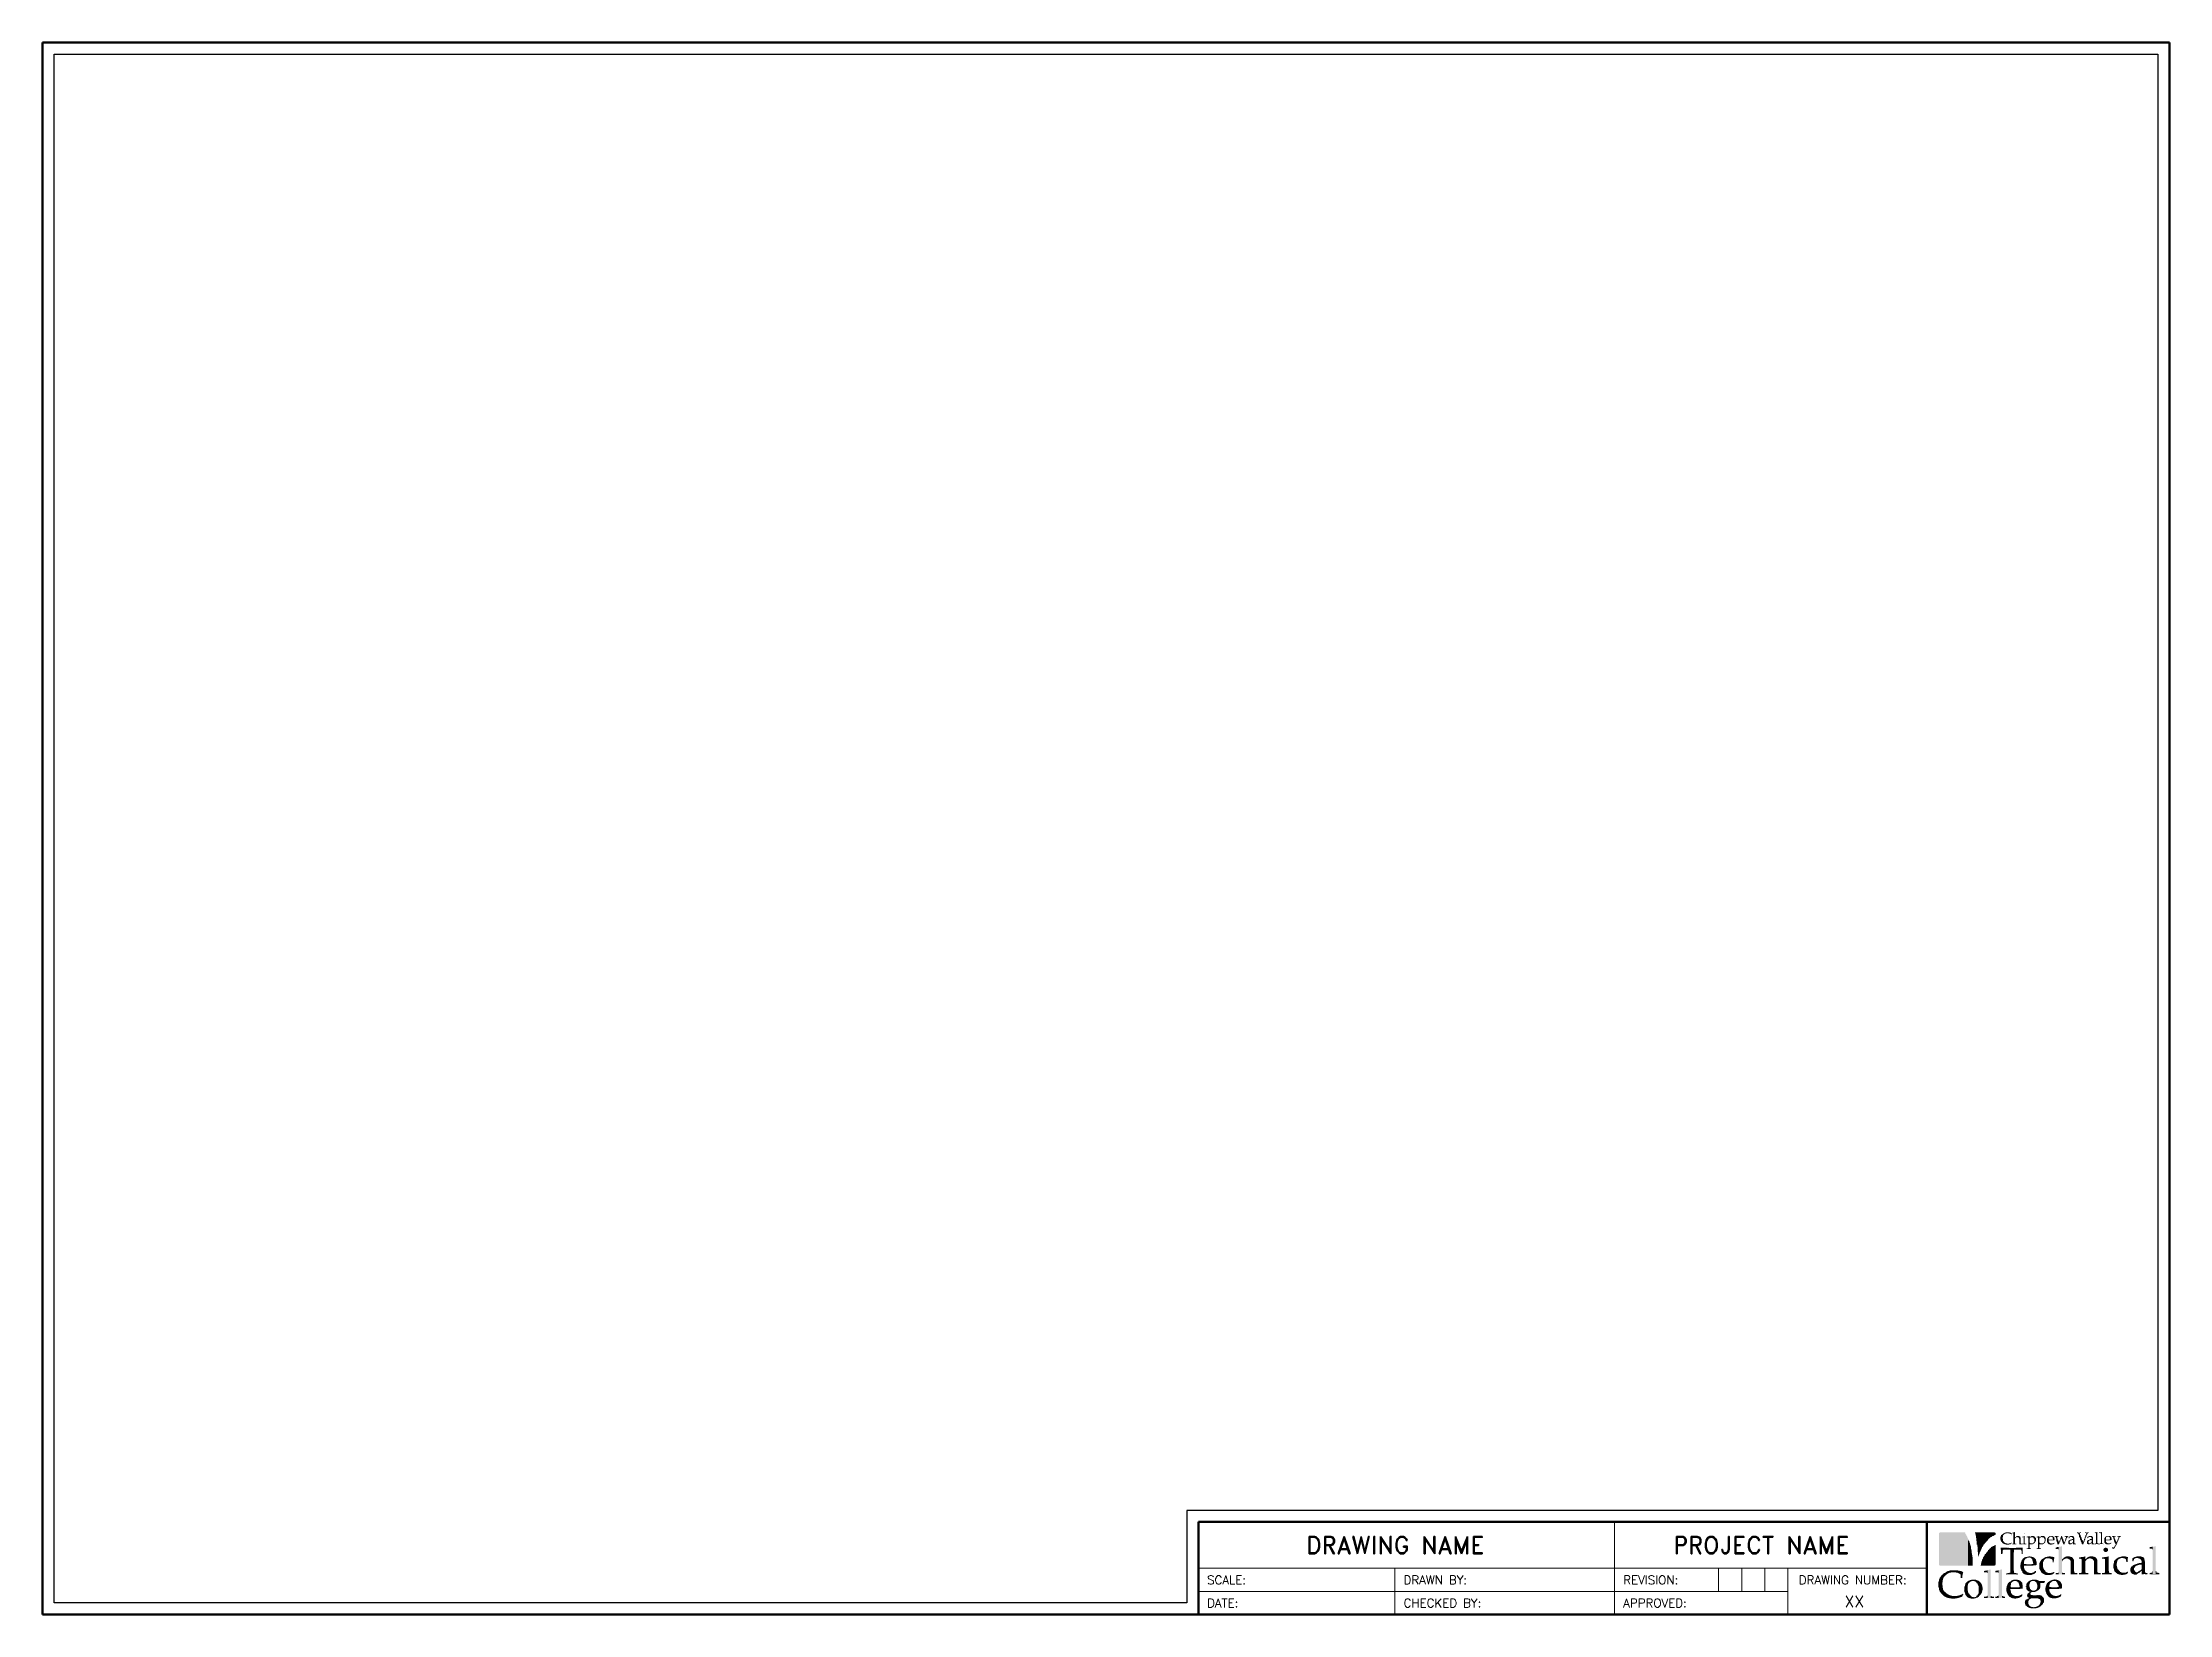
# Paper-space layout 'C Size' of a CAD drawing. Header units: inches. Extents: x 1.6 to 24.6, y 1.4 to 18.4.
import ezdxf

# ---------------------------------------------------------------- set-up
doc = ezdxf.new("R2010")
doc.units = ezdxf.units.IN
doc.header["$LTSCALE"] = 0.5
doc.header["$MEASUREMENT"] = 0
for name, color, linetype, lineweight in [('Annotations', 4, 'Continuous', 25), ('Borderline', 5, 'Continuous', 60), ('Objects Thin', 6, 'Continuous', 20)]:
    doc.layers.add(name, color=color, linetype=linetype, lineweight=lineweight)
doc.layers.add('Logo', color=1, linetype='Continuous')
doc.layers.add('Viewport', color=1, linetype='Continuous', plot=False)
doc.styles.add('DF Text 1-8', font='romans.shx', dxfattribs={"height": 0.125})
doc.styles.add('DF Text 3-16', font='romand.shx', dxfattribs={"height": 0.1875})
doc.styles.add('DF Text 3-32', font='romans.shx', dxfattribs={"height": 0.09375})

psp = doc.layouts.new('C Size')

# ---------------------------------------------------------------- texts
at = {"layer": 'Annotations', "attachment_point": 1}
for s, insert, char_height, width, style in [('DRAWING NAME', (15.299, 2.284), 0.1875, 4.18853, 'DF Text 3-16'), ('PROJECT NAME', (19.27, 2.284), 0.1875, 4.18853, 'DF Text 3-16'), ('SCALE:', (14.228, 1.86), 0.0937, 1.97055, 'DF Text 3-32'), ('DRAWN BY:', (16.353, 1.86), 0.0937, 2.23892, 'DF Text 3-32'), ('REVISION:', (18.728, 1.86), 0.0937, 2.23892, 'DF Text 3-32'), ('DRAWING NUMBER:', (20.626, 1.86), 0.09375, 2.23892, 'DF Text 3-32'), ('DATE:', (14.228, 1.61), 0.0937, 1.97055, 'DF Text 3-32'), ('CHECKED BY:', (16.353, 1.61), 0.09375, 2.22709, 'DF Text 3-32'), ('APPROVED:', (18.728, 1.61), 0.0937, 2.22709, 'DF Text 3-32'), ('XX', (21.121, 1.643), 0.125, 0.3591, 'DF Text 1-8')]:
    psp.add_mtext(s, dxfattribs=dict(at, insert=insert, char_height=char_height, width=width, style=style))

# ---------------------------------------------------------------- blocks, each defined once
blk = doc.blocks.new('LOGO')
at = {"color": 250}
for points in [[(0.203, 0.0016), (0.203, -0.0138), (0.2018, 0.0016), (0.2018, -0.0138)], [(0.2043, 0.0042), (0.2043, -0.0138), (0.203, 0.0042), (0.203, -0.0138)], [(0.2005, -0.0112), (0.2005, -0.0138), (0.1992, -0.0112), (0.1992, -0.0138)], [(0.2018, -0.0048), (0.2018, -0.0138), (0.2005, -0.0048), (0.2005, -0.0138)]]:
    blk.add_solid(points, dxfattribs=at)
at = {"layer": 'Logo', "const_width": 0.001}
for points in [[(0.2118, 0.1184), (0.2118, 0.0699)], [(0.2131, 0.0244), (0.2131, -0.0136)], [(0.8714, -0.0479), (0.9018, -0.0479)]]:
    blk.add_lwpolyline(points, dxfattribs=at)
at = {"layer": 'Logo'}
blk.add_lwpolyline([(0.844, -0.0479, 0, 0, 0), (0.8559, -0.0479, 0.001, 0.001, 0), (0.844, -0.0479, 0.001, 0.001, 0)], format="xyseb", dxfattribs=at)
for points in [[(0.0351, 0.1157), (0.0351, -0.0112), (0.0339, 0.1157), (0.0339, -0.0112)], [(0.0364, 0.117), (0.0364, -0.0125), (0.0351, 0.117), (0.0351, -0.0125)], [(0.0377, 0.117), (0.0377, -0.0138), (0.0364, 0.117), (0.0364, -0.0138)], [(0.039, 0.1182), (0.039, -0.0138), (0.0377, 0.1182), (0.0377, -0.0138)], [(0.0403, 0.1182), (0.0403, -0.0138), (0.039, 0.1182), (0.039, -0.0138)], [(0.0415, 0.1182), (0.0415, -0.0138), (0.0403, 0.1182), (0.0403, -0.0138)], [(0.0428, 0.1182), (0.0428, -0.0138), (0.0415, 0.1182), (0.0415, -0.0138)], [(0.0441, 0.1182), (0.0441, -0.0138), (0.0428, 0.1182), (0.0428, -0.0138)], [(0.0454, 0.1182), (0.0454, -0.0138), (0.0441, 0.1182), (0.0441, -0.0138)], [(0.0467, 0.1182), (0.0467, -0.0138), (0.0454, 0.1182), (0.0454, -0.0138)], [(0.048, 0.1182), (0.048, -0.0138), (0.0467, 0.1182), (0.0467, -0.0138)], [(0.0492, 0.1182), (0.0492, -0.0138), (0.048, 0.1182), (0.048, -0.0138)], [(0.0505, 0.1182), (0.0505, -0.0138), (0.0492, 0.1182), (0.0492, -0.0138)], [(0.0518, 0.1182), (0.0518, -0.0138), (0.0505, 0.1182), (0.0505, -0.0138)], [(0.0531, 0.1182), (0.0531, -0.0138), (0.0518, 0.1182), (0.0518, -0.0138)], [(0.0544, 0.1182), (0.0544, -0.0138), (0.0531, 0.1182), (0.0531, -0.0138)], [(0.0556, 0.1182), (0.0556, -0.0138), (0.0544, 0.1182), (0.0544, -0.0138)], [(0.0582, 0.1182), (0.0582, -0.0138), (0.0556, 0.1182), (0.0556, -0.0138)], [(0.0595, 0.1182), (0.0595, -0.0138), (0.0582, 0.1182), (0.0582, -0.0138)], [(0.0608, 0.1182), (0.0608, -0.0138), (0.0595, 0.1182), (0.0595, -0.0138)], [(0.0621, 0.1182), (0.0621, -0.0138), (0.0608, 0.1182), (0.0608, -0.0138)], [(0.0633, 0.1182), (0.0633, -0.0138), (0.0621, 0.1182), (0.0621, -0.0138)], [(0.0646, 0.1182), (0.0646, -0.0138), (0.0633, 0.1182), (0.0633, -0.0138)], [(0.0659, 0.1182), (0.0659, -0.0138), (0.0646, 0.1182), (0.0646, -0.0138)], [(0.0672, 0.1182), (0.0672, -0.0138), (0.0659, 0.1182), (0.0659, -0.0138)], [(0.0685, 0.1182), (0.0685, -0.0138), (0.0672, 0.1182), (0.0672, -0.0138)], [(0.0697, 0.1182), (0.0697, -0.0138), (0.0685, 0.1182), (0.0685, -0.0138)], [(0.071, 0.1182), (0.071, -0.0138), (0.0697, 0.1182), (0.0697, -0.0138)], [(0.0723, 0.1182), (0.0723, -0.0138), (0.071, 0.1182), (0.071, -0.0138)], [(0.0736, 0.1182), (0.0736, -0.0138), (0.0723, 0.1182), (0.0723, -0.0138)], [(0.0749, 0.1182), (0.0749, -0.0138), (0.0736, 0.1182), (0.0736, -0.0138)], [(0.0762, 0.1182), (0.0762, -0.0138), (0.0749, 0.1182), (0.0749, -0.0138)], [(0.0774, 0.1182), (0.0774, -0.0138), (0.0762, 0.1182), (0.0762, -0.0138)], [(0.0787, 0.1182), (0.0787, -0.0138), (0.0774, 0.1182), (0.0774, -0.0138)], [(0.08, 0.1182), (0.08, -0.0138), (0.0787, 0.1182), (0.0787, -0.0138)], [(0.0813, 0.1182), (0.0813, -0.0138), (0.08, 0.1182), (0.08, -0.0138)], [(0.0826, 0.1182), (0.0826, -0.0138), (0.0813, 0.1182), (0.0813, -0.0138)], [(0.0838, 0.1182), (0.0838, -0.0138), (0.0826, 0.1182), (0.0826, -0.0138)], [(0.0851, 0.1182), (0.0851, -0.0138), (0.0838, 0.1182), (0.0838, -0.0138)], [(0.0864, 0.1182), (0.0864, -0.0138), (0.0851, 0.1182), (0.0851, -0.0138)], [(0.0877, 0.1182), (0.0877, -0.0138), (0.0864, 0.1182), (0.0864, -0.0138)], [(0.0903, 0.1182), (0.0903, -0.0138), (0.0877, 0.1182), (0.0877, -0.0138)], [(0.0915, 0.1182), (0.0915, -0.0138), (0.0903, 0.1182), (0.0903, -0.0138)], [(0.0928, 0.1182), (0.0928, -0.0138), (0.0915, 0.1182), (0.0915, -0.0138)], [(0.0941, 0.1182), (0.0941, -0.0138), (0.0928, 0.1182), (0.0928, -0.0138)], [(0.0954, 0.1182), (0.0954, -0.0138), (0.0941, 0.1182), (0.0941, -0.0138)], [(0.0967, 0.1182), (0.0967, -0.0138), (0.0954, 0.1182), (0.0954, -0.0138)], [(0.0979, 0.1182), (0.0979, -0.0138), (0.0967, 0.1182), (0.0967, -0.0138)], [(0.0992, 0.1182), (0.0992, -0.0138), (0.0979, 0.1182), (0.0979, -0.0138)], [(0.1005, 0.1182), (0.1005, -0.0138), (0.0992, 0.1182), (0.0992, -0.0138)], [(0.1018, 0.1182), (0.1018, -0.0138), (0.1005, 0.1182), (0.1005, -0.0138)], [(0.1031, 0.1182), (0.1031, -0.0138), (0.1018, 0.1182), (0.1018, -0.0138)], [(0.1044, 0.1182), (0.1044, -0.0138), (0.1031, 0.1182), (0.1031, -0.0138)], [(0.1056, 0.1182), (0.1056, -0.0138), (0.1044, 0.1182), (0.1044, -0.0138)], [(0.1069, 0.1182), (0.1069, -0.0138), (0.1056, 0.1182), (0.1056, -0.0138)], [(0.1082, 0.1182), (0.1082, -0.0138), (0.1069, 0.1182), (0.1069, -0.0138)], [(0.1095, 0.1182), (0.1095, -0.0138), (0.1082, 0.1182), (0.1082, -0.0138)], [(0.1108, 0.1182), (0.1108, -0.0138), (0.1095, 0.1182), (0.1095, -0.0138)], [(0.112, 0.1182), (0.112, -0.0138), (0.1108, 0.1182), (0.1108, -0.0138)], [(0.1133, 0.1182), (0.1133, -0.0138), (0.112, 0.1182), (0.112, -0.0138)], [(0.1146, 0.1182), (0.1146, -0.0138), (0.1133, 0.1182), (0.1133, -0.0138)], [(0.1159, 0.1182), (0.1159, -0.0138), (0.1146, 0.1182), (0.1146, -0.0138)], [(0.1172, 0.1182), (0.1172, -0.0138), (0.1159, 0.1182), (0.1159, -0.0138)], [(0.1185, 0.1182), (0.1185, -0.0138), (0.1172, 0.1182), (0.1172, -0.0138)], [(0.1197, 0.1182), (0.1197, -0.0138), (0.1185, 0.1182), (0.1185, -0.0138)], [(0.1223, 0.1182), (0.1223, -0.0138), (0.1197, 0.1182), (0.1197, -0.0138)], [(0.1236, 0.1182), (0.1236, -0.0138), (0.1223, 0.1182), (0.1223, -0.0138)], [(0.1249, 0.1182), (0.1249, -0.0138), (0.1236, 0.1182), (0.1236, -0.0138)], [(0.1261, 0.1182), (0.1261, -0.0138), (0.1249, 0.1182), (0.1249, -0.0138)], [(0.1274, 0.1182), (0.1274, -0.0138), (0.1261, 0.1182), (0.1261, -0.0138)], [(0.1287, 0.1182), (0.1287, -0.0138), (0.1274, 0.1182), (0.1274, -0.0138)], [(0.13, 0.1182), (0.13, -0.0138), (0.1287, 0.1182), (0.1287, -0.0138)], [(0.1313, 0.1182), (0.1313, -0.0138), (0.13, 0.1182), (0.13, -0.0138)], [(0.1326, 0.1182), (0.1326, -0.0138), (0.1313, 0.1182), (0.1313, -0.0138)], [(0.1338, 0.1182), (0.1338, -0.0138), (0.1326, 0.1182), (0.1326, -0.0138)], [(0.1351, 0.1182), (0.1351, -0.0138), (0.1338, 0.1182), (0.1338, -0.0138)], [(0.1364, 0.1182), (0.1364, -0.0138), (0.1351, 0.1182), (0.1351, -0.0138)], [(0.1377, 0.117), (0.1377, -0.0138), (0.1364, 0.117), (0.1364, -0.0138)], [(0.139, 0.1157), (0.139, -0.0138), (0.1377, 0.1157), (0.1377, -0.0138)], [(0.1402, 0.1118), (0.1402, -0.0138), (0.139, 0.1118), (0.139, -0.0138)], [(0.1415, 0.1106), (0.1415, -0.0138), (0.1402, 0.1106), (0.1402, -0.0138)], [(0.1428, 0.108), (0.1428, -0.0138), (0.1415, 0.108), (0.1415, -0.0138)], [(0.1441, 0.1041), (0.1441, -0.0138), (0.1428, 0.1041), (0.1428, -0.0138)], [(0.1454, 0.1029), (0.1454, -0.0138), (0.1441, 0.1029), (0.1441, -0.0138)], [(0.1466, 0.1003), (0.1466, -0.0138), (0.1454, 0.1003), (0.1454, -0.0138)], [(0.1479, 0.0965), (0.1479, -0.0138), (0.1466, 0.0965), (0.1466, -0.0138)], [(0.1492, 0.0939), (0.1492, -0.0138), (0.1479, 0.0939), (0.1479, -0.0138)], [(0.1505, 0.0888), (0.1505, -0.0138), (0.1492, 0.0888), (0.1492, -0.0138)], [(0.1518, 0.0862), (0.1518, -0.0138), (0.1505, 0.0862), (0.1505, -0.0138)], [(0.1774, 0.1182), (0.1774, 0.1157), (0.1761, 0.1182), (0.1761, 0.1157)], [(0.1787, 0.1182), (0.1787, 0.1093), (0.1774, 0.1182), (0.1774, 0.1093)], [(0.18, 0.1182), (0.18, 0.1041), (0.1787, 0.1182), (0.1787, 0.1041)], [(0.1813, 0.1182), (0.1813, 0.0952), (0.18, 0.1182), (0.18, 0.0952)], [(0.1825, 0.1182), (0.1825, 0.0888), (0.1813, 0.1182), (0.1813, 0.0888)], [(0.1838, 0.1182), (0.1838, 0.0836), (0.1825, 0.1182), (0.1825, 0.0836)], [(0.1864, 0.1182), (0.1864, 0.0695), (0.1838, 0.1182), (0.1838, 0.0695)], [(0.1877, 0.1182), (0.1877, 0.0606), (0.1864, 0.1182), (0.1864, 0.0606)], [(0.1889, 0.1182), (0.1889, 0.0401), (0.1877, 0.1182), (0.1877, 0.0401)], [(0.1902, 0.1182), (0.1902, 0.0247), (0.1889, 0.1182), (0.1889, 0.0247)], [(0.1915, 0.1182), (0.1915, 0.0221), (0.1902, 0.1182), (0.1902, 0.0221)], [(0.1928, 0.1182), (0.1928, 0.0285), (0.1915, 0.1182), (0.1915, 0.0285)], [(0.1941, 0.1182), (0.1941, 0.0311), (0.1928, 0.1182), (0.1928, 0.0311)], [(0.1954, 0.1182), (0.1954, 0.0337), (0.1941, 0.1182), (0.1941, 0.0337)], [(0.1966, 0.1182), (0.1966, 0.0388), (0.1954, 0.1182), (0.1954, 0.0388)], [(0.1979, 0.1182), (0.1979, 0.0401), (0.1966, 0.1182), (0.1966, 0.0401)], [(0.1992, 0.1182), (0.1992, 0.0439), (0.1979, 0.1182), (0.1979, 0.0439)], [(0.2005, 0.1182), (0.2005, 0.0465), (0.1992, 0.1182), (0.1992, 0.0465)], [(0.2018, 0.1182), (0.2018, 0.049), (0.2005, 0.1182), (0.2005, 0.049)], [(0.203, 0.1182), (0.203, 0.0529), (0.2018, 0.1182), (0.2018, 0.0529)], [(0.2043, 0.1182), (0.2043, 0.0542), (0.203, 0.1182), (0.203, 0.0542)], [(0.2056, 0.1182), (0.2056, 0.0593), (0.2043, 0.1182), (0.2043, 0.0593)], [(0.2069, 0.1182), (0.2069, 0.0606), (0.2056, 0.1182), (0.2056, 0.0606)], [(0.2082, 0.1182), (0.2082, 0.0618), (0.2069, 0.1182), (0.2069, 0.0618)], [(0.2095, 0.1182), (0.2095, 0.0657), (0.2082, 0.1182), (0.2082, 0.0657)], [(0.2107, 0.1182), (0.2107, 0.067), (0.2095, 0.1182), (0.2095, 0.067)], [(0.2133, 0.1182), (0.2133, 0.0708), (0.212, 0.1182), (0.212, 0.0708)], [(0.2146, 0.1182), (0.2146, 0.0721), (0.2133, 0.1182), (0.2133, 0.0721)], [(0.2159, 0.1182), (0.2159, 0.0747), (0.2146, 0.1182), (0.2146, 0.0747)], [(0.2184, 0.1182), (0.2184, 0.0772), (0.2159, 0.1182), (0.2159, 0.0772)], [(0.2197, 0.1182), (0.2197, 0.0772), (0.2184, 0.1182), (0.2184, 0.0772)], [(0.221, 0.1182), (0.221, 0.0798), (0.2197, 0.1182), (0.2197, 0.0798)], [(0.2223, 0.1182), (0.2223, 0.0811), (0.221, 0.1182), (0.221, 0.0811)], [(0.2236, 0.1182), (0.2236, 0.0836), (0.2223, 0.1182), (0.2223, 0.0836)], [(0.2248, 0.1182), (0.2248, 0.0836), (0.2236, 0.1182), (0.2236, 0.0836)], [(0.2261, 0.1182), (0.2261, 0.0849), (0.2248, 0.1182), (0.2248, 0.0849)], [(0.2274, 0.1182), (0.2274, 0.0875), (0.2261, 0.1182), (0.2261, 0.0875)], [(0.2287, 0.1182), (0.2287, 0.0875), (0.2274, 0.1182), (0.2274, 0.0875)], [(0.23, 0.1182), (0.23, 0.0888), (0.2287, 0.1182), (0.2287, 0.0888)], [(0.2312, 0.1182), (0.2312, 0.0913), (0.23, 0.1182), (0.23, 0.0913)], [(0.2325, 0.1182), (0.2325, 0.0926), (0.2312, 0.1182), (0.2312, 0.0926)], [(0.2338, 0.1182), (0.2338, 0.0939), (0.2325, 0.1182), (0.2325, 0.0939)], [(0.2351, 0.1182), (0.2351, 0.0939), (0.2338, 0.1182), (0.2338, 0.0939)], [(0.2364, 0.1182), (0.2364, 0.0952), (0.2351, 0.1182), (0.2351, 0.0952)], [(0.2377, 0.1182), (0.2377, 0.0965), (0.2364, 0.1182), (0.2364, 0.0965)], [(0.2389, 0.1182), (0.2389, 0.0977), (0.2377, 0.1182), (0.2377, 0.0977)], [(0.2402, 0.1182), (0.2402, 0.099), (0.2389, 0.1182), (0.2389, 0.099)], [(0.2415, 0.1182), (0.2415, 0.099), (0.2402, 0.1182), (0.2402, 0.099)], [(0.2428, 0.1182), (0.2428, 0.099), (0.2415, 0.1182), (0.2415, 0.099)], [(0.2441, 0.1182), (0.2441, 0.1003), (0.2428, 0.1182), (0.2428, 0.1003)], [(0.2453, 0.1182), (0.2453, 0.1016), (0.2441, 0.1182), (0.2441, 0.1016)], [(0.2466, 0.1182), (0.2466, 0.1029), (0.2453, 0.1182), (0.2453, 0.1029)], [(0.2479, 0.1182), (0.2479, 0.1029), (0.2466, 0.1182), (0.2466, 0.1029)], [(0.2505, 0.1182), (0.2505, 0.1029), (0.2479, 0.1182), (0.2479, 0.1029)], [(0.2517, 0.1182), (0.2517, 0.1041), (0.2505, 0.1182), (0.2505, 0.1041)], [(0.253, 0.1182), (0.253, 0.1054), (0.2517, 0.1182), (0.2517, 0.1054)], [(0.2543, 0.1182), (0.2543, 0.1054), (0.253, 0.1182), (0.253, 0.1054)], [(0.2556, 0.117), (0.2556, 0.1067), (0.2543, 0.117), (0.2543, 0.1067)], [(0.2569, 0.117), (0.2569, 0.1067), (0.2556, 0.117), (0.2556, 0.1067)], [(0.2582, 0.1157), (0.2582, 0.108), (0.2569, 0.1157), (0.2569, 0.108)], [(0.2787, 0.099), (0.2787, 0.0888), (0.2774, 0.099), (0.2774, 0.0888)], [(0.2799, 0.1029), (0.2799, 0.0849), (0.2787, 0.1029), (0.2787, 0.0849)], [(0.2825, 0.1067), (0.2825, 0.0811), (0.2799, 0.1067), (0.2799, 0.0811)], [(0.2838, 0.108), (0.2838, 0.0798), (0.2825, 0.108), (0.2825, 0.0798)], [(0.2851, 0.1106), (0.2851, 0.0772), (0.2838, 0.1106), (0.2838, 0.0772)], [(0.2864, 0.1106), (0.2864, 0.0759), (0.2851, 0.1106), (0.2851, 0.0759)], [(0.2876, 0.1118), (0.2876, 0.099), (0.2864, 0.1118), (0.2864, 0.099)], [(0.2876, 0.0913), (0.2876, 0.0747), (0.2864, 0.0913), (0.2864, 0.0747)], [(0.2889, 0.1131), (0.2889, 0.1054), (0.2876, 0.1131), (0.2876, 0.1054)], [(0.2902, 0.1144), (0.2902, 0.1067), (0.2889, 0.1144), (0.2889, 0.1067)], [(0.2915, 0.1144), (0.2915, 0.108), (0.2902, 0.1144), (0.2902, 0.108)], [(0.2928, 0.1157), (0.2928, 0.1106), (0.2915, 0.1157), (0.2915, 0.1106)], [(0.294, 0.1157), (0.294, 0.1118), (0.2928, 0.1157), (0.2928, 0.1118)], [(0.2953, 0.117), (0.2953, 0.1131), (0.294, 0.117), (0.294, 0.1131)], [(0.2966, 0.117), (0.2966, 0.1131), (0.2953, 0.117), (0.2953, 0.1131)], [(0.2979, 0.117), (0.2979, 0.1131), (0.2966, 0.117), (0.2966, 0.1131)], [(0.2992, 0.1182), (0.2992, 0.1144), (0.2979, 0.1182), (0.2979, 0.1144)], [(0.3005, 0.1182), (0.3005, 0.1144), (0.2992, 0.1182), (0.2992, 0.1144)], [(0.3017, 0.1182), (0.3017, 0.1144), (0.3005, 0.1182), (0.3005, 0.1144)], [(0.303, 0.1182), (0.303, 0.1144), (0.3017, 0.1182), (0.3017, 0.1144)], [(0.3043, 0.1182), (0.3043, 0.1144), (0.303, 0.1182), (0.303, 0.1144)], [(0.3056, 0.1182), (0.3056, 0.1157), (0.3043, 0.1182), (0.3043, 0.1157)], [(0.3069, 0.1182), (0.3069, 0.1144), (0.3056, 0.1182), (0.3056, 0.1144)], [(0.3081, 0.1182), (0.3081, 0.1144), (0.3069, 0.1182), (0.3069, 0.1144)], [(0.3094, 0.1182), (0.3094, 0.1144), (0.3081, 0.1182), (0.3081, 0.1144)], [(0.3107, 0.1182), (0.3107, 0.1144), (0.3094, 0.1182), (0.3094, 0.1144)], [(0.312, 0.1182), (0.312, 0.1144), (0.3107, 0.1182), (0.3107, 0.1144)], [(0.3133, 0.1182), (0.3133, 0.1131), (0.312, 0.1182), (0.312, 0.1131)], [(0.3158, 0.117), (0.3158, 0.1131), (0.3133, 0.117), (0.3133, 0.1131)], [(0.3171, 0.117), (0.3171, 0.1118), (0.3158, 0.117), (0.3158, 0.1118)], [(0.3184, 0.117), (0.3184, 0.1118), (0.3171, 0.117), (0.3171, 0.1118)], [(0.3197, 0.117), (0.3197, 0.1054), (0.3184, 0.117), (0.3184, 0.1054)], [(0.321, 0.1157), (0.321, 0.1054), (0.3197, 0.1157), (0.3197, 0.1054)], [(0.3222, 0.1157), (0.3222, 0.1118), (0.321, 0.1157), (0.321, 0.1118)], [(0.3261, 0.117), (0.3261, 0.1144), (0.3248, 0.117), (0.3248, 0.1144)], [(0.3274, 0.117), (0.3274, 0.1144), (0.3261, 0.117), (0.3261, 0.1144)], [(0.3287, 0.117), (0.3287, 0.1144), (0.3274, 0.117), (0.3274, 0.1144)], [(0.3299, 0.1182), (0.3299, 0.0708), (0.3287, 0.1182), (0.3287, 0.0708)], [(0.3312, 0.1182), (0.3312, 0.0708), (0.3299, 0.1182), (0.3299, 0.0708)], [(0.3325, 0.1182), (0.3325, 0.0708), (0.3312, 0.1182), (0.3312, 0.0708)], [(0.3338, 0.1195), (0.3338, 0.0708), (0.3325, 0.1195), (0.3325, 0.0708)], [(0.3351, 0.1195), (0.3351, 0.0708), (0.3338, 0.1195), (0.3338, 0.0708)], [(0.3363, 0.0977), (0.3363, 0.0939), (0.3351, 0.0977), (0.3351, 0.0939)], [(0.3376, 0.099), (0.3376, 0.0952), (0.3363, 0.099), (0.3363, 0.0952)], [(0.3389, 0.099), (0.3389, 0.0965), (0.3376, 0.099), (0.3376, 0.0965)], [(0.3402, 0.1016), (0.3402, 0.0977), (0.3389, 0.1016), (0.3389, 0.0977)], [(0.3415, 0.1016), (0.3415, 0.0977), (0.3402, 0.1016), (0.3402, 0.0977)], [(0.3428, 0.1029), (0.3428, 0.099), (0.3415, 0.1029), (0.3415, 0.099)], [(0.344, 0.1029), (0.344, 0.099), (0.3428, 0.1029), (0.3428, 0.099)], [(0.3453, 0.1029), (0.3453, 0.0977), (0.344, 0.1029), (0.344, 0.0977)], [(0.3479, 0.1029), (0.3479, 0.0977), (0.3453, 0.1029), (0.3453, 0.0977)], [(0.3492, 0.1029), (0.3492, 0.0977), (0.3479, 0.1029), (0.3479, 0.0977)], [(0.3504, 0.1029), (0.3504, 0.0952), (0.3492, 0.1029), (0.3492, 0.0952)], [(0.3517, 0.1029), (0.3517, 0.0926), (0.3504, 0.1029), (0.3504, 0.0926)], [(0.353, 0.1016), (0.353, 0.0708), (0.3517, 0.1016), (0.3517, 0.0708)], [(0.3543, 0.1003), (0.3543, 0.0708), (0.353, 0.1003), (0.353, 0.0708)], [(0.3556, 0.1003), (0.3556, 0.0708), (0.3543, 0.1003), (0.3543, 0.0708)], [(0.3568, 0.0965), (0.3568, 0.0708), (0.3556, 0.0965), (0.3556, 0.0708)], [(0.3645, 0.1003), (0.3645, 0.0977), (0.3633, 0.1003), (0.3633, 0.0977)], [(0.3658, 0.1003), (0.3658, 0.0977), (0.3645, 0.1003), (0.3645, 0.0977)], [(0.3671, 0.1003), (0.3671, 0.0977), (0.3658, 0.1003), (0.3658, 0.0977)], [(0.3684, 0.1016), (0.3684, 0.0977), (0.3671, 0.1016), (0.3671, 0.0977)], [(0.3709, 0.1016), (0.3709, 0.0708), (0.3697, 0.1016), (0.3697, 0.0708)], [(0.3722, 0.1029), (0.3722, 0.0708), (0.3709, 0.1029), (0.3709, 0.0708)], [(0.3735, 0.1029), (0.3735, 0.0708), (0.3722, 0.1029), (0.3722, 0.0708)], [(0.3748, 0.1144), (0.3748, 0.1118), (0.3735, 0.1144), (0.3735, 0.1118)], [(0.3825, 0.1003), (0.3825, 0.0977), (0.3812, 0.1003), (0.3812, 0.0977)], [(0.3838, 0.1003), (0.3838, 0.0977), (0.3825, 0.1003), (0.3825, 0.0977)], [(0.385, 0.1003), (0.385, 0.0977), (0.3838, 0.1003), (0.3838, 0.0977)], [(0.3863, 0.1016), (0.3863, 0.0977), (0.385, 0.1016), (0.385, 0.0977)], [(0.3876, 0.1016), (0.3876, 0.0965), (0.3863, 0.1016), (0.3863, 0.0965)], [(0.3889, 0.1016), (0.3889, 0.0516), (0.3876, 0.1016), (0.3876, 0.0516)], [(0.3902, 0.1016), (0.3902, 0.0516), (0.3889, 0.1016), (0.3889, 0.0516)], [(0.3915, 0.1029), (0.3915, 0.0516), (0.3902, 0.1029), (0.3902, 0.0516)], [(0.3927, 0.1029), (0.3927, 0.0516), (0.3915, 0.1029), (0.3915, 0.0516)], [(0.394, 0.0977), (0.394, 0.0939), (0.3927, 0.0977), (0.3927, 0.0939)], [(0.3953, 0.099), (0.3953, 0.0965), (0.394, 0.099), (0.394, 0.0965)], [(0.3966, 0.1003), (0.3966, 0.0965), (0.3953, 0.1003), (0.3953, 0.0965)], [(0.3979, 0.1016), (0.3979, 0.0977), (0.3966, 0.1016), (0.3966, 0.0977)], [(0.3991, 0.1016), (0.3991, 0.0977), (0.3979, 0.1016), (0.3979, 0.0977)], [(0.4004, 0.1029), (0.4004, 0.0977), (0.3991, 0.1029), (0.3991, 0.0977)], [(0.4017, 0.1029), (0.4017, 0.0977), (0.4004, 0.1029), (0.4004, 0.0977)], [(0.403, 0.1029), (0.403, 0.0977), (0.4017, 0.1029), (0.4017, 0.0977)], [(0.4043, 0.1029), (0.4043, 0.0977), (0.403, 0.1029), (0.403, 0.0977)], [(0.4056, 0.1029), (0.4056, 0.0977), (0.4043, 0.1029), (0.4043, 0.0977)], [(0.4068, 0.1029), (0.4068, 0.0977), (0.4056, 0.1029), (0.4056, 0.0977)], [(0.4081, 0.1029), (0.4081, 0.0952), (0.4068, 0.1029), (0.4068, 0.0952)], [(0.4094, 0.1016), (0.4094, 0.0952), (0.4081, 0.1016), (0.4081, 0.0952)], [(0.412, 0.1016), (0.412, 0.0926), (0.4094, 0.1016), (0.4094, 0.0926)], [(0.4132, 0.1003), (0.4132, 0.0759), (0.412, 0.1003), (0.412, 0.0759)], [(0.4145, 0.1003), (0.4145, 0.0772), (0.4132, 0.1003), (0.4132, 0.0772)], [(0.4158, 0.0977), (0.4158, 0.0798), (0.4145, 0.0977), (0.4145, 0.0798)], [(0.4171, 0.0965), (0.4171, 0.0811), (0.4158, 0.0965), (0.4158, 0.0811)], [(0.4184, 0.0952), (0.4184, 0.0836), (0.4171, 0.0952), (0.4171, 0.0836)], [(0.4222, 0.1003), (0.4222, 0.0977), (0.4209, 0.1003), (0.4209, 0.0977)], [(0.4235, 0.1003), (0.4235, 0.0977), (0.4222, 0.1003), (0.4222, 0.0977)], [(0.4248, 0.1003), (0.4248, 0.0977), (0.4235, 0.1003), (0.4235, 0.0977)], [(0.4261, 0.1016), (0.4261, 0.0965), (0.4248, 0.1016), (0.4248, 0.0965)], [(0.4273, 0.1016), (0.4273, 0.0516), (0.4261, 0.1016), (0.4261, 0.0516)], [(0.4286, 0.1016), (0.4286, 0.0516), (0.4273, 0.1016), (0.4273, 0.0516)], [(0.4299, 0.1029), (0.4299, 0.0516), (0.4286, 0.1029), (0.4286, 0.0516)], [(0.4312, 0.1029), (0.4312, 0.0516), (0.4299, 0.1029), (0.4299, 0.0516)], [(0.4325, 0.0977), (0.4325, 0.0939), (0.4312, 0.0977), (0.4312, 0.0939)], [(0.4338, 0.0977), (0.4338, 0.0952), (0.4325, 0.0977), (0.4325, 0.0952)], [(0.435, 0.099), (0.435, 0.0952), (0.4338, 0.099), (0.4338, 0.0952)], [(0.4363, 0.1003), (0.4363, 0.0977), (0.435, 0.1003), (0.435, 0.0977)], [(0.4376, 0.1016), (0.4376, 0.0977), (0.4363, 0.1016), (0.4363, 0.0977)], [(0.4389, 0.1029), (0.4389, 0.0977), (0.4376, 0.1029), (0.4376, 0.0977)], [(0.4402, 0.1029), (0.4402, 0.099), (0.4389, 0.1029), (0.4389, 0.099)], [(0.4414, 0.1029), (0.4414, 0.099), (0.4402, 0.1029), (0.4402, 0.099)], [(0.444, 0.1029), (0.444, 0.0977), (0.4414, 0.1029), (0.4414, 0.0977)], [(0.4453, 0.1029), (0.4453, 0.0977), (0.444, 0.1029), (0.444, 0.0977)], [(0.4466, 0.1029), (0.4466, 0.0977), (0.4453, 0.1029), (0.4453, 0.0977)], [(0.4479, 0.1029), (0.4479, 0.0965), (0.4466, 0.1029), (0.4466, 0.0965)], [(0.4491, 0.1029), (0.4491, 0.0965), (0.4479, 0.1029), (0.4479, 0.0965)], [(0.4504, 0.1016), (0.4504, 0.0939), (0.4491, 0.1016), (0.4491, 0.0939)], [(0.4517, 0.1016), (0.4517, 0.0913), (0.4504, 0.1016), (0.4504, 0.0913)], [(0.453, 0.1003), (0.453, 0.0772), (0.4517, 0.1003), (0.4517, 0.0772)], [(0.4543, 0.099), (0.4543, 0.0785), (0.453, 0.099), (0.453, 0.0785)], [(0.4555, 0.0977), (0.4555, 0.0798), (0.4543, 0.0977), (0.4543, 0.0798)], [(0.4568, 0.0952), (0.4568, 0.0836), (0.4555, 0.0952), (0.4555, 0.0836)], [(0.4632, 0.0926), (0.4632, 0.0785), (0.462, 0.0926), (0.462, 0.0785)], [(0.4645, 0.0952), (0.4645, 0.0772), (0.4632, 0.0952), (0.4632, 0.0772)], [(0.4658, 0.0965), (0.4658, 0.0747), (0.4645, 0.0965), (0.4645, 0.0747)], [(0.4671, 0.099), (0.4671, 0.0734), (0.4658, 0.099), (0.4658, 0.0734)], [(0.4684, 0.099), (0.4684, 0.0721), (0.4671, 0.099), (0.4671, 0.0721)], [(0.4696, 0.1003), (0.4696, 0.0952), (0.4684, 0.1003), (0.4684, 0.0952)], [(0.4696, 0.0888), (0.4696, 0.0862), (0.4684, 0.0888), (0.4684, 0.0862)], [(0.4709, 0.1016), (0.4709, 0.0965), (0.4696, 0.1016), (0.4696, 0.0965)], [(0.4709, 0.0888), (0.4709, 0.0862), (0.4696, 0.0888), (0.4696, 0.0862)], [(0.4722, 0.1016), (0.4722, 0.0977), (0.4709, 0.1016), (0.4709, 0.0977)], [(0.4722, 0.0888), (0.4722, 0.0862), (0.4709, 0.0888), (0.4709, 0.0862)], [(0.4735, 0.1029), (0.4735, 0.099), (0.4722, 0.1029), (0.4722, 0.099)], [(0.4735, 0.0888), (0.4735, 0.0862), (0.4722, 0.0888), (0.4722, 0.0862)], [(0.476, 0.1029), (0.476, 0.1003), (0.4735, 0.1029), (0.4735, 0.1003)], [(0.476, 0.0888), (0.476, 0.0862), (0.4735, 0.0888), (0.4735, 0.0862)], [(0.4773, 0.1029), (0.4773, 0.1003), (0.476, 0.1029), (0.476, 0.1003)], [(0.4773, 0.0888), (0.4773, 0.0862), (0.476, 0.0888), (0.476, 0.0862)], [(0.4786, 0.1029), (0.4786, 0.1003), (0.4773, 0.1029), (0.4773, 0.1003)], [(0.4786, 0.0888), (0.4786, 0.0862), (0.4773, 0.0888), (0.4773, 0.0862)], [(0.4799, 0.1029), (0.4799, 0.1003), (0.4786, 0.1029), (0.4786, 0.1003)], [(0.4799, 0.0888), (0.4799, 0.0862), (0.4786, 0.0888), (0.4786, 0.0862)], [(0.4812, 0.1029), (0.4812, 0.099), (0.4799, 0.1029), (0.4799, 0.099)], [(0.4812, 0.0888), (0.4812, 0.0862), (0.4799, 0.0888), (0.4799, 0.0862)], [(0.4825, 0.1029), (0.4825, 0.099), (0.4812, 0.1029), (0.4812, 0.099)], [(0.4825, 0.0888), (0.4825, 0.0862), (0.4812, 0.0888), (0.4812, 0.0862)], [(0.4837, 0.1029), (0.4837, 0.0977), (0.4825, 0.1029), (0.4825, 0.0977)], [(0.4837, 0.0888), (0.4837, 0.0862), (0.4825, 0.0888), (0.4825, 0.0862)], [(0.485, 0.1016), (0.485, 0.0926), (0.4837, 0.1016), (0.4837, 0.0926)], [(0.485, 0.0888), (0.485, 0.0862), (0.4837, 0.0888), (0.4837, 0.0862)], [(0.4863, 0.1016), (0.4863, 0.0862), (0.485, 0.1016), (0.485, 0.0862)], [(0.4876, 0.1003), (0.4876, 0.0862), (0.4863, 0.1003), (0.4863, 0.0862)], [(0.4889, 0.099), (0.4889, 0.0862), (0.4876, 0.099), (0.4876, 0.0862)], [(0.4901, 0.0977), (0.4901, 0.0862), (0.4889, 0.0977), (0.4889, 0.0862)], [(0.4914, 0.0926), (0.4914, 0.0888), (0.4901, 0.0926), (0.4901, 0.0888)], [(0.4927, 0.1029), (0.4927, 0.1003), (0.4914, 0.1029), (0.4914, 0.1003)], [(0.494, 0.1029), (0.494, 0.1003), (0.4927, 0.1029), (0.4927, 0.1003)], [(0.4953, 0.1029), (0.4953, 0.099), (0.494, 0.1029), (0.494, 0.099)], [(0.4966, 0.1029), (0.4966, 0.0977), (0.4953, 0.1029), (0.4953, 0.0977)], [(0.4978, 0.1029), (0.4978, 0.0939), (0.4966, 0.1029), (0.4966, 0.0939)], [(0.4991, 0.1029), (0.4991, 0.0913), (0.4978, 0.1029), (0.4978, 0.0913)], [(0.5004, 0.1029), (0.5004, 0.0836), (0.4991, 0.1029), (0.4991, 0.0836)], [(0.5017, 0.1029), (0.5017, 0.0798), (0.5004, 0.1029), (0.5004, 0.0798)], [(0.503, 0.1029), (0.503, 0.0772), (0.5017, 0.1029), (0.5017, 0.0772)], [(0.5042, 0.1029), (0.5042, 0.1003), (0.503, 0.1029), (0.503, 0.1003)], [(0.5042, 0.0926), (0.5042, 0.0708), (0.503, 0.0926), (0.503, 0.0708)], [(0.5055, 0.1029), (0.5055, 0.1003), (0.5042, 0.1029), (0.5042, 0.1003)], [(0.5055, 0.0888), (0.5055, 0.0708), (0.5042, 0.0888), (0.5042, 0.0708)], [(0.5081, 0.1029), (0.5081, 0.1003), (0.5055, 0.1029), (0.5055, 0.1003)], [(0.5081, 0.0849), (0.5081, 0.0708), (0.5055, 0.0849), (0.5055, 0.0708)], [(0.5119, 0.0849), (0.5119, 0.0772), (0.5107, 0.0849), (0.5107, 0.0772)], [(0.5132, 0.0875), (0.5132, 0.0798), (0.5119, 0.0875), (0.5119, 0.0798)], [(0.5145, 0.0888), (0.5145, 0.0811), (0.5132, 0.0888), (0.5132, 0.0811)], [(0.5158, 0.0952), (0.5158, 0.0862), (0.5145, 0.0952), (0.5145, 0.0862)], [(0.5171, 0.0977), (0.5171, 0.0888), (0.5158, 0.0977), (0.5158, 0.0888)], [(0.5183, 0.1016), (0.5183, 0.0926), (0.5171, 0.1016), (0.5171, 0.0926)], [(0.5196, 0.1029), (0.5196, 0.0913), (0.5183, 0.1029), (0.5183, 0.0913)], [(0.5209, 0.1029), (0.5209, 0.0875), (0.5196, 0.1029), (0.5196, 0.0875)], [(0.5222, 0.1003), (0.5222, 0.0824), (0.5209, 0.1003), (0.5209, 0.0824)], [(0.5235, 0.0977), (0.5235, 0.0811), (0.5222, 0.0977), (0.5222, 0.0811)], [(0.5248, 0.0926), (0.5248, 0.0759), (0.5235, 0.0926), (0.5235, 0.0759)], [(0.526, 0.0913), (0.526, 0.0734), (0.5248, 0.0913), (0.5248, 0.0734)], [(0.5273, 0.0862), (0.5273, 0.0708), (0.526, 0.0862), (0.526, 0.0708)], [(0.5324, 0.1029), (0.5324, 0.1003), (0.5312, 0.1029), (0.5312, 0.1003)], [(0.5337, 0.1029), (0.5337, 0.1003), (0.5324, 0.1029), (0.5324, 0.1003)], [(0.5337, 0.0875), (0.5337, 0.0785), (0.5324, 0.0875), (0.5324, 0.0785)], [(0.535, 0.1029), (0.535, 0.1003), (0.5337, 0.1029), (0.5337, 0.1003)], [(0.535, 0.0926), (0.535, 0.0836), (0.5337, 0.0926), (0.5337, 0.0836)], [(0.5363, 0.1029), (0.5363, 0.099), (0.535, 0.1029), (0.535, 0.099)], [(0.5363, 0.0952), (0.5363, 0.0862), (0.535, 0.0952), (0.535, 0.0862)], [(0.5376, 0.1029), (0.5376, 0.0875), (0.5363, 0.1029), (0.5363, 0.0875)], [(0.5401, 0.1029), (0.5401, 0.0939), (0.5376, 0.1029), (0.5376, 0.0939)], [(0.5414, 0.1029), (0.5414, 0.0952), (0.5401, 0.1029), (0.5401, 0.0952)], [(0.5427, 0.1029), (0.5427, 0.099), (0.5414, 0.1029), (0.5414, 0.099)], [(0.544, 0.1029), (0.544, 0.1003), (0.5427, 0.1029), (0.5427, 0.1003)], [(0.5453, 0.1029), (0.5453, 0.1003), (0.544, 0.1029), (0.544, 0.1003)], [(0.5491, 0.099), (0.5491, 0.0939), (0.5478, 0.099), (0.5478, 0.0939)], [(0.5491, 0.0862), (0.5491, 0.0721), (0.5478, 0.0862), (0.5478, 0.0721)], [(0.5504, 0.1003), (0.5504, 0.0939), (0.5491, 0.1003), (0.5491, 0.0939)], [(0.5504, 0.0862), (0.5504, 0.0708), (0.5491, 0.0862), (0.5491, 0.0708)], [(0.5517, 0.1003), (0.5517, 0.0952), (0.5504, 0.1003), (0.5504, 0.0952)], [(0.5517, 0.0875), (0.5517, 0.0708), (0.5504, 0.0875), (0.5504, 0.0708)], [(0.553, 0.1016), (0.553, 0.099), (0.5517, 0.1016), (0.5517, 0.099)], [(0.553, 0.0875), (0.553, 0.0824), (0.5517, 0.0875), (0.5517, 0.0824)], [(0.5542, 0.1016), (0.5542, 0.099), (0.553, 0.1016), (0.553, 0.099)], [(0.5542, 0.0888), (0.5542, 0.0836), (0.553, 0.0888), (0.553, 0.0836)], [(0.5555, 0.1029), (0.5555, 0.099), (0.5542, 0.1029), (0.5542, 0.099)], [(0.5555, 0.0888), (0.5555, 0.0849), (0.5542, 0.0888), (0.5542, 0.0849)], [(0.5568, 0.1029), (0.5568, 0.099), (0.5555, 0.1029), (0.5555, 0.099)], [(0.5568, 0.0888), (0.5568, 0.0862), (0.5555, 0.0888), (0.5555, 0.0862)], [(0.5581, 0.1029), (0.5581, 0.099), (0.5568, 0.1029), (0.5568, 0.099)], [(0.5581, 0.0888), (0.5581, 0.0862), (0.5568, 0.0888), (0.5568, 0.0862)], [(0.5594, 0.1029), (0.5594, 0.099), (0.5581, 0.1029), (0.5581, 0.099)], [(0.5594, 0.0888), (0.5594, 0.0862), (0.5581, 0.0888), (0.5581, 0.0862)], [(0.5606, 0.1029), (0.5606, 0.099), (0.5594, 0.1029), (0.5594, 0.099)], [(0.5606, 0.0913), (0.5606, 0.0862), (0.5594, 0.0913), (0.5594, 0.0862)], [(0.5619, 0.1029), (0.5619, 0.0977), (0.5606, 0.1029), (0.5606, 0.0977)], [(0.5619, 0.0913), (0.5619, 0.0875), (0.5606, 0.0913), (0.5606, 0.0875)], [(0.5632, 0.1029), (0.5632, 0.0965), (0.5619, 0.1029), (0.5619, 0.0965)], [(0.5632, 0.0913), (0.5632, 0.0875), (0.5619, 0.0913), (0.5619, 0.0875)], [(0.5645, 0.1029), (0.5645, 0.0952), (0.5632, 0.1029), (0.5632, 0.0952)], [(0.5645, 0.0913), (0.5645, 0.0875), (0.5632, 0.0913), (0.5632, 0.0875)], [(0.5658, 0.1016), (0.5658, 0.0708), (0.5645, 0.1016), (0.5645, 0.0708)], [(0.5671, 0.1016), (0.5671, 0.0708), (0.5658, 0.1016), (0.5658, 0.0708)], [(0.5683, 0.1003), (0.5683, 0.0708), (0.5671, 0.1003), (0.5671, 0.0708)], [(0.5696, 0.0965), (0.5696, 0.0708), (0.5683, 0.0965), (0.5683, 0.0708)], [(0.5811, 0.1182), (0.5811, 0.1157), (0.5799, 0.1182), (0.5799, 0.1157)], [(0.5824, 0.1182), (0.5824, 0.1144), (0.5811, 0.1182), (0.5811, 0.1144)], [(0.5837, 0.1182), (0.5837, 0.1144), (0.5824, 0.1182), (0.5824, 0.1144)], [(0.585, 0.1182), (0.585, 0.1131), (0.5837, 0.1182), (0.5837, 0.1131)], [(0.5863, 0.117), (0.5863, 0.1118), (0.585, 0.117), (0.585, 0.1118)], [(0.5876, 0.117), (0.5876, 0.1067), (0.5863, 0.117), (0.5863, 0.1067)], [(0.5888, 0.117), (0.5888, 0.1041), (0.5876, 0.117), (0.5876, 0.1041)], [(0.5901, 0.117), (0.5901, 0.099), (0.5888, 0.117), (0.5888, 0.099)], [(0.5914, 0.117), (0.5914, 0.0977), (0.5901, 0.117), (0.5901, 0.0977)], [(0.5927, 0.117), (0.5927, 0.1144), (0.5914, 0.117), (0.5914, 0.1144)], [(0.5927, 0.1131), (0.5927, 0.0952), (0.5914, 0.1131), (0.5914, 0.0952)], [(0.594, 0.1182), (0.594, 0.1157), (0.5927, 0.1182), (0.5927, 0.1157)], [(0.594, 0.108), (0.594, 0.0888), (0.5927, 0.108), (0.5927, 0.0888)], [(0.5952, 0.1182), (0.5952, 0.1157), (0.594, 0.1182), (0.594, 0.1157)], [(0.5952, 0.1067), (0.5952, 0.0875), (0.594, 0.1067), (0.594, 0.0875)], [(0.5965, 0.1182), (0.5965, 0.1157), (0.5952, 0.1182), (0.5952, 0.1157)], [(0.5965, 0.1016), (0.5965, 0.0824), (0.5952, 0.1016), (0.5952, 0.0824)], [(0.5978, 0.099), (0.5978, 0.0798), (0.5965, 0.099), (0.5965, 0.0798)], [(0.5991, 0.0965), (0.5991, 0.0772), (0.5978, 0.0965), (0.5978, 0.0772)], [(0.6004, 0.0913), (0.6004, 0.0721), (0.5991, 0.0913), (0.5991, 0.0721)], [(0.6017, 0.0875), (0.6017, 0.0708), (0.6004, 0.0875), (0.6004, 0.0708)], [(0.6042, 0.0862), (0.6042, 0.0708), (0.6017, 0.0862), (0.6017, 0.0708)], [(0.6081, 0.0862), (0.6081, 0.0772), (0.6068, 0.0862), (0.6068, 0.0772)], [(0.6093, 0.0913), (0.6093, 0.0798), (0.6081, 0.0913), (0.6081, 0.0798)], [(0.6106, 0.0926), (0.6106, 0.0824), (0.6093, 0.0926), (0.6093, 0.0824)], [(0.6119, 0.0977), (0.6119, 0.0875), (0.6106, 0.0977), (0.6106, 0.0875)], [(0.6132, 0.1182), (0.6132, 0.1157), (0.6119, 0.1182), (0.6119, 0.1157)], [(0.6132, 0.1003), (0.6132, 0.0888), (0.6119, 0.1003), (0.6119, 0.0888)], [(0.6145, 0.1182), (0.6145, 0.1157), (0.6132, 0.1182), (0.6132, 0.1157)], [(0.6145, 0.1054), (0.6145, 0.0952), (0.6132, 0.1054), (0.6132, 0.0952)], [(0.6158, 0.1182), (0.6158, 0.1157), (0.6145, 0.1182), (0.6145, 0.1157)], [(0.6158, 0.1067), (0.6158, 0.0977), (0.6145, 0.1067), (0.6145, 0.0977)], [(0.617, 0.1182), (0.617, 0.1144), (0.6158, 0.1182), (0.6158, 0.1144)], [(0.617, 0.1093), (0.617, 0.099), (0.6158, 0.1093), (0.6158, 0.099)], [(0.6183, 0.117), (0.6183, 0.1041), (0.617, 0.117), (0.617, 0.1041)], [(0.6196, 0.117), (0.6196, 0.1067), (0.6183, 0.117), (0.6183, 0.1067)], [(0.6209, 0.117), (0.6209, 0.1106), (0.6196, 0.117), (0.6196, 0.1106)], [(0.6209, 0.0849), (0.6209, 0.0734), (0.6196, 0.0849), (0.6196, 0.0734)], [(0.6222, 0.1182), (0.6222, 0.1131), (0.6209, 0.1182), (0.6209, 0.1131)], [(0.6222, 0.099), (0.6222, 0.0952), (0.6209, 0.099), (0.6209, 0.0952)], [(0.6222, 0.0849), (0.6222, 0.0721), (0.6209, 0.0849), (0.6209, 0.0721)], [(0.6234, 0.1182), (0.6234, 0.1144), (0.6222, 0.1182), (0.6222, 0.1144)], [(0.6234, 0.1003), (0.6234, 0.0939), (0.6222, 0.1003), (0.6222, 0.0939)], [(0.6234, 0.0862), (0.6234, 0.0721), (0.6222, 0.0862), (0.6222, 0.0721)], [(0.6247, 0.1182), (0.6247, 0.1157), (0.6234, 0.1182), (0.6234, 0.1157)], [(0.6247, 0.1003), (0.6247, 0.0952), (0.6234, 0.1003), (0.6234, 0.0952)], [(0.6247, 0.0875), (0.6247, 0.0708), (0.6234, 0.0875), (0.6234, 0.0708)], [(0.626, 0.1182), (0.626, 0.1157), (0.6247, 0.1182), (0.6247, 0.1157)], [(0.626, 0.1016), (0.626, 0.0977), (0.6247, 0.1016), (0.6247, 0.0977)], [(0.626, 0.0875), (0.626, 0.0811), (0.6247, 0.0875), (0.6247, 0.0811)], [(0.6273, 0.1016), (0.6273, 0.099), (0.626, 0.1016), (0.626, 0.099)], [(0.6273, 0.0875), (0.6273, 0.0836), (0.626, 0.0875), (0.626, 0.0836)], [(0.6286, 0.1029), (0.6286, 0.099), (0.6273, 0.1029), (0.6273, 0.099)], [(0.6286, 0.0888), (0.6286, 0.0849), (0.6273, 0.0888), (0.6273, 0.0849)], [(0.6299, 0.1029), (0.6299, 0.099), (0.6286, 0.1029), (0.6286, 0.099)], [(0.6299, 0.0888), (0.6299, 0.0862), (0.6286, 0.0888), (0.6286, 0.0862)], [(0.6311, 0.1029), (0.6311, 0.099), (0.6299, 0.1029), (0.6299, 0.099)], [(0.6311, 0.0888), (0.6311, 0.0862), (0.6299, 0.0888), (0.6299, 0.0862)], [(0.6324, 0.1029), (0.6324, 0.099), (0.6311, 0.1029), (0.6311, 0.099)], [(0.6324, 0.0913), (0.6324, 0.0862), (0.6311, 0.0913), (0.6311, 0.0862)], [(0.6337, 0.1029), (0.6337, 0.099), (0.6324, 0.1029), (0.6324, 0.099)], [(0.6337, 0.0913), (0.6337, 0.0875), (0.6324, 0.0913), (0.6324, 0.0875)], [(0.6363, 0.1029), (0.6363, 0.099), (0.6337, 0.1029), (0.6337, 0.099)], [(0.6363, 0.0913), (0.6363, 0.0875), (0.6337, 0.0913), (0.6337, 0.0875)], [(0.6375, 0.1029), (0.6375, 0.0977), (0.6363, 0.1029), (0.6363, 0.0977)], [(0.6375, 0.0913), (0.6375, 0.0875), (0.6363, 0.0913), (0.6363, 0.0875)], [(0.6388, 0.1029), (0.6388, 0.0952), (0.6375, 0.1029), (0.6375, 0.0952)], [(0.6388, 0.0913), (0.6388, 0.0875), (0.6375, 0.0913), (0.6375, 0.0875)], [(0.6401, 0.1029), (0.6401, 0.0708), (0.6388, 0.1029), (0.6388, 0.0708)], [(0.6414, 0.1016), (0.6414, 0.0708), (0.6401, 0.1016), (0.6401, 0.0708)], [(0.6427, 0.1003), (0.6427, 0.0708), (0.6414, 0.1003), (0.6414, 0.0708)], [(0.644, 0.099), (0.644, 0.0708), (0.6427, 0.099), (0.6427, 0.0708)], [(0.6516, 0.117), (0.6516, 0.1157), (0.6504, 0.117), (0.6504, 0.1157)], [(0.6529, 0.1182), (0.6529, 0.1157), (0.6516, 0.1182), (0.6516, 0.1157)], [(0.6542, 0.1182), (0.6542, 0.1157), (0.6529, 0.1182), (0.6529, 0.1157)], [(0.6555, 0.1182), (0.6555, 0.1144), (0.6542, 0.1182), (0.6542, 0.1144)], [(0.6568, 0.1182), (0.6568, 0.0721), (0.6555, 0.1182), (0.6555, 0.0721)], [(0.6581, 0.1182), (0.6581, 0.0721), (0.6568, 0.1182), (0.6568, 0.0721)], [(0.6593, 0.1195), (0.6593, 0.0721), (0.6581, 0.1195), (0.6581, 0.0721)], [(0.6606, 0.1195), (0.6606, 0.0721), (0.6593, 0.1195), (0.6593, 0.0721)], [(0.6696, 0.1182), (0.6696, 0.1157), (0.667, 0.1182), (0.667, 0.1157)], [(0.6709, 0.1182), (0.6709, 0.1157), (0.6696, 0.1182), (0.6696, 0.1157)], [(0.6722, 0.1182), (0.6722, 0.1157), (0.6709, 0.1182), (0.6709, 0.1157)], [(0.6734, 0.1182), (0.6734, 0.1157), (0.6722, 0.1182), (0.6722, 0.1157)], [(0.6747, 0.1182), (0.6747, 0.1131), (0.6734, 0.1182), (0.6734, 0.1131)], [(0.676, 0.1182), (0.676, 0.0721), (0.6747, 0.1182), (0.6747, 0.0721)], [(0.6773, 0.1195), (0.6773, 0.0721), (0.676, 0.1195), (0.676, 0.0721)], [(0.6786, 0.1195), (0.6786, 0.0721), (0.6773, 0.1195), (0.6773, 0.0721)], [(0.6798, 0.1195), (0.6798, 0.0721), (0.6786, 0.1195), (0.6786, 0.0721)], [(0.6901, 0.0952), (0.6901, 0.0772), (0.6888, 0.0952), (0.6888, 0.0772)], [(0.6914, 0.0965), (0.6914, 0.0759), (0.6901, 0.0965), (0.6901, 0.0759)], [(0.6927, 0.099), (0.6927, 0.0734), (0.6914, 0.099), (0.6914, 0.0734)], [(0.6939, 0.1003), (0.6939, 0.0734), (0.6927, 0.1003), (0.6927, 0.0734)], [(0.6952, 0.1003), (0.6952, 0.0721), (0.6939, 0.1003), (0.6939, 0.0721)], [(0.6965, 0.1016), (0.6965, 0.0977), (0.6952, 0.1016), (0.6952, 0.0977)], [(0.6965, 0.0888), (0.6965, 0.0862), (0.6952, 0.0888), (0.6952, 0.0862)], [(0.6978, 0.1016), (0.6978, 0.099), (0.6965, 0.1016), (0.6965, 0.099)], [(0.6978, 0.0888), (0.6978, 0.0862), (0.6965, 0.0888), (0.6965, 0.0862)], [(0.6991, 0.1029), (0.6991, 0.099), (0.6978, 0.1029), (0.6978, 0.099)], [(0.6991, 0.0888), (0.6991, 0.0862), (0.6978, 0.0888), (0.6978, 0.0862)], [(0.7016, 0.1029), (0.7016, 0.1003), (0.6991, 0.1029), (0.6991, 0.1003)], [(0.7016, 0.0888), (0.7016, 0.0862), (0.6991, 0.0888), (0.6991, 0.0862)], [(0.7029, 0.1029), (0.7029, 0.1003), (0.7016, 0.1029), (0.7016, 0.1003)], [(0.7029, 0.0888), (0.7029, 0.0862), (0.7016, 0.0888), (0.7016, 0.0862)], [(0.7042, 0.1029), (0.7042, 0.1003), (0.7029, 0.1029), (0.7029, 0.1003)], [(0.7042, 0.0888), (0.7042, 0.0862), (0.7029, 0.0888), (0.7029, 0.0862)], [(0.7055, 0.1029), (0.7055, 0.1003), (0.7042, 0.1029), (0.7042, 0.1003)], [(0.7055, 0.0888), (0.7055, 0.0862), (0.7042, 0.0888), (0.7042, 0.0862)], [(0.7068, 0.1029), (0.7068, 0.1003), (0.7055, 0.1029), (0.7055, 0.1003)], [(0.7068, 0.0888), (0.7068, 0.0862), (0.7055, 0.0888), (0.7055, 0.0862)], [(0.708, 0.1029), (0.708, 0.099), (0.7068, 0.1029), (0.7068, 0.099)], [(0.708, 0.0888), (0.708, 0.0862), (0.7068, 0.0888), (0.7068, 0.0862)], [(0.7093, 0.1029), (0.7093, 0.099), (0.708, 0.1029), (0.708, 0.099)], [(0.7093, 0.0888), (0.7093, 0.0862), (0.708, 0.0888), (0.708, 0.0862)], [(0.7106, 0.1029), (0.7106, 0.0939), (0.7093, 0.1029), (0.7093, 0.0939)], [(0.7106, 0.0913), (0.7106, 0.0862), (0.7093, 0.0913), (0.7093, 0.0862)], [(0.7119, 0.1016), (0.7119, 0.0862), (0.7106, 0.1016), (0.7106, 0.0862)], [(0.7132, 0.1016), (0.7132, 0.0862), (0.7119, 0.1016), (0.7119, 0.0862)], [(0.7144, 0.1003), (0.7144, 0.0875), (0.7132, 0.1003), (0.7132, 0.0875)], [(0.7157, 0.099), (0.7157, 0.0875), (0.7144, 0.099), (0.7144, 0.0875)], [(0.717, 0.0939), (0.717, 0.0875), (0.7157, 0.0939), (0.7157, 0.0875)], [(0.7196, 0.1029), (0.7196, 0.1003), (0.7183, 0.1029), (0.7183, 0.1003)], [(0.7209, 0.1029), (0.7209, 0.1003), (0.7196, 0.1029), (0.7196, 0.1003)], [(0.7221, 0.1029), (0.7221, 0.099), (0.7209, 0.1029), (0.7209, 0.099)], [(0.7234, 0.1029), (0.7234, 0.0977), (0.7221, 0.1029), (0.7221, 0.0977)], [(0.7247, 0.1029), (0.7247, 0.0926), (0.7234, 0.1029), (0.7234, 0.0926)], [(0.726, 0.1029), (0.726, 0.0888), (0.7247, 0.1029), (0.7247, 0.0888)], [(0.7273, 0.1029), (0.7273, 0.0849), (0.726, 0.1029), (0.726, 0.0849)], [(0.7285, 0.1029), (0.7285, 0.0824), (0.7273, 0.1029), (0.7273, 0.0824)], [(0.7298, 0.1029), (0.7298, 0.1003), (0.7285, 0.1029), (0.7285, 0.1003)], [(0.7298, 0.0977), (0.7298, 0.0798), (0.7285, 0.0977), (0.7285, 0.0798)], [(0.7311, 0.1029), (0.7311, 0.1003), (0.7298, 0.1029), (0.7298, 0.1003)], [(0.7311, 0.0926), (0.7311, 0.0759), (0.7298, 0.0926), (0.7298, 0.0759)], [(0.7337, 0.1029), (0.7337, 0.1003), (0.7311, 0.1029), (0.7311, 0.1003)], [(0.7337, 0.0888), (0.7337, 0.0734), (0.7311, 0.0888), (0.7311, 0.0734)], [(0.7414, 0.1029), (0.7414, 0.1003), (0.7401, 0.1029), (0.7401, 0.1003)], [(0.7414, 0.0875), (0.7414, 0.0798), (0.7401, 0.0875), (0.7401, 0.0798)], [(0.7426, 0.1029), (0.7426, 0.1003), (0.7414, 0.1029), (0.7414, 0.1003)], [(0.7426, 0.0913), (0.7426, 0.0811), (0.7414, 0.0913), (0.7414, 0.0811)], [(0.7439, 0.1029), (0.7439, 0.1003), (0.7426, 0.1029), (0.7426, 0.1003)], [(0.7439, 0.0926), (0.7439, 0.0836), (0.7426, 0.0926), (0.7426, 0.0836)], [(0.7452, 0.1029), (0.7452, 0.1003), (0.7439, 0.1029), (0.7439, 0.1003)], [(0.7452, 0.0977), (0.7452, 0.0875), (0.7439, 0.0977), (0.7439, 0.0875)], [(0.7465, 0.1029), (0.7465, 0.0913), (0.7452, 0.1029), (0.7452, 0.0913)], [(0.7478, 0.1029), (0.7478, 0.0939), (0.7465, 0.1029), (0.7465, 0.0939)], [(0.7491, 0.1029), (0.7491, 0.0977), (0.7478, 0.1029), (0.7478, 0.0977)], [(0.7503, 0.1029), (0.7503, 0.099), (0.7491, 0.1029), (0.7491, 0.099)], [(0.7516, 0.1029), (0.7516, 0.1003), (0.7503, 0.1029), (0.7503, 0.1003)], [(0.7529, 0.1029), (0.7529, 0.1003), (0.7516, 0.1029), (0.7516, 0.1003)], [(0.7542, 0.1029), (0.7542, 0.1003), (0.7529, 0.1029), (0.7529, 0.1003)], [(0.1543, 0.0836), (0.1543, -0.0138), (0.1518, 0.0836), (0.1518, -0.0138)], [(0.1556, 0.0785), (0.1556, -0.0138), (0.1543, 0.0785), (0.1543, -0.0138)], [(0.1569, 0.0759), (0.1569, -0.0138), (0.1556, 0.0759), (0.1556, -0.0138)], [(0.1582, 0.0708), (0.1582, -0.0138), (0.1569, 0.0708), (0.1569, -0.0138)], [(0.1595, 0.067), (0.1595, -0.0138), (0.1582, 0.067), (0.1582, -0.0138)], [(0.1607, 0.0631), (0.1607, -0.0138), (0.1595, 0.0631), (0.1595, -0.0138)], [(0.162, 0.0516), (0.162, -0.0138), (0.1607, 0.0516), (0.1607, -0.0138)], [(0.1633, 0.0465), (0.1633, -0.0138), (0.162, 0.0465), (0.162, -0.0138)], [(0.1646, 0.0349), (0.1646, -0.0138), (0.1633, 0.0349), (0.1633, -0.0138)], [(0.1659, 0.0285), (0.1659, -0.0138), (0.1646, 0.0285), (0.1646, -0.0138)], [(0.1672, 0.0208), (0.1672, -0.0138), (0.1659, 0.0208), (0.1659, -0.0138)], [(0.2056, 0.0093), (0.2056, -0.0138), (0.2043, 0.0093), (0.2043, -0.0138)], [(0.2069, 0.0119), (0.2069, -0.0138), (0.2056, 0.0119), (0.2056, -0.0138)], [(0.2082, 0.0131), (0.2082, -0.0138), (0.2069, 0.0131), (0.2069, -0.0138)], [(0.2095, 0.0183), (0.2095, -0.0138), (0.2082, 0.0183), (0.2082, -0.0138)], [(0.2107, 0.0196), (0.2107, -0.0138), (0.2095, 0.0196), (0.2095, -0.0138)], [(0.212, 0.0234), (0.212, -0.0138), (0.2107, 0.0234), (0.2107, -0.0138)], [(0.2146, 0.0272), (0.2146, -0.0138), (0.2133, 0.0272), (0.2133, -0.0138)], [(0.2159, 0.0311), (0.2159, -0.0138), (0.2146, 0.0311), (0.2146, -0.0138)], [(0.2184, 0.0324), (0.2184, -0.0138), (0.2159, 0.0324), (0.2159, -0.0138)], [(0.2197, 0.0337), (0.2197, -0.0138), (0.2184, 0.0337), (0.2184, -0.0138)], [(0.221, 0.0362), (0.221, -0.0138), (0.2197, 0.0362), (0.2197, -0.0138)], [(0.2223, 0.0375), (0.2223, -0.0138), (0.221, 0.0375), (0.221, -0.0138)], [(0.2236, 0.0401), (0.2236, -0.0138), (0.2223, 0.0401), (0.2223, -0.0138)], [(0.2248, 0.0413), (0.2248, -0.0138), (0.2236, 0.0413), (0.2236, -0.0138)], [(0.2261, 0.0413), (0.2261, -0.0138), (0.2248, 0.0413), (0.2248, -0.0138)], [(0.2274, 0.0439), (0.2274, -0.0138), (0.2261, 0.0439), (0.2261, -0.0138)], [(0.2287, 0.0452), (0.2287, -0.0138), (0.2274, 0.0452), (0.2274, -0.0138)], [(0.23, 0.0478), (0.23, -0.0138), (0.2287, 0.0478), (0.2287, -0.0138)], [(0.2312, 0.0478), (0.2312, -0.0138), (0.23, 0.0478), (0.23, -0.0138)], [(0.2325, 0.049), (0.2325, -0.0138), (0.2312, 0.049), (0.2312, -0.0138)], [(0.2338, 0.0503), (0.2338, -0.0138), (0.2325, 0.0503), (0.2325, -0.0138)], [(0.2351, 0.0516), (0.2351, -0.0138), (0.2338, 0.0516), (0.2338, -0.0138)], [(0.2364, 0.0542), (0.2364, -0.0138), (0.2351, 0.0542), (0.2351, -0.0138)], [(0.2377, 0.0542), (0.2377, -0.0138), (0.2364, 0.0542), (0.2364, -0.0138)], [(0.2389, 0.0554), (0.2389, -0.0138), (0.2377, 0.0554), (0.2377, -0.0138)], [(0.2402, 0.0567), (0.2402, -0.0138), (0.2389, 0.0567), (0.2389, -0.0138)], [(0.2415, 0.0593), (0.2415, -0.0138), (0.2402, 0.0593), (0.2402, -0.0138)], [(0.2428, 0.0593), (0.2428, -0.0138), (0.2415, 0.0593), (0.2415, -0.0138)], [(0.2441, 0.0606), (0.2441, -0.0138), (0.2428, 0.0606), (0.2428, -0.0138)], [(0.2453, 0.0618), (0.2453, -0.0138), (0.2441, 0.0618), (0.2441, -0.0138)], [(0.2466, 0.0631), (0.2466, -0.0138), (0.2453, 0.0631), (0.2453, -0.0138)], [(0.2479, 0.0631), (0.2479, -0.0138), (0.2466, 0.0631), (0.2466, -0.0138)], [(0.2505, 0.0644), (0.2505, -0.0138), (0.2479, 0.0644), (0.2479, -0.0138)], [(0.2517, 0.0644), (0.2517, -0.0138), (0.2505, 0.0644), (0.2505, -0.0138)], [(0.253, 0.0657), (0.253, -0.0138), (0.2517, 0.0657), (0.2517, -0.0138)], [(0.2543, 0.067), (0.2543, -0.0138), (0.253, 0.067), (0.253, -0.0138)], [(0.2556, 0.067), (0.2556, -0.0125), (0.2543, 0.067), (0.2543, -0.0125)], [(0.2569, 0.0683), (0.2569, -0.0125), (0.2556, 0.0683), (0.2556, -0.0125)], [(0.2582, 0.0683), (0.2582, -0.0099), (0.2569, 0.0683), (0.2569, -0.0099)], [(0.2799, 0.0567), (0.2799, 0.049), (0.2787, 0.0567), (0.2787, 0.049)], [(0.2825, 0.0567), (0.2825, 0.0324), (0.2799, 0.0567), (0.2799, 0.0324)], [(0.2838, 0.0567), (0.2838, 0.0324), (0.2825, 0.0567), (0.2825, 0.0324)], [(0.2851, 0.0567), (0.2851, 0.0324), (0.2838, 0.0567), (0.2838, 0.0324)], [(0.2864, 0.0567), (0.2864, 0.0349), (0.2851, 0.0567), (0.2851, 0.0349)], [(0.2876, 0.0567), (0.2876, 0.0465), (0.2864, 0.0567), (0.2864, 0.0465)], [(0.2889, 0.0836), (0.2889, 0.0734), (0.2876, 0.0836), (0.2876, 0.0734)], [(0.2889, 0.0567), (0.2889, 0.0478), (0.2876, 0.0567), (0.2876, 0.0478)], [(0.2902, 0.0824), (0.2902, 0.0734), (0.2889, 0.0824), (0.2889, 0.0734)], [(0.2902, 0.0567), (0.2902, 0.049), (0.2889, 0.0567), (0.2889, 0.049)], [(0.2915, 0.0811), (0.2915, 0.0734), (0.2902, 0.0811), (0.2902, 0.0734)], [(0.2915, 0.0567), (0.2915, 0.049), (0.2902, 0.0567), (0.2902, 0.049)], [(0.2928, 0.0785), (0.2928, 0.0721), (0.2915, 0.0785), (0.2915, 0.0721)], [(0.2928, 0.0567), (0.2928, 0.049), (0.2915, 0.0567), (0.2915, 0.049)], [(0.294, 0.0785), (0.294, 0.0721), (0.2928, 0.0785), (0.2928, 0.0721)], [(0.294, 0.0567), (0.294, 0.049), (0.2928, 0.0567), (0.2928, 0.049)], [(0.2953, 0.0772), (0.2953, 0.0708), (0.294, 0.0772), (0.294, 0.0708)], [(0.2953, 0.0567), (0.2953, 0.049), (0.294, 0.0567), (0.294, 0.049)], [(0.2966, 0.0759), (0.2966, 0.0708), (0.2953, 0.0759), (0.2953, 0.0708)], [(0.2966, 0.0567), (0.2966, 0.049), (0.2953, 0.0567), (0.2953, 0.049)], [(0.2979, 0.0759), (0.2979, 0.0708), (0.2966, 0.0759), (0.2966, 0.0708)], [(0.2979, 0.0567), (0.2979, 0.049), (0.2966, 0.0567), (0.2966, 0.049)], [(0.2992, 0.0747), (0.2992, 0.0708), (0.2979, 0.0747), (0.2979, 0.0708)], [(0.2992, 0.0567), (0.2992, 0.049), (0.2979, 0.0567), (0.2979, 0.049)], [(0.3005, 0.0747), (0.3005, 0.0695), (0.2992, 0.0747), (0.2992, 0.0695)], [(0.3005, 0.0567), (0.3005, 0.049), (0.2992, 0.0567), (0.2992, 0.049)], [(0.3017, 0.0747), (0.3017, 0.0695), (0.3005, 0.0747), (0.3005, 0.0695)], [(0.3017, 0.0567), (0.3017, 0.049), (0.3005, 0.0567), (0.3005, 0.049)], [(0.303, 0.0747), (0.303, 0.0695), (0.3017, 0.0747), (0.3017, 0.0695)], [(0.303, 0.0567), (0.303, 0.049), (0.3017, 0.0567), (0.3017, 0.049)], [(0.3043, 0.0734), (0.3043, 0.0695), (0.303, 0.0734), (0.303, 0.0695)], [(0.3043, 0.0567), (0.3043, 0.049), (0.303, 0.0567), (0.303, 0.049)], [(0.3056, 0.0734), (0.3056, 0.0695), (0.3043, 0.0734), (0.3043, 0.0695)], [(0.3056, 0.0567), (0.3056, 0.049), (0.3043, 0.0567), (0.3043, 0.049)], [(0.3069, 0.0734), (0.3069, 0.0695), (0.3056, 0.0734), (0.3056, 0.0695)], [(0.3069, 0.0554), (0.3069, 0.049), (0.3056, 0.0554), (0.3056, 0.049)], [(0.3081, 0.0734), (0.3081, 0.0695), (0.3069, 0.0734), (0.3069, 0.0695)], [(0.3081, 0.0554), (0.3081, 0.049), (0.3069, 0.0554), (0.3069, 0.049)], [(0.3094, 0.0734), (0.3094, 0.0695), (0.3081, 0.0734), (0.3081, 0.0695)], [(0.3094, 0.0567), (0.3094, 0.049), (0.3081, 0.0567), (0.3081, 0.049)], [(0.3107, 0.0734), (0.3107, 0.0695), (0.3094, 0.0734), (0.3094, 0.0695)], [(0.3107, 0.0567), (0.3107, 0.049), (0.3094, 0.0567), (0.3094, 0.049)], [(0.312, 0.0747), (0.312, 0.0708), (0.3107, 0.0747), (0.3107, 0.0708)], [(0.312, 0.0554), (0.312, 0.049), (0.3107, 0.0554), (0.3107, 0.049)], [(0.3133, 0.0747), (0.3133, 0.0708), (0.312, 0.0747), (0.312, 0.0708)], [(0.3133, 0.0554), (0.3133, 0.049), (0.312, 0.0554), (0.312, 0.049)], [(0.3158, 0.0747), (0.3158, 0.0708), (0.3133, 0.0747), (0.3133, 0.0708)], [(0.3158, 0.0554), (0.3158, 0.049), (0.3133, 0.0554), (0.3133, 0.049)], [(0.3171, 0.0747), (0.3171, 0.0708), (0.3158, 0.0747), (0.3158, 0.0708)], [(0.3171, 0.0554), (0.3171, -0.0484), (0.3158, 0.0554), (0.3158, -0.0484)], [(0.3184, 0.0759), (0.3184, 0.0721), (0.3171, 0.0759), (0.3171, 0.0721)], [(0.3184, 0.0554), (0.3184, -0.0484), (0.3171, 0.0554), (0.3171, -0.0484)], [(0.3197, 0.0759), (0.3197, 0.0721), (0.3184, 0.0759), (0.3184, 0.0721)], [(0.3197, 0.0554), (0.3197, -0.0484), (0.3184, 0.0554), (0.3184, -0.0484)], [(0.321, 0.0772), (0.321, 0.0734), (0.3197, 0.0772), (0.3197, 0.0734)], [(0.321, 0.0554), (0.321, -0.0484), (0.3197, 0.0554), (0.3197, -0.0484)], [(0.3222, 0.0772), (0.3222, 0.0747), (0.321, 0.0772), (0.321, 0.0747)], [(0.3222, 0.0554), (0.3222, -0.0484), (0.321, 0.0554), (0.321, -0.0484)], [(0.3235, 0.0554), (0.3235, -0.0484), (0.3222, 0.0554), (0.3222, -0.0484)], [(0.3248, 0.0554), (0.3248, -0.0484), (0.3235, 0.0554), (0.3235, -0.0484)], [(0.3261, 0.0734), (0.3261, 0.0708), (0.3248, 0.0734), (0.3248, 0.0708)], [(0.3261, 0.0554), (0.3261, -0.0484), (0.3248, 0.0554), (0.3248, -0.0484)], [(0.3274, 0.0734), (0.3274, 0.0708), (0.3261, 0.0734), (0.3261, 0.0708)], [(0.3274, 0.0554), (0.3274, -0.0484), (0.3261, 0.0554), (0.3261, -0.0484)], [(0.3287, 0.0734), (0.3287, 0.0708), (0.3274, 0.0734), (0.3274, 0.0708)], [(0.3287, 0.0554), (0.3287, -0.0484), (0.3274, 0.0554), (0.3274, -0.0484)], [(0.3299, 0.0554), (0.3299, -0.0484), (0.3287, 0.0554), (0.3287, -0.0484)], [(0.3312, 0.0554), (0.3312, 0.0388), (0.3299, 0.0554), (0.3299, 0.0388)], [(0.3325, 0.0554), (0.3325, 0.049), (0.3312, 0.0554), (0.3312, 0.049)], [(0.3338, 0.0554), (0.3338, 0.049), (0.3325, 0.0554), (0.3325, 0.049)], [(0.3351, 0.0554), (0.3351, 0.049), (0.3338, 0.0554), (0.3338, 0.049)], [(0.3363, 0.0734), (0.3363, 0.0708), (0.3351, 0.0734), (0.3351, 0.0708)], [(0.3363, 0.0554), (0.3363, 0.049), (0.3351, 0.0554), (0.3351, 0.049)], [(0.3376, 0.0734), (0.3376, 0.0708), (0.3363, 0.0734), (0.3363, 0.0708)], [(0.3376, 0.0554), (0.3376, 0.049), (0.3363, 0.0554), (0.3363, 0.049)], [(0.3389, 0.0734), (0.3389, 0.0708), (0.3376, 0.0734), (0.3376, 0.0708)], [(0.3389, 0.0554), (0.3389, 0.049), (0.3376, 0.0554), (0.3376, 0.049)], [(0.3402, 0.0734), (0.3402, 0.0708), (0.3389, 0.0734), (0.3389, 0.0708)], [(0.3402, 0.0567), (0.3402, 0.049), (0.3389, 0.0567), (0.3389, 0.049)], [(0.3415, 0.0567), (0.3415, 0.049), (0.3402, 0.0567), (0.3402, 0.049)], [(0.3428, 0.0567), (0.3428, 0.049), (0.3415, 0.0567), (0.3415, 0.049)], [(0.344, 0.0567), (0.344, 0.049), (0.3428, 0.0567), (0.3428, 0.049)], [(0.3453, 0.0567), (0.3453, 0.049), (0.344, 0.0567), (0.344, 0.049)], [(0.3479, 0.0567), (0.3479, 0.049), (0.3453, 0.0567), (0.3453, 0.049)], [(0.3492, 0.0567), (0.3492, 0.049), (0.3479, 0.0567), (0.3479, 0.049)], [(0.3504, 0.0567), (0.3504, 0.049), (0.3492, 0.0567), (0.3492, 0.049)], [(0.3517, 0.0567), (0.3517, 0.049), (0.3504, 0.0567), (0.3504, 0.049)], [(0.353, 0.0567), (0.353, 0.049), (0.3517, 0.0567), (0.3517, 0.049)], [(0.3543, 0.0567), (0.3543, 0.049), (0.353, 0.0567), (0.353, 0.049)], [(0.3556, 0.0567), (0.3556, 0.049), (0.3543, 0.0567), (0.3543, 0.049)], [(0.3568, 0.0567), (0.3568, 0.049), (0.3556, 0.0567), (0.3556, 0.049)], [(0.3581, 0.0747), (0.3581, 0.0708), (0.3568, 0.0747), (0.3568, 0.0708)], [(0.3581, 0.0567), (0.3581, 0.049), (0.3568, 0.0567), (0.3568, 0.049)], [(0.3594, 0.0734), (0.3594, 0.0708), (0.3581, 0.0734), (0.3581, 0.0708)], [(0.3594, 0.0567), (0.3594, 0.0478), (0.3581, 0.0567), (0.3581, 0.0478)], [(0.3594, 0.0003), (0.3594, -0.0304), (0.3581, 0.0003), (0.3581, -0.0304)], [(0.3607, 0.0734), (0.3607, 0.0708), (0.3594, 0.0734), (0.3594, 0.0708)], [(0.3607, 0.0567), (0.3607, 0.0439), (0.3594, 0.0567), (0.3594, 0.0439)], [(0.3607, 0.0055), (0.3607, -0.0343), (0.3594, 0.0055), (0.3594, -0.0343)], [(0.362, 0.0734), (0.362, 0.0708), (0.3607, 0.0734), (0.3607, 0.0708)], [(0.362, 0.0567), (0.362, 0.0324), (0.3607, 0.0567), (0.3607, 0.0324)], [(0.362, 0.0067), (0.362, -0.0356), (0.3607, 0.0067), (0.3607, -0.0356)], [(0.3633, 0.0734), (0.3633, 0.0721), (0.362, 0.0734), (0.362, 0.0721)], [(0.3633, 0.0567), (0.3633, 0.0324), (0.362, 0.0567), (0.362, 0.0324)], [(0.3633, 0.008), (0.3633, -0.0368), (0.362, 0.008), (0.362, -0.0368)], [(0.3645, 0.0734), (0.3645, 0.0708), (0.3633, 0.0734), (0.3633, 0.0708)], [(0.3645, 0.0567), (0.3645, 0.0324), (0.3633, 0.0567), (0.3633, 0.0324)], [(0.3645, 0.0106), (0.3645, -0.0407), (0.3633, 0.0106), (0.3633, -0.0407)], [(0.3658, 0.0734), (0.3658, 0.0708), (0.3645, 0.0734), (0.3645, 0.0708)], [(0.3658, 0.0567), (0.3658, 0.0324), (0.3645, 0.0567), (0.3645, 0.0324)], [(0.3658, 0.0119), (0.3658, -0.042), (0.3645, 0.0119), (0.3645, -0.042)], [(0.3671, 0.0734), (0.3671, 0.0708), (0.3658, 0.0734), (0.3658, 0.0708)], [(0.3671, 0.0131), (0.3671, -0.0433), (0.3658, 0.0131), (0.3658, -0.0433)], [(0.3684, 0.0747), (0.3684, 0.0708), (0.3671, 0.0747), (0.3671, 0.0708)], [(0.3684, 0.0144), (0.3684, -0.0445), (0.3671, 0.0144), (0.3671, -0.0445)], [(0.3697, 0.0144), (0.3697, -0.0458), (0.3684, 0.0144), (0.3684, -0.0458)], [(0.3709, 0.0157), (0.3709, -0.0138), (0.3697, 0.0157), (0.3697, -0.0138)], [(0.3722, 0.017), (0.3722, 0.0029), (0.3709, 0.017), (0.3709, 0.0029)], [(0.3735, 0.0183), (0.3735, 0.008), (0.3722, 0.0183), (0.3722, 0.008)], [(0.3748, 0.0747), (0.3748, 0.0708), (0.3735, 0.0747), (0.3735, 0.0708)], [(0.3748, 0.0183), (0.3748, 0.0093), (0.3735, 0.0183), (0.3735, 0.0093)], [(0.3761, 0.0734), (0.3761, 0.0708), (0.3748, 0.0734), (0.3748, 0.0708)], [(0.3761, 0.0183), (0.3761, 0.0106), (0.3748, 0.0183), (0.3748, 0.0106)], [(0.3774, 0.0734), (0.3774, 0.0708), (0.3761, 0.0734), (0.3761, 0.0708)], [(0.3774, 0.0196), (0.3774, 0.0131), (0.3761, 0.0196), (0.3761, 0.0131)], [(0.3799, 0.0734), (0.3799, 0.0708), (0.3774, 0.0734), (0.3774, 0.0708)], [(0.3799, 0.0196), (0.3799, 0.0131), (0.3774, 0.0196), (0.3774, 0.0131)], [(0.3812, 0.0208), (0.3812, 0.0144), (0.3799, 0.0208), (0.3799, 0.0144)], [(0.3825, 0.0542), (0.3825, 0.0516), (0.3812, 0.0542), (0.3812, 0.0516)], [(0.3825, 0.0208), (0.3825, 0.0157), (0.3812, 0.0208), (0.3812, 0.0157)], [(0.3838, 0.0542), (0.3838, 0.0516), (0.3825, 0.0542), (0.3825, 0.0516)], [(0.3838, 0.0208), (0.3838, 0.0157), (0.3825, 0.0208), (0.3825, 0.0157)], [(0.385, 0.0542), (0.385, 0.0516), (0.3838, 0.0542), (0.3838, 0.0516)], [(0.385, 0.0221), (0.385, 0.017), (0.3838, 0.0221), (0.3838, 0.017)], [(0.3863, 0.0542), (0.3863, 0.0516), (0.385, 0.0542), (0.385, 0.0516)], [(0.3863, 0.0221), (0.3863, 0.017), (0.385, 0.0221), (0.385, 0.017)], [(0.3876, 0.0554), (0.3876, 0.0516), (0.3863, 0.0554), (0.3863, 0.0516)], [(0.3876, 0.0221), (0.3876, 0.017), (0.3863, 0.0221), (0.3863, 0.017)], [(0.3889, 0.0221), (0.3889, 0.017), (0.3876, 0.0221), (0.3876, 0.017)], [(0.3902, 0.0234), (0.3902, 0.017), (0.3889, 0.0234), (0.3889, 0.017)], [(0.3915, 0.0234), (0.3915, 0.0183), (0.3902, 0.0234), (0.3902, 0.0183)], [(0.3927, 0.0234), (0.3927, 0.017), (0.3915, 0.0234), (0.3915, 0.017)], [(0.394, 0.0772), (0.394, 0.0708), (0.3927, 0.0772), (0.3927, 0.0708)], [(0.394, 0.0554), (0.394, 0.0516), (0.3927, 0.0554), (0.3927, 0.0516)], [(0.394, 0.0234), (0.394, 0.017), (0.3927, 0.0234), (0.3927, 0.017)], [(0.3953, 0.0759), (0.3953, 0.0708), (0.394, 0.0759), (0.394, 0.0708)], [(0.3953, 0.0542), (0.3953, 0.0516), (0.394, 0.0542), (0.394, 0.0516)], [(0.3953, 0.0234), (0.3953, 0.017), (0.394, 0.0234), (0.394, 0.017)], [(0.3966, 0.0747), (0.3966, 0.0708), (0.3953, 0.0747), (0.3953, 0.0708)], [(0.3966, 0.0542), (0.3966, 0.0516), (0.3953, 0.0542), (0.3953, 0.0516)], [(0.3966, 0.0221), (0.3966, 0.017), (0.3953, 0.0221), (0.3953, 0.017)], [(0.3979, 0.0747), (0.3979, 0.0708), (0.3966, 0.0747), (0.3966, 0.0708)], [(0.3979, 0.0542), (0.3979, 0.0516), (0.3966, 0.0542), (0.3966, 0.0516)], [(0.3979, 0.0221), (0.3979, 0.0157), (0.3966, 0.0221), (0.3966, 0.0157)], [(0.3991, 0.0747), (0.3991, 0.0708), (0.3979, 0.0747), (0.3979, 0.0708)], [(0.3991, 0.0221), (0.3991, 0.0144), (0.3979, 0.0221), (0.3979, 0.0144)], [(0.4004, 0.0747), (0.4004, 0.0708), (0.3991, 0.0747), (0.3991, 0.0708)], [(0.4004, 0.0221), (0.4004, 0.0144), (0.3991, 0.0221), (0.3991, 0.0144)], [(0.4017, 0.0747), (0.4017, 0.0708), (0.4004, 0.0747), (0.4004, 0.0708)], [(0.4017, 0.0221), (0.4017, 0.0119), (0.4004, 0.0221), (0.4004, 0.0119)], [(0.403, 0.0747), (0.403, 0.0708), (0.4017, 0.0747), (0.4017, 0.0708)], [(0.403, 0.0208), (0.403, 0.0106), (0.4017, 0.0208), (0.4017, 0.0106)], [(0.4043, 0.0747), (0.4043, 0.0708), (0.403, 0.0747), (0.403, 0.0708)], [(0.4043, 0.0208), (0.4043, 0.0055), (0.403, 0.0208), (0.403, 0.0055)], [(0.4056, 0.0747), (0.4056, 0.0721), (0.4043, 0.0747), (0.4043, 0.0721)], [(0.4056, 0.0196), (0.4056, 0.0016), (0.4043, 0.0196), (0.4043, 0.0016)], [(0.4068, 0.0759), (0.4068, 0.0721), (0.4056, 0.0759), (0.4056, 0.0721)], [(0.4068, 0.0196), (0.4068, -0.0048), (0.4056, 0.0196), (0.4056, -0.0048)], [(0.4081, 0.0772), (0.4081, 0.0734), (0.4068, 0.0772), (0.4068, 0.0734)], [(0.4081, 0.0183), (0.4081, -0.0125), (0.4068, 0.0183), (0.4068, -0.0125)], [(0.4094, 0.0785), (0.4094, 0.0747), (0.4081, 0.0785), (0.4081, 0.0747)], [(0.4094, 0.0183), (0.4094, -0.0125), (0.4081, 0.0183), (0.4081, -0.0125)], [(0.412, 0.0798), (0.412, 0.0747), (0.4094, 0.0798), (0.4094, 0.0747)], [(0.412, 0.017), (0.412, -0.0125), (0.4094, 0.017), (0.4094, -0.0125)], [(0.4132, 0.0157), (0.4132, -0.0125), (0.412, 0.0157), (0.412, -0.0125)], [(0.4145, 0.0144), (0.4145, -0.0125), (0.4132, 0.0144), (0.4132, -0.0125)], [(0.4158, 0.0131), (0.4158, -0.0125), (0.4145, 0.0131), (0.4145, -0.0125)], [(0.4171, 0.0119), (0.4171, -0.0125), (0.4158, 0.0119), (0.4158, -0.0125)], [(0.4184, 0.0106), (0.4184, -0.0125), (0.4171, 0.0106), (0.4171, -0.0125)], [(0.4197, 0.0055), (0.4197, -0.0112), (0.4184, 0.0055), (0.4184, -0.0112)], [(0.4209, 0.0016), (0.4209, -0.0112), (0.4197, 0.0016), (0.4197, -0.0112)], [(0.4222, 0.0542), (0.4222, 0.0516), (0.4209, 0.0542), (0.4209, 0.0516)], [(0.4235, 0.0542), (0.4235, 0.0516), (0.4222, 0.0542), (0.4222, 0.0516)], [(0.4248, 0.0542), (0.4248, 0.0516), (0.4235, 0.0542), (0.4235, 0.0516)], [(0.4261, 0.0554), (0.4261, 0.0516), (0.4248, 0.0554), (0.4248, 0.0516)], [(0.4325, 0.0772), (0.4325, 0.0708), (0.4312, 0.0772), (0.4312, 0.0708)], [(0.4325, 0.0554), (0.4325, 0.0516), (0.4312, 0.0554), (0.4312, 0.0516)], [(0.4338, 0.0772), (0.4338, 0.0708), (0.4325, 0.0772), (0.4325, 0.0708)], [(0.4338, 0.0542), (0.4338, 0.0516), (0.4325, 0.0542), (0.4325, 0.0516)], [(0.435, 0.0759), (0.435, 0.0708), (0.4338, 0.0759), (0.4338, 0.0708)], [(0.435, 0.0542), (0.435, 0.0516), (0.4338, 0.0542), (0.4338, 0.0516)], [(0.435, 0.0016), (0.435, -0.0317), (0.4338, 0.0016), (0.4338, -0.0317)], [(0.4363, 0.0747), (0.4363, 0.0708), (0.435, 0.0747), (0.435, 0.0708)], [(0.4363, 0.0542), (0.4363, 0.0516), (0.435, 0.0542), (0.435, 0.0516)], [(0.4363, 0.0042), (0.4363, -0.0356), (0.435, 0.0042), (0.435, -0.0356)], [(0.4376, 0.0747), (0.4376, 0.0708), (0.4363, 0.0747), (0.4363, 0.0708)], [(0.4376, 0.0542), (0.4376, 0.0516), (0.4363, 0.0542), (0.4363, 0.0516)], [(0.4376, 0.0055), (0.4376, -0.0368), (0.4363, 0.0055), (0.4363, -0.0368)], [(0.4389, 0.0747), (0.4389, 0.0708), (0.4376, 0.0747), (0.4376, 0.0708)], [(0.4389, 0.008), (0.4389, -0.0407), (0.4376, 0.008), (0.4376, -0.0407)], [(0.4402, 0.0747), (0.4402, 0.0708), (0.4389, 0.0747), (0.4389, 0.0708)], [(0.4402, 0.0093), (0.4402, -0.042), (0.4389, 0.0093), (0.4389, -0.042)], [(0.4414, 0.0747), (0.4414, 0.0708), (0.4402, 0.0747), (0.4402, 0.0708)], [(0.4414, 0.0106), (0.4414, -0.042), (0.4402, 0.0106), (0.4402, -0.042)], [(0.444, 0.0747), (0.444, 0.0708), (0.4414, 0.0747), (0.4414, 0.0708)], [(0.444, 0.0119), (0.444, -0.0445), (0.4414, 0.0119), (0.4414, -0.0445)], [(0.4453, 0.0747), (0.4453, 0.0708), (0.444, 0.0747), (0.444, 0.0708)], [(0.4453, 0.0131), (0.4453, -0.0445), (0.444, 0.0131), (0.444, -0.0445)], [(0.4466, 0.0759), (0.4466, 0.0721), (0.4453, 0.0759), (0.4453, 0.0721)], [(0.4466, 0.0144), (0.4466, 0.0003), (0.4453, 0.0144), (0.4453, 0.0003)], [(0.4479, 0.0759), (0.4479, 0.0734), (0.4466, 0.0759), (0.4466, 0.0734)], [(0.4479, 0.0144), (0.4479, 0.0029), (0.4466, 0.0144), (0.4466, 0.0029)], [(0.4491, 0.0772), (0.4491, 0.0734), (0.4479, 0.0772), (0.4479, 0.0734)], [(0.4491, 0.0144), (0.4491, 0.0055), (0.4479, 0.0144), (0.4479, 0.0055)], [(0.4504, 0.0798), (0.4504, 0.0747), (0.4491, 0.0798), (0.4491, 0.0747)], [(0.4504, 0.0157), (0.4504, 0.008), (0.4491, 0.0157), (0.4491, 0.008)], [(0.4517, 0.0824), (0.4517, 0.0759), (0.4504, 0.0824), (0.4504, 0.0759)], [(0.4517, 0.017), (0.4517, 0.0093), (0.4504, 0.017), (0.4504, 0.0093)], [(0.453, 0.0183), (0.453, 0.0106), (0.4517, 0.0183), (0.4517, 0.0106)], [(0.4543, 0.0183), (0.4543, 0.0119), (0.453, 0.0183), (0.453, 0.0119)], [(0.4555, 0.0183), (0.4555, 0.0119), (0.4543, 0.0183), (0.4543, 0.0119)], [(0.4568, 0.0196), (0.4568, 0.0131), (0.4555, 0.0196), (0.4555, 0.0131)], [(0.4581, 0.0196), (0.4581, 0.0131), (0.4568, 0.0196), (0.4568, 0.0131)], [(0.4594, 0.0208), (0.4594, 0.0144), (0.4581, 0.0208), (0.4581, 0.0144)], [(0.4607, 0.0208), (0.4607, 0.0144), (0.4594, 0.0208), (0.4594, 0.0144)], [(0.462, 0.0208), (0.462, 0.0144), (0.4607, 0.0208), (0.4607, 0.0144)], [(0.4632, 0.0221), (0.4632, 0.0144), (0.462, 0.0221), (0.462, 0.0144)], [(0.4645, 0.0221), (0.4645, 0.0144), (0.4632, 0.0221), (0.4632, 0.0144)], [(0.4658, 0.0221), (0.4658, 0.0144), (0.4645, 0.0221), (0.4645, 0.0144)], [(0.4671, 0.0221), (0.4671, 0.0144), (0.4658, 0.0221), (0.4658, 0.0144)], [(0.4684, 0.0221), (0.4684, 0.0144), (0.4671, 0.0221), (0.4671, 0.0144)], [(0.4696, 0.0811), (0.4696, 0.0708), (0.4684, 0.0811), (0.4684, 0.0708)], [(0.4696, 0.0234), (0.4696, 0.0144), (0.4684, 0.0234), (0.4684, 0.0144)], [(0.4709, 0.0785), (0.4709, 0.0708), (0.4696, 0.0785), (0.4696, 0.0708)], [(0.4709, 0.0234), (0.4709, 0.0144), (0.4696, 0.0234), (0.4696, 0.0144)], [(0.4722, 0.0772), (0.4722, 0.0708), (0.4709, 0.0772), (0.4709, 0.0708)], [(0.4722, 0.0234), (0.4722, 0.0144), (0.4709, 0.0234), (0.4709, 0.0144)], [(0.4735, 0.0759), (0.4735, 0.0708), (0.4722, 0.0759), (0.4722, 0.0708)], [(0.4735, 0.0234), (0.4735, 0.0131), (0.4722, 0.0234), (0.4722, 0.0131)], [(0.476, 0.0747), (0.476, 0.0695), (0.4735, 0.0747), (0.4735, 0.0695)], [(0.476, 0.0234), (0.476, 0.0131), (0.4735, 0.0234), (0.4735, 0.0131)], [(0.4773, 0.0747), (0.4773, 0.0695), (0.476, 0.0747), (0.476, 0.0695)], [(0.4773, 0.0221), (0.4773, 0.0119), (0.476, 0.0221), (0.476, 0.0119)], [(0.4786, 0.0747), (0.4786, 0.0695), (0.4773, 0.0747), (0.4773, 0.0695)], [(0.4786, 0.0221), (0.4786, 0.0119), (0.4773, 0.0221), (0.4773, 0.0119)], [(0.4799, 0.0747), (0.4799, 0.0695), (0.4786, 0.0747), (0.4786, 0.0695)], [(0.4799, 0.0221), (0.4799, 0.0119), (0.4786, 0.0221), (0.4786, 0.0119)], [(0.4812, 0.0734), (0.4812, 0.0708), (0.4799, 0.0734), (0.4799, 0.0708)], [(0.4812, 0.0221), (0.4812, 0.0106), (0.4799, 0.0221), (0.4799, 0.0106)], [(0.4825, 0.0734), (0.4825, 0.0708), (0.4812, 0.0734), (0.4812, 0.0708)], [(0.4825, 0.0221), (0.4825, 0.0093), (0.4812, 0.0221), (0.4812, 0.0093)], [(0.4837, 0.0747), (0.4837, 0.0708), (0.4825, 0.0747), (0.4825, 0.0708)], [(0.4837, 0.0221), (0.4837, 0.0067), (0.4825, 0.0221), (0.4825, 0.0067)], [(0.485, 0.0747), (0.485, 0.0708), (0.4837, 0.0747), (0.4837, 0.0708)], [(0.485, 0.0208), (0.485, -0.001), (0.4837, 0.0208), (0.4837, -0.001)], [(0.4863, 0.0747), (0.4863, 0.0708), (0.485, 0.0747), (0.485, 0.0708)], [(0.4863, 0.0208), (0.4863, -0.001), (0.485, 0.0208), (0.485, -0.001)], [(0.4876, 0.0759), (0.4876, 0.0721), (0.4863, 0.0759), (0.4863, 0.0721)], [(0.4876, 0.0196), (0.4876, -0.001), (0.4863, 0.0196), (0.4863, -0.001)], [(0.4889, 0.0759), (0.4889, 0.0734), (0.4876, 0.0759), (0.4876, 0.0734)], [(0.4889, 0.0196), (0.4889, 0.0055), (0.4876, 0.0196), (0.4876, 0.0055)], [(0.4901, 0.0772), (0.4901, 0.0734), (0.4889, 0.0772), (0.4889, 0.0734)], [(0.4901, 0.0183), (0.4901, 0.0131), (0.4889, 0.0183), (0.4889, 0.0131)], [(0.4966, 0.0567), (0.4966, 0.0516), (0.4953, 0.0567), (0.4953, 0.0516)], [(0.4978, 0.0567), (0.4978, 0.0516), (0.4966, 0.0567), (0.4966, 0.0516)], [(0.4991, 0.0567), (0.4991, 0.0516), (0.4978, 0.0567), (0.4978, 0.0516)], [(0.5004, 0.0567), (0.5004, 0.0516), (0.4991, 0.0567), (0.4991, 0.0516)], [(0.5017, 0.0593), (0.5017, 0.0516), (0.5004, 0.0593), (0.5004, 0.0516)], [(0.503, 0.0593), (0.503, 0.0516), (0.5017, 0.0593), (0.5017, 0.0516)], [(0.5042, 0.0593), (0.5042, 0.0516), (0.503, 0.0593), (0.503, 0.0516)], [(0.5055, 0.0593), (0.5055, 0.0516), (0.5042, 0.0593), (0.5042, 0.0516)], [(0.5081, 0.0593), (0.5081, 0.0503), (0.5055, 0.0593), (0.5055, 0.0503)], [(0.5094, 0.0798), (0.5094, 0.0708), (0.5081, 0.0798), (0.5081, 0.0708)], [(0.5094, 0.0593), (0.5094, -0.0484), (0.5081, 0.0593), (0.5081, -0.0484)], [(0.5107, 0.0811), (0.5107, 0.0734), (0.5094, 0.0811), (0.5094, 0.0734)], [(0.5107, 0.0606), (0.5107, -0.0484), (0.5094, 0.0606), (0.5094, -0.0484)], [(0.5119, 0.0606), (0.5119, -0.0484), (0.5107, 0.0606), (0.5107, -0.0484)], [(0.5132, 0.0606), (0.5132, -0.0484), (0.5119, 0.0606), (0.5119, -0.0484)], [(0.5145, 0.0606), (0.5145, -0.0484), (0.5132, 0.0606), (0.5132, -0.0484)], [(0.5158, 0.0618), (0.5158, -0.0484), (0.5145, 0.0618), (0.5145, -0.0484)], [(0.5171, 0.0618), (0.5171, -0.0484), (0.5158, 0.0618), (0.5158, -0.0484)], [(0.5183, 0.0631), (0.5183, -0.0484), (0.5171, 0.0631), (0.5171, -0.0484)], [(0.5196, 0.0631), (0.5196, -0.0484), (0.5183, 0.0631), (0.5183, -0.0484)], [(0.5209, 0.0631), (0.5209, -0.0484), (0.5196, 0.0631), (0.5196, -0.0484)], [(0.5222, 0.0106), (0.5222, 0.0029), (0.5209, 0.0106), (0.5209, 0.0029)], [(0.5235, 0.0119), (0.5235, 0.0055), (0.5222, 0.0119), (0.5222, 0.0055)], [(0.5248, 0.0131), (0.5248, 0.0067), (0.5235, 0.0131), (0.5235, 0.0067)], [(0.526, 0.0144), (0.526, 0.008), (0.5248, 0.0144), (0.5248, 0.008)], [(0.5273, 0.0144), (0.5273, 0.0093), (0.526, 0.0144), (0.526, 0.0093)], [(0.5286, 0.0824), (0.5286, 0.0708), (0.5273, 0.0824), (0.5273, 0.0708)], [(0.5286, 0.017), (0.5286, 0.0106), (0.5273, 0.017), (0.5273, 0.0106)], [(0.5299, 0.0798), (0.5299, 0.0708), (0.5286, 0.0798), (0.5286, 0.0708)], [(0.5299, 0.017), (0.5299, 0.0106), (0.5286, 0.017), (0.5286, 0.0106)], [(0.5312, 0.0798), (0.5312, 0.0708), (0.5299, 0.0798), (0.5299, 0.0708)], [(0.5312, 0.0183), (0.5312, 0.0119), (0.5299, 0.0183), (0.5299, 0.0119)], [(0.5324, 0.0836), (0.5324, 0.0772), (0.5312, 0.0836), (0.5312, 0.0772)], [(0.5324, 0.0196), (0.5324, 0.0119), (0.5312, 0.0196), (0.5312, 0.0119)], [(0.5337, 0.0208), (0.5337, 0.0131), (0.5324, 0.0208), (0.5324, 0.0131)], [(0.535, 0.0221), (0.535, 0.0131), (0.5337, 0.0221), (0.5337, 0.0131)], [(0.5363, 0.0221), (0.5363, 0.0131), (0.535, 0.0221), (0.535, 0.0131)], [(0.5376, 0.0221), (0.5376, 0.0131), (0.5363, 0.0221), (0.5363, 0.0131)], [(0.5401, 0.0234), (0.5401, 0.0144), (0.5376, 0.0234), (0.5376, 0.0144)], [(0.5414, 0.0234), (0.5414, 0.0144), (0.5401, 0.0234), (0.5401, 0.0144)], [(0.5427, 0.0234), (0.5427, 0.0131), (0.5414, 0.0234), (0.5414, 0.0131)], [(0.544, 0.0234), (0.544, 0.0131), (0.5427, 0.0234), (0.5427, 0.0131)], [(0.5453, 0.0234), (0.5453, 0.0131), (0.544, 0.0234), (0.544, 0.0131)], [(0.5465, 0.0824), (0.5465, 0.0747), (0.5453, 0.0824), (0.5453, 0.0747)], [(0.5465, 0.0234), (0.5465, 0.0131), (0.5453, 0.0234), (0.5453, 0.0131)], [(0.5478, 0.0836), (0.5478, 0.0734), (0.5465, 0.0836), (0.5465, 0.0734)], [(0.5478, 0.0234), (0.5478, 0.0119), (0.5465, 0.0234), (0.5465, 0.0119)], [(0.5491, 0.0234), (0.5491, 0.0106), (0.5478, 0.0234), (0.5478, 0.0106)], [(0.5504, 0.0234), (0.5504, 0.0106), (0.5491, 0.0234), (0.5491, 0.0106)], [(0.5517, 0.0234), (0.5517, 0.0106), (0.5504, 0.0234), (0.5504, 0.0106)], [(0.553, 0.0772), (0.553, 0.0708), (0.5517, 0.0772), (0.5517, 0.0708)], [(0.553, 0.0221), (0.553, 0.008), (0.5517, 0.0221), (0.5517, 0.008)], [(0.5542, 0.0759), (0.5542, 0.0708), (0.553, 0.0759), (0.553, 0.0708)], [(0.5542, 0.0221), (0.5542, 0.0067), (0.553, 0.0221), (0.553, 0.0067)], [(0.5555, 0.0747), (0.5555, 0.0708), (0.5542, 0.0747), (0.5542, 0.0708)], [(0.5555, 0.0221), (0.5555, 0.0055), (0.5542, 0.0221), (0.5542, 0.0055)], [(0.5568, 0.0747), (0.5568, 0.0708), (0.5555, 0.0747), (0.5555, 0.0708)], [(0.5568, 0.0208), (0.5568, -0.0484), (0.5555, 0.0208), (0.5555, -0.0484)], [(0.5581, 0.0747), (0.5581, 0.0708), (0.5568, 0.0747), (0.5568, 0.0708)], [(0.5581, 0.0208), (0.5581, -0.0484), (0.5568, 0.0208), (0.5568, -0.0484)], [(0.5594, 0.0759), (0.5594, 0.0721), (0.5581, 0.0759), (0.5581, 0.0721)], [(0.5594, 0.0196), (0.5594, -0.0484), (0.5581, 0.0196), (0.5581, -0.0484)], [(0.5606, 0.0759), (0.5606, 0.0734), (0.5594, 0.0759), (0.5594, 0.0734)], [(0.5606, 0.0196), (0.5606, -0.0484), (0.5594, 0.0196), (0.5594, -0.0484)], [(0.5619, 0.0772), (0.5619, 0.0734), (0.5606, 0.0772), (0.5606, 0.0734)], [(0.5619, 0.0183), (0.5619, -0.0484), (0.5606, 0.0183), (0.5606, -0.0484)], [(0.5632, 0.0785), (0.5632, 0.0747), (0.5619, 0.0785), (0.5619, 0.0747)], [(0.5632, 0.017), (0.5632, -0.0484), (0.5619, 0.017), (0.5619, -0.0484)], [(0.5645, 0.0785), (0.5645, 0.0759), (0.5632, 0.0785), (0.5632, 0.0759)], [(0.5645, 0.0157), (0.5645, -0.0484), (0.5632, 0.0157), (0.5632, -0.0484)], [(0.5658, 0.0131), (0.5658, -0.0484), (0.5645, 0.0131), (0.5645, -0.0484)], [(0.5671, 0.0119), (0.5671, -0.0484), (0.5658, 0.0119), (0.5658, -0.0484)], [(0.5683, 0.0093), (0.5683, -0.0484), (0.5671, 0.0093), (0.5671, -0.0484)], [(0.5722, 0.0747), (0.5722, 0.0708), (0.5696, 0.0747), (0.5696, 0.0708)], [(0.5735, 0.0734), (0.5735, 0.0708), (0.5722, 0.0734), (0.5722, 0.0708)], [(0.5747, 0.0734), (0.5747, 0.0708), (0.5735, 0.0734), (0.5735, 0.0708)], [(0.576, 0.0734), (0.576, 0.0708), (0.5747, 0.0734), (0.5747, 0.0708)], [(0.5888, 0.017), (0.5888, 0.0131), (0.5876, 0.017), (0.5876, 0.0131)], [(0.5901, 0.017), (0.5901, 0.0131), (0.5888, 0.017), (0.5888, 0.0131)], [(0.5914, 0.0183), (0.5914, 0.0131), (0.5901, 0.0183), (0.5901, 0.0131)], [(0.5927, 0.0183), (0.5927, 0.0131), (0.5914, 0.0183), (0.5914, 0.0131)], [(0.594, 0.0183), (0.594, 0.0131), (0.5927, 0.0183), (0.5927, 0.0131)], [(0.5952, 0.0183), (0.5952, 0.0131), (0.594, 0.0183), (0.594, 0.0131)], [(0.5965, 0.0183), (0.5965, 0.0119), (0.5952, 0.0183), (0.5952, 0.0119)], [(0.5978, 0.0196), (0.5978, 0.0119), (0.5965, 0.0196), (0.5965, 0.0119)], [(0.5991, 0.0196), (0.5991, 0.0106), (0.5978, 0.0196), (0.5978, 0.0106)], [(0.6004, 0.0196), (0.6004, -0.0484), (0.5991, 0.0196), (0.5991, -0.0484)], [(0.6017, 0.0196), (0.6017, -0.0484), (0.6004, 0.0196), (0.6004, -0.0484)], [(0.6042, 0.0208), (0.6042, -0.0484), (0.6017, 0.0208), (0.6017, -0.0484)], [(0.6055, 0.0811), (0.6055, 0.0708), (0.6042, 0.0811), (0.6042, 0.0708)], [(0.6055, 0.0208), (0.6055, -0.0484), (0.6042, 0.0208), (0.6042, -0.0484)], [(0.6068, 0.0824), (0.6068, 0.0734), (0.6055, 0.0824), (0.6055, 0.0734)], [(0.6068, 0.0208), (0.6068, -0.0484), (0.6055, 0.0208), (0.6055, -0.0484)], [(0.6081, 0.0221), (0.6081, -0.0484), (0.6068, 0.0221), (0.6068, -0.0484)], [(0.6093, 0.0221), (0.6093, -0.0484), (0.6081, 0.0221), (0.6081, -0.0484)], [(0.6106, 0.0221), (0.6106, -0.0484), (0.6093, 0.0221), (0.6093, -0.0484)], [(0.6119, 0.0234), (0.6119, -0.0484), (0.6106, 0.0234), (0.6106, -0.0484)], [(0.6132, 0.0234), (0.6132, -0.0484), (0.6119, 0.0234), (0.6119, -0.0484)], [(0.6145, 0.0119), (0.6145, 0.0042), (0.6132, 0.0119), (0.6132, 0.0042)], [(0.6158, 0.0119), (0.6158, 0.0055), (0.6145, 0.0119), (0.6145, 0.0055)], [(0.617, 0.0131), (0.617, 0.0067), (0.6158, 0.0131), (0.6158, 0.0067)], [(0.6183, 0.0144), (0.6183, 0.0093), (0.617, 0.0144), (0.617, 0.0093)], [(0.6196, 0.0157), (0.6196, 0.0093), (0.6183, 0.0157), (0.6183, 0.0093)], [(0.6209, 0.017), (0.6209, 0.0106), (0.6196, 0.017), (0.6196, 0.0106)], [(0.6222, 0.0183), (0.6222, 0.0119), (0.6209, 0.0183), (0.6209, 0.0119)], [(0.6234, 0.0183), (0.6234, 0.0119), (0.6222, 0.0183), (0.6222, 0.0119)], [(0.6247, 0.0208), (0.6247, 0.0131), (0.6234, 0.0208), (0.6234, 0.0131)], [(0.626, 0.0785), (0.626, 0.0708), (0.6247, 0.0785), (0.6247, 0.0708)], [(0.626, 0.0208), (0.626, 0.0131), (0.6247, 0.0208), (0.6247, 0.0131)], [(0.6273, 0.0759), (0.6273, 0.0708), (0.626, 0.0759), (0.626, 0.0708)], [(0.6273, 0.0221), (0.6273, 0.0131), (0.626, 0.0221), (0.626, 0.0131)], [(0.6286, 0.0747), (0.6286, 0.0708), (0.6273, 0.0747), (0.6273, 0.0708)], [(0.6286, 0.0221), (0.6286, 0.0144), (0.6273, 0.0221), (0.6273, 0.0144)], [(0.6299, 0.0747), (0.6299, 0.0708), (0.6286, 0.0747), (0.6286, 0.0708)], [(0.6299, 0.0221), (0.6299, 0.0144), (0.6286, 0.0221), (0.6286, 0.0144)], [(0.6311, 0.0747), (0.6311, 0.0721), (0.6299, 0.0747), (0.6299, 0.0721)], [(0.6311, 0.0234), (0.6311, 0.0144), (0.6299, 0.0234), (0.6299, 0.0144)], [(0.6324, 0.0759), (0.6324, 0.0721), (0.6311, 0.0759), (0.6311, 0.0721)], [(0.6324, 0.0234), (0.6324, 0.0144), (0.6311, 0.0234), (0.6311, 0.0144)], [(0.6337, 0.0759), (0.6337, 0.0734), (0.6324, 0.0759), (0.6324, 0.0734)], [(0.6337, 0.0234), (0.6337, 0.0144), (0.6324, 0.0234), (0.6324, 0.0144)], [(0.6363, 0.0772), (0.6363, 0.0747), (0.6337, 0.0772), (0.6337, 0.0747)], [(0.6363, 0.0234), (0.6363, 0.0131), (0.6337, 0.0234), (0.6337, 0.0131)], [(0.6375, 0.0772), (0.6375, 0.0747), (0.6363, 0.0772), (0.6363, 0.0747)], [(0.6375, 0.0234), (0.6375, 0.0131), (0.6363, 0.0234), (0.6363, 0.0131)], [(0.6388, 0.0798), (0.6388, 0.0759), (0.6375, 0.0798), (0.6375, 0.0759)], [(0.6388, 0.0234), (0.6388, 0.0131), (0.6375, 0.0234), (0.6375, 0.0131)], [(0.6401, 0.0234), (0.6401, 0.0119), (0.6388, 0.0234), (0.6388, 0.0119)], [(0.6414, 0.0234), (0.6414, 0.0119), (0.6401, 0.0234), (0.6401, 0.0119)], [(0.6427, 0.0234), (0.6427, 0.0106), (0.6414, 0.0234), (0.6414, 0.0106)], [(0.644, 0.0234), (0.644, 0.0106), (0.6427, 0.0234), (0.6427, 0.0106)], [(0.6452, 0.0747), (0.6452, 0.0708), (0.644, 0.0747), (0.644, 0.0708)], [(0.6452, 0.0221), (0.6452, 0.008), (0.644, 0.0221), (0.644, 0.008)], [(0.6465, 0.0747), (0.6465, 0.0708), (0.6452, 0.0747), (0.6452, 0.0708)], [(0.6465, 0.0221), (0.6465, 0.0067), (0.6452, 0.0221), (0.6452, 0.0067)], [(0.6478, 0.0734), (0.6478, 0.0708), (0.6465, 0.0734), (0.6465, 0.0708)], [(0.6478, 0.0221), (0.6478, 0.0042), (0.6465, 0.0221), (0.6465, 0.0042)], [(0.6491, 0.0734), (0.6491, 0.0708), (0.6478, 0.0734), (0.6478, 0.0708)], [(0.6491, 0.0221), (0.6491, -0.0484), (0.6478, 0.0221), (0.6478, -0.0484)], [(0.6504, 0.0208), (0.6504, -0.0484), (0.6491, 0.0208), (0.6491, -0.0484)], [(0.6516, 0.0734), (0.6516, 0.0708), (0.6504, 0.0734), (0.6504, 0.0708)], [(0.6516, 0.0208), (0.6516, -0.0484), (0.6504, 0.0208), (0.6504, -0.0484)], [(0.6529, 0.0734), (0.6529, 0.0708), (0.6516, 0.0734), (0.6516, 0.0708)], [(0.6529, 0.0196), (0.6529, -0.0484), (0.6516, 0.0196), (0.6516, -0.0484)], [(0.6542, 0.0747), (0.6542, 0.0708), (0.6529, 0.0747), (0.6529, 0.0708)], [(0.6542, 0.0183), (0.6542, -0.0484), (0.6529, 0.0183), (0.6529, -0.0484)], [(0.6555, 0.0747), (0.6555, 0.0708), (0.6542, 0.0747), (0.6542, 0.0708)], [(0.6555, 0.017), (0.6555, -0.0484), (0.6542, 0.017), (0.6542, -0.0484)], [(0.6568, 0.0157), (0.6568, -0.0484), (0.6555, 0.0157), (0.6555, -0.0484)], [(0.6581, 0.0144), (0.6581, -0.0484), (0.6568, 0.0144), (0.6568, -0.0484)], [(0.6593, 0.0119), (0.6593, -0.0484), (0.6581, 0.0119), (0.6581, -0.0484)], [(0.6606, 0.0093), (0.6606, -0.0484), (0.6593, 0.0093), (0.6593, -0.0484)], [(0.6619, 0.0759), (0.6619, 0.0708), (0.6606, 0.0759), (0.6606, 0.0708)], [(0.6632, 0.0747), (0.6632, 0.0721), (0.6619, 0.0747), (0.6619, 0.0721)], [(0.6645, 0.0747), (0.6645, 0.0708), (0.6632, 0.0747), (0.6632, 0.0708)], [(0.6657, 0.0734), (0.6657, 0.0708), (0.6645, 0.0734), (0.6645, 0.0708)], [(0.667, 0.0734), (0.667, 0.0708), (0.6657, 0.0734), (0.6657, 0.0708)], [(0.6696, 0.0734), (0.6696, 0.0708), (0.667, 0.0734), (0.667, 0.0708)], [(0.6709, 0.0734), (0.6709, 0.0708), (0.6696, 0.0734), (0.6696, 0.0708)], [(0.6722, 0.0747), (0.6722, 0.0721), (0.6709, 0.0747), (0.6709, 0.0721)], [(0.6734, 0.0747), (0.6734, 0.0721), (0.6722, 0.0747), (0.6722, 0.0721)], [(0.6747, 0.0772), (0.6747, 0.0721), (0.6734, 0.0772), (0.6734, 0.0721)], [(0.6811, 0.0747), (0.6811, 0.0721), (0.6798, 0.0747), (0.6798, 0.0721)], [(0.6811, 0.017), (0.6811, 0.0131), (0.6798, 0.017), (0.6798, 0.0131)], [(0.6824, 0.0747), (0.6824, 0.0721), (0.6811, 0.0747), (0.6811, 0.0721)], [(0.6824, 0.0183), (0.6824, 0.0131), (0.6811, 0.0183), (0.6811, 0.0131)], [(0.6837, 0.0734), (0.6837, 0.0721), (0.6824, 0.0734), (0.6824, 0.0721)], [(0.6837, 0.0183), (0.6837, 0.0131), (0.6824, 0.0183), (0.6824, 0.0131)], [(0.685, 0.0734), (0.685, 0.0708), (0.6837, 0.0734), (0.6837, 0.0708)], [(0.685, 0.0183), (0.685, 0.0131), (0.6837, 0.0183), (0.6837, 0.0131)], [(0.6862, 0.0503), (0.6862, 0.0465), (0.685, 0.0503), (0.685, 0.0465)], [(0.6862, 0.0183), (0.6862, 0.0131), (0.685, 0.0183), (0.685, 0.0131)], [(0.6875, 0.0529), (0.6875, 0.0439), (0.6862, 0.0529), (0.6862, 0.0439)], [(0.6875, 0.0183), (0.6875, 0.0131), (0.6862, 0.0183), (0.6862, 0.0131)], [(0.6888, 0.0542), (0.6888, 0.0426), (0.6875, 0.0542), (0.6875, 0.0426)], [(0.6888, 0.0183), (0.6888, 0.0131), (0.6875, 0.0183), (0.6875, 0.0131)], [(0.6901, 0.0554), (0.6901, 0.0413), (0.6888, 0.0554), (0.6888, 0.0413)], [(0.6901, 0.0196), (0.6901, 0.0119), (0.6888, 0.0196), (0.6888, 0.0119)], [(0.6914, 0.0554), (0.6914, 0.0401), (0.6901, 0.0554), (0.6901, 0.0401)], [(0.6914, 0.0196), (0.6914, 0.0119), (0.6901, 0.0196), (0.6901, 0.0119)], [(0.6927, 0.0567), (0.6927, 0.0401), (0.6914, 0.0567), (0.6914, 0.0401)], [(0.6927, 0.0196), (0.6927, -0.0484), (0.6914, 0.0196), (0.6914, -0.0484)], [(0.6939, 0.0567), (0.6939, 0.0401), (0.6927, 0.0567), (0.6927, 0.0401)], [(0.6939, 0.0208), (0.6939, -0.0484), (0.6927, 0.0208), (0.6927, -0.0484)], [(0.6952, 0.0567), (0.6952, 0.0401), (0.6939, 0.0567), (0.6939, 0.0401)], [(0.6952, 0.0208), (0.6952, -0.0484), (0.6939, 0.0208), (0.6939, -0.0484)], [(0.6965, 0.0798), (0.6965, 0.0721), (0.6952, 0.0798), (0.6952, 0.0721)], [(0.6965, 0.0567), (0.6965, 0.0401), (0.6952, 0.0567), (0.6952, 0.0401)], [(0.6965, 0.0208), (0.6965, -0.0484), (0.6952, 0.0208), (0.6952, -0.0484)], [(0.6978, 0.0785), (0.6978, 0.0708), (0.6965, 0.0785), (0.6965, 0.0708)], [(0.6978, 0.0554), (0.6978, 0.0401), (0.6965, 0.0554), (0.6965, 0.0401)], [(0.6978, 0.0208), (0.6978, -0.0484), (0.6965, 0.0208), (0.6965, -0.0484)], [(0.6991, 0.0772), (0.6991, 0.0708), (0.6978, 0.0772), (0.6978, 0.0708)], [(0.6991, 0.0554), (0.6991, 0.0413), (0.6978, 0.0554), (0.6978, 0.0413)], [(0.6991, 0.0221), (0.6991, -0.0484), (0.6978, 0.0221), (0.6978, -0.0484)], [(0.7016, 0.0759), (0.7016, 0.0708), (0.6991, 0.0759), (0.6991, 0.0708)], [(0.7016, 0.0542), (0.7016, 0.0426), (0.6991, 0.0542), (0.6991, 0.0426)], [(0.7016, 0.0221), (0.7016, -0.0484), (0.6991, 0.0221), (0.6991, -0.0484)], [(0.7029, 0.0747), (0.7029, 0.0708), (0.7016, 0.0747), (0.7016, 0.0708)], [(0.7029, 0.0529), (0.7029, 0.0439), (0.7016, 0.0529), (0.7016, 0.0439)], [(0.7029, 0.0221), (0.7029, -0.0484), (0.7016, 0.0221), (0.7016, -0.0484)], [(0.7042, 0.0747), (0.7042, 0.0708), (0.7029, 0.0747), (0.7029, 0.0708)], [(0.7042, 0.0234), (0.7042, -0.0484), (0.7029, 0.0234), (0.7029, -0.0484)], [(0.7055, 0.0747), (0.7055, 0.0708), (0.7042, 0.0747), (0.7042, 0.0708)], [(0.7055, 0.0234), (0.7055, -0.0484), (0.7042, 0.0234), (0.7042, -0.0484)], [(0.7068, 0.0747), (0.7068, 0.0708), (0.7055, 0.0747), (0.7055, 0.0708)], [(0.708, 0.0747), (0.708, 0.0708), (0.7068, 0.0747), (0.7068, 0.0708)], [(0.7093, 0.0747), (0.7093, 0.0708), (0.708, 0.0747), (0.708, 0.0708)], [(0.7106, 0.0747), (0.7106, 0.0721), (0.7093, 0.0747), (0.7093, 0.0721)], [(0.7119, 0.0747), (0.7119, 0.0721), (0.7106, 0.0747), (0.7106, 0.0721)], [(0.7132, 0.0759), (0.7132, 0.0721), (0.7119, 0.0759), (0.7119, 0.0721)], [(0.7144, 0.0772), (0.7144, 0.0734), (0.7132, 0.0772), (0.7132, 0.0734)], [(0.7157, 0.0772), (0.7157, 0.0747), (0.7144, 0.0772), (0.7144, 0.0747)], [(0.7209, 0.0593), (0.7209, 0.0529), (0.7196, 0.0593), (0.7196, 0.0529)], [(0.7221, 0.0593), (0.7221, 0.0529), (0.7209, 0.0593), (0.7209, 0.0529)], [(0.7234, 0.0593), (0.7234, 0.0516), (0.7221, 0.0593), (0.7221, 0.0516)], [(0.7247, 0.0567), (0.7247, 0.0529), (0.7234, 0.0567), (0.7234, 0.0529)], [(0.726, 0.0567), (0.726, 0.0529), (0.7247, 0.0567), (0.7247, 0.0529)], [(0.7273, 0.0593), (0.7273, 0.0529), (0.726, 0.0593), (0.726, 0.0529)], [(0.7273, 0.0016), (0.7273, -0.0317), (0.726, 0.0016), (0.726, -0.0317)], [(0.7285, 0.0606), (0.7285, 0.0542), (0.7273, 0.0606), (0.7273, 0.0542)], [(0.7285, 0.0042), (0.7285, -0.033), (0.7273, 0.0042), (0.7273, -0.033)], [(0.7298, 0.0618), (0.7298, 0.0542), (0.7285, 0.0618), (0.7285, 0.0542)], [(0.7298, 0.0055), (0.7298, -0.0356), (0.7285, 0.0055), (0.7285, -0.0356)], [(0.7311, 0.0657), (0.7311, 0.0567), (0.7298, 0.0657), (0.7298, 0.0567)], [(0.7311, 0.008), (0.7311, -0.0394), (0.7298, 0.008), (0.7298, -0.0394)], [(0.7337, 0.067), (0.7337, 0.0606), (0.7311, 0.067), (0.7311, 0.0606)], [(0.7337, 0.0093), (0.7337, -0.0394), (0.7311, 0.0093), (0.7311, -0.0394)], [(0.735, 0.0836), (0.735, 0.0644), (0.7337, 0.0836), (0.7337, 0.0644)], [(0.735, 0.0106), (0.735, -0.042), (0.7337, 0.0106), (0.7337, -0.042)], [(0.7362, 0.0824), (0.7362, 0.067), (0.735, 0.0824), (0.735, 0.067)], [(0.7362, 0.0119), (0.7362, -0.0433), (0.735, 0.0119), (0.735, -0.0433)], [(0.7375, 0.0798), (0.7375, 0.0683), (0.7362, 0.0798), (0.7362, 0.0683)], [(0.7375, 0.0131), (0.7375, -0.0433), (0.7362, 0.0131), (0.7362, -0.0433)], [(0.7388, 0.0811), (0.7388, 0.0734), (0.7375, 0.0811), (0.7375, 0.0734)], [(0.7388, 0.0144), (0.7388, -0.0048), (0.7375, 0.0144), (0.7375, -0.0048)], [(0.7401, 0.0824), (0.7401, 0.0747), (0.7388, 0.0824), (0.7388, 0.0747)], [(0.7401, 0.0144), (0.7401, 0.0016), (0.7388, 0.0144), (0.7388, 0.0016)], [(0.7414, 0.0157), (0.7414, 0.0055), (0.7401, 0.0157), (0.7401, 0.0055)], [(0.7426, 0.017), (0.7426, 0.008), (0.7414, 0.017), (0.7414, 0.008)], [(0.7439, 0.017), (0.7439, 0.0093), (0.7426, 0.017), (0.7426, 0.0093)], [(0.7452, 0.0183), (0.7452, 0.0106), (0.7439, 0.0183), (0.7439, 0.0106)], [(0.7465, 0.0183), (0.7465, 0.0119), (0.7452, 0.0183), (0.7452, 0.0119)], [(0.7478, 0.0183), (0.7478, 0.0119), (0.7465, 0.0183), (0.7465, 0.0119)], [(0.7491, 0.0196), (0.7491, 0.0131), (0.7478, 0.0196), (0.7478, 0.0131)], [(0.7503, 0.0196), (0.7503, 0.0131), (0.7491, 0.0196), (0.7491, 0.0131)], [(0.7516, 0.0208), (0.7516, 0.0144), (0.7503, 0.0208), (0.7503, 0.0144)], [(0.7529, 0.0208), (0.7529, 0.0144), (0.7516, 0.0208), (0.7516, 0.0144)], [(0.7542, 0.0221), (0.7542, 0.0144), (0.7529, 0.0221), (0.7529, 0.0144)], [(0.7555, 0.0221), (0.7555, 0.0157), (0.7542, 0.0221), (0.7542, 0.0157)], [(0.7567, 0.0221), (0.7567, 0.0157), (0.7555, 0.0221), (0.7555, 0.0157)], [(0.758, 0.0234), (0.758, 0.0157), (0.7567, 0.0234), (0.7567, 0.0157)], [(0.7593, 0.0234), (0.7593, 0.0157), (0.758, 0.0234), (0.758, 0.0157)], [(0.7606, 0.0234), (0.7606, 0.0157), (0.7593, 0.0234), (0.7593, 0.0157)], [(0.7619, 0.0234), (0.7619, 0.0157), (0.7606, 0.0234), (0.7606, 0.0157)], [(0.7632, 0.0234), (0.7632, 0.0157), (0.7619, 0.0234), (0.7619, 0.0157)], [(0.7657, 0.0234), (0.7657, 0.0144), (0.7632, 0.0234), (0.7632, 0.0144)], [(0.767, 0.0234), (0.767, 0.0144), (0.7657, 0.0234), (0.7657, 0.0144)], [(0.7683, 0.0234), (0.7683, 0.0144), (0.767, 0.0234), (0.767, 0.0144)], [(0.7696, 0.0234), (0.7696, 0.0131), (0.7683, 0.0234), (0.7683, 0.0131)], [(0.7708, 0.0234), (0.7708, 0.0131), (0.7696, 0.0234), (0.7696, 0.0131)], [(0.7721, 0.0234), (0.7721, 0.0131), (0.7708, 0.0234), (0.7708, 0.0131)], [(0.7734, 0.0234), (0.7734, 0.0119), (0.7721, 0.0234), (0.7721, 0.0119)], [(0.7747, 0.0221), (0.7747, 0.0106), (0.7734, 0.0221), (0.7734, 0.0106)], [(0.776, 0.0221), (0.776, 0.0055), (0.7747, 0.0221), (0.7747, 0.0055)], [(0.7773, 0.0221), (0.7773, 0.0003), (0.776, 0.0221), (0.776, 0.0003)], [(0.7785, 0.0208), (0.7785, 0.0003), (0.7773, 0.0208), (0.7773, 0.0003)], [(0.7798, 0.0208), (0.7798, 0.0003), (0.7785, 0.0208), (0.7785, 0.0003)], [(0.7811, 0.0196), (0.7811, 0.0003), (0.7798, 0.0196), (0.7798, 0.0003)], [(0.7824, 0.0196), (0.7824, 0.0144), (0.7811, 0.0196), (0.7811, 0.0144)], [(0.8003, 0.0144), (0.8003, 0.0042), (0.799, 0.0144), (0.799, 0.0042)], [(0.8016, 0.0157), (0.8016, 0.0029), (0.8003, 0.0157), (0.8003, 0.0029)], [(0.8029, 0.0157), (0.8029, 0.0029), (0.8016, 0.0157), (0.8016, 0.0029)], [(0.8042, 0.017), (0.8042, 0.0055), (0.8029, 0.017), (0.8029, 0.0055)], [(0.8054, 0.0183), (0.8054, 0.008), (0.8042, 0.0183), (0.8042, 0.008)], [(0.8067, 0.0183), (0.8067, 0.0119), (0.8054, 0.0183), (0.8054, 0.0119)], [(0.808, 0.0196), (0.808, 0.0131), (0.8067, 0.0196), (0.8067, 0.0131)], [(0.8093, 0.0196), (0.8093, 0.0131), (0.808, 0.0196), (0.808, 0.0131)], [(0.8106, 0.0208), (0.8106, 0.0144), (0.8093, 0.0208), (0.8093, 0.0144)], [(0.8119, 0.0208), (0.8119, 0.0144), (0.8106, 0.0208), (0.8106, 0.0144)], [(0.8131, 0.0221), (0.8131, 0.0157), (0.8119, 0.0221), (0.8119, 0.0157)], [(0.8144, 0.0221), (0.8144, 0.0157), (0.8131, 0.0221), (0.8131, 0.0157)], [(0.8157, 0.0221), (0.8157, 0.0157), (0.8144, 0.0221), (0.8144, 0.0157)], [(0.817, 0.0234), (0.817, 0.0157), (0.8157, 0.0234), (0.8157, 0.0157)], [(0.8183, 0.0234), (0.8183, 0.0157), (0.817, 0.0234), (0.817, 0.0157)], [(0.8195, 0.0234), (0.8195, 0.0157), (0.8183, 0.0234), (0.8183, 0.0157)], [(0.8208, 0.0234), (0.8208, 0.0157), (0.8195, 0.0234), (0.8195, 0.0157)], [(0.8221, 0.0234), (0.8221, 0.0157), (0.8208, 0.0234), (0.8208, 0.0157)], [(0.8234, 0.0234), (0.8234, 0.0144), (0.8221, 0.0234), (0.8221, 0.0144)], [(0.8247, 0.0234), (0.8247, 0.0144), (0.8234, 0.0234), (0.8234, 0.0144)], [(0.826, 0.0234), (0.826, 0.0144), (0.8247, 0.0234), (0.8247, 0.0144)], [(0.8272, 0.0234), (0.8272, 0.0131), (0.826, 0.0234), (0.826, 0.0131)], [(0.8298, 0.0234), (0.8298, 0.0131), (0.8272, 0.0234), (0.8272, 0.0131)], [(0.8311, 0.0234), (0.8311, 0.0119), (0.8298, 0.0234), (0.8298, 0.0119)], [(0.8324, 0.0234), (0.8324, 0.0106), (0.8311, 0.0234), (0.8311, 0.0106)], [(0.8336, 0.0234), (0.8336, 0.0093), (0.8324, 0.0234), (0.8324, 0.0093)], [(0.8349, 0.0221), (0.8349, 0.0067), (0.8336, 0.0221), (0.8336, 0.0067)], [(0.8362, 0.0221), (0.8362, 0.0055), (0.8349, 0.0221), (0.8349, 0.0055)], [(0.8375, 0.0221), (0.8375, -0.0484), (0.8362, 0.0221), (0.8362, -0.0484)], [(0.8388, 0.0208), (0.8388, -0.0484), (0.8375, 0.0208), (0.8375, -0.0484)], [(0.8401, 0.0208), (0.8401, -0.0484), (0.8388, 0.0208), (0.8388, -0.0484)], [(0.8413, 0.0196), (0.8413, -0.0484), (0.8401, 0.0196), (0.8401, -0.0484)], [(0.8426, 0.0196), (0.8426, -0.0484), (0.8413, 0.0196), (0.8413, -0.0484)], [(0.8439, 0.0183), (0.8439, -0.0484), (0.8426, 0.0183), (0.8426, -0.0484)], [(0.8452, 0.0157), (0.8452, -0.0471), (0.8439, 0.0157), (0.8439, -0.0471)], [(0.8465, 0.0144), (0.8465, -0.0471), (0.8452, 0.0144), (0.8452, -0.0471)], [(0.8477, 0.0093), (0.8477, -0.0471), (0.8465, 0.0093), (0.8465, -0.0471)], [(0.849, 0.0029), (0.849, -0.0471), (0.8477, 0.0029), (0.8477, -0.0471)], [(0.8695, 0.0593), (0.8695, 0.0529), (0.8683, 0.0593), (0.8683, 0.0529)], [(0.8708, 0.0593), (0.8708, 0.0529), (0.8695, 0.0593), (0.8695, 0.0529)], [(0.8721, 0.0593), (0.8721, 0.0529), (0.8708, 0.0593), (0.8708, 0.0529)], [(0.8734, 0.0593), (0.8734, 0.0529), (0.8721, 0.0593), (0.8721, 0.0529)], [(0.8747, 0.0593), (0.8747, 0.0529), (0.8734, 0.0593), (0.8734, 0.0529)], [(0.8759, 0.0593), (0.8759, 0.0529), (0.8747, 0.0593), (0.8747, 0.0529)], [(0.8772, 0.0606), (0.8772, 0.0529), (0.8759, 0.0606), (0.8759, 0.0529)], [(0.8785, 0.0606), (0.8785, 0.0516), (0.8772, 0.0606), (0.8772, 0.0516)], [(0.8798, 0.0606), (0.8798, 0.049), (0.8785, 0.0606), (0.8785, 0.049)], [(0.8811, 0.0606), (0.8811, -0.0471), (0.8798, 0.0606), (0.8798, -0.0471)], [(0.8824, 0.0618), (0.8824, -0.0471), (0.8811, 0.0618), (0.8811, -0.0471)], [(0.8836, 0.0618), (0.8836, -0.0471), (0.8824, 0.0618), (0.8824, -0.0471)], [(0.8849, 0.0618), (0.8849, -0.0471), (0.8836, 0.0618), (0.8836, -0.0471)], [(0.8862, 0.0618), (0.8862, -0.0471), (0.8849, 0.0618), (0.8849, -0.0471)], [(0.8875, 0.0631), (0.8875, -0.0471), (0.8862, 0.0631), (0.8862, -0.0471)], [(0.8888, 0.0631), (0.8888, -0.0471), (0.8875, 0.0631), (0.8875, -0.0471)], [(0.89, 0.0631), (0.89, -0.0471), (0.8888, 0.0631), (0.8888, -0.0471)], [(0.8913, 0.0644), (0.8913, -0.0471), (0.89, 0.0644), (0.89, -0.0471)], [(0.0326, -0.0791), (0.0326, -0.0984), (0.0313, -0.0791), (0.0313, -0.0984)], [(0.0339, -0.0753), (0.0339, -0.1022), (0.0326, -0.0753), (0.0326, -0.1022)], [(0.0351, -0.0676), (0.0351, -0.1099), (0.0339, -0.0676), (0.0339, -0.1099)], [(0.0364, -0.065), (0.0364, -0.1125), (0.0351, -0.065), (0.0351, -0.1125)], [(0.0377, -0.0612), (0.0377, -0.1163), (0.0364, -0.0612), (0.0364, -0.1163)], [(0.039, -0.0599), (0.039, -0.1176), (0.0377, -0.0599), (0.0377, -0.1176)], [(0.0403, -0.0586), (0.0403, -0.1202), (0.039, -0.0586), (0.039, -0.1202)], [(0.0415, -0.0561), (0.0415, -0.1227), (0.0403, -0.0561), (0.0403, -0.1227)], [(0.0428, -0.0548), (0.0428, -0.124), (0.0415, -0.0548), (0.0415, -0.124)], [(0.0441, -0.0522), (0.0441, -0.1253), (0.0428, -0.0522), (0.0428, -0.1253)], [(0.0454, -0.0509), (0.0454, -0.1266), (0.0441, -0.0509), (0.0441, -0.1266)], [(0.0467, -0.0509), (0.0467, -0.1278), (0.0454, -0.0509), (0.0454, -0.1278)], [(0.048, -0.0497), (0.048, -0.0804), (0.0467, -0.0497), (0.0467, -0.0804)], [(0.0492, -0.0484), (0.0492, -0.0753), (0.048, -0.0484), (0.048, -0.0753)], [(0.0505, -0.0471), (0.0505, -0.0714), (0.0492, -0.0471), (0.0492, -0.0714)], [(0.0518, -0.0458), (0.0518, -0.065), (0.0505, -0.0458), (0.0505, -0.065)], [(0.0531, -0.0458), (0.0531, -0.0625), (0.0518, -0.0458), (0.0518, -0.0625)], [(0.0544, -0.0445), (0.0544, -0.0586), (0.0531, -0.0445), (0.0531, -0.0586)], [(0.0556, -0.0433), (0.0556, -0.0573), (0.0544, -0.0433), (0.0544, -0.0573)], [(0.0582, -0.0433), (0.0582, -0.0561), (0.0556, -0.0433), (0.0556, -0.0561)], [(0.0595, -0.042), (0.0595, -0.0535), (0.0582, -0.042), (0.0582, -0.0535)], [(0.0608, -0.042), (0.0608, -0.0535), (0.0595, -0.042), (0.0595, -0.0535)], [(0.0621, -0.0407), (0.0621, -0.0509), (0.0608, -0.0407), (0.0608, -0.0509)], [(0.0633, -0.0394), (0.0633, -0.0497), (0.0621, -0.0394), (0.0621, -0.0497)], [(0.0646, -0.0394), (0.0646, -0.0497), (0.0633, -0.0394), (0.0633, -0.0497)], [(0.0659, -0.0368), (0.0659, -0.0484), (0.0646, -0.0368), (0.0646, -0.0484)], [(0.0672, -0.0368), (0.0672, -0.0471), (0.0659, -0.0368), (0.0659, -0.0471)], [(0.0685, -0.0368), (0.0685, -0.0458), (0.0672, -0.0368), (0.0672, -0.0458)], [(0.0697, -0.0356), (0.0697, -0.0458), (0.0685, -0.0356), (0.0685, -0.0458)], [(0.071, -0.0356), (0.071, -0.0445), (0.0697, -0.0356), (0.0697, -0.0445)], [(0.0723, -0.0356), (0.0723, -0.0445), (0.071, -0.0356), (0.071, -0.0445)], [(0.0736, -0.0356), (0.0736, -0.0433), (0.0723, -0.0356), (0.0723, -0.0433)], [(0.0749, -0.0343), (0.0749, -0.0433), (0.0736, -0.0343), (0.0736, -0.0433)], [(0.0762, -0.0343), (0.0762, -0.042), (0.0749, -0.0343), (0.0749, -0.042)], [(0.0774, -0.0343), (0.0774, -0.042), (0.0762, -0.0343), (0.0762, -0.042)], [(0.0787, -0.033), (0.0787, -0.042), (0.0774, -0.033), (0.0774, -0.042)], [(0.08, -0.033), (0.08, -0.042), (0.0787, -0.033), (0.0787, -0.042)], [(0.0813, -0.033), (0.0813, -0.042), (0.08, -0.033), (0.08, -0.042)], [(0.0826, -0.033), (0.0826, -0.0407), (0.0813, -0.033), (0.0813, -0.0407)], [(0.0838, -0.033), (0.0838, -0.0407), (0.0826, -0.033), (0.0826, -0.0407)], [(0.0851, -0.033), (0.0851, -0.0407), (0.0838, -0.033), (0.0838, -0.0407)], [(0.0864, -0.033), (0.0864, -0.0407), (0.0851, -0.033), (0.0851, -0.0407)], [(0.0877, -0.033), (0.0877, -0.0407), (0.0864, -0.033), (0.0864, -0.0407)], [(0.0903, -0.033), (0.0903, -0.0407), (0.0877, -0.033), (0.0877, -0.0407)], [(0.0915, -0.033), (0.0915, -0.0407), (0.0903, -0.033), (0.0903, -0.0407)], [(0.0928, -0.033), (0.0928, -0.0407), (0.0915, -0.033), (0.0915, -0.0407)], [(0.0941, -0.033), (0.0941, -0.0407), (0.0928, -0.033), (0.0928, -0.0407)], [(0.0954, -0.033), (0.0954, -0.0407), (0.0941, -0.033), (0.0941, -0.0407)], [(0.0967, -0.033), (0.0967, -0.0407), (0.0954, -0.033), (0.0954, -0.0407)], [(0.0979, -0.033), (0.0979, -0.0407), (0.0967, -0.033), (0.0967, -0.0407)], [(0.0992, -0.033), (0.0992, -0.0407), (0.0979, -0.033), (0.0979, -0.0407)], [(0.1005, -0.033), (0.1005, -0.0407), (0.0992, -0.033), (0.0992, -0.0407)], [(0.1018, -0.033), (0.1018, -0.0407), (0.1005, -0.033), (0.1005, -0.0407)], [(0.1031, -0.033), (0.1031, -0.042), (0.1018, -0.033), (0.1018, -0.042)], [(0.1044, -0.033), (0.1044, -0.042), (0.1031, -0.033), (0.1031, -0.042)], [(0.1056, -0.033), (0.1056, -0.042), (0.1044, -0.033), (0.1044, -0.042)], [(0.1069, -0.033), (0.1069, -0.042), (0.1056, -0.033), (0.1056, -0.042)], [(0.1082, -0.033), (0.1082, -0.042), (0.1069, -0.033), (0.1069, -0.042)], [(0.1095, -0.033), (0.1095, -0.0433), (0.1082, -0.033), (0.1082, -0.0433)], [(0.1108, -0.0343), (0.1108, -0.0433), (0.1095, -0.0343), (0.1095, -0.0433)], [(0.112, -0.0343), (0.112, -0.0445), (0.1108, -0.0343), (0.1108, -0.0445)], [(0.1133, -0.0343), (0.1133, -0.0445), (0.112, -0.0343), (0.112, -0.0445)], [(0.1146, -0.0343), (0.1146, -0.0458), (0.1133, -0.0343), (0.1133, -0.0458)], [(0.1159, -0.0343), (0.1159, -0.0458), (0.1146, -0.0343), (0.1146, -0.0458)], [(0.1172, -0.0356), (0.1172, -0.0471), (0.1159, -0.0356), (0.1159, -0.0471)], [(0.1185, -0.0356), (0.1185, -0.0471), (0.1172, -0.0356), (0.1172, -0.0471)], [(0.1197, -0.0356), (0.1197, -0.0497), (0.1185, -0.0356), (0.1185, -0.0497)], [(0.1223, -0.0356), (0.1223, -0.0625), (0.1197, -0.0356), (0.1197, -0.0625)], [(0.1236, -0.0368), (0.1236, -0.0625), (0.1223, -0.0368), (0.1223, -0.0625)], [(0.1249, -0.0368), (0.1249, -0.0625), (0.1236, -0.0368), (0.1236, -0.0625)], [(0.1261, -0.0368), (0.1261, -0.0625), (0.1249, -0.0368), (0.1249, -0.0625)], [(0.1274, -0.0394), (0.1274, -0.0522), (0.1261, -0.0394), (0.1261, -0.0522)], [(0.1287, -0.0394), (0.1287, -0.0458), (0.1274, -0.0394), (0.1274, -0.0458)], [(0.13, -0.0394), (0.13, -0.0407), (0.1287, -0.0394), (0.1287, -0.0407)], [(0.1415, -0.083), (0.1415, -0.1317), (0.1402, -0.083), (0.1402, -0.1317)], [(0.1428, -0.0817), (0.1428, -0.133), (0.1415, -0.0817), (0.1415, -0.133)], [(0.1441, -0.0804), (0.1441, -0.1343), (0.1428, -0.0804), (0.1428, -0.1343)], [(0.1454, -0.0791), (0.1454, -0.1368), (0.1441, -0.0791), (0.1441, -0.1368)], [(0.1466, -0.0779), (0.1466, -0.1381), (0.1454, -0.0779), (0.1454, -0.1381)], [(0.1479, -0.0766), (0.1479, -0.1394), (0.1466, -0.0766), (0.1466, -0.1394)], [(0.1492, -0.0766), (0.1492, -0.092), (0.1479, -0.0766), (0.1479, -0.092)], [(0.1505, -0.0753), (0.1505, -0.0868), (0.1492, -0.0753), (0.1492, -0.0868)], [(0.1518, -0.074), (0.1518, -0.0843), (0.1505, -0.074), (0.1505, -0.0843)], [(0.1543, -0.074), (0.1543, -0.083), (0.1518, -0.074), (0.1518, -0.083)], [(0.1556, -0.0727), (0.1556, -0.0804), (0.1543, -0.0727), (0.1543, -0.0804)], [(0.1569, -0.0727), (0.1569, -0.0791), (0.1556, -0.0727), (0.1556, -0.0791)], [(0.1582, -0.0714), (0.1582, -0.0779), (0.1569, -0.0714), (0.1569, -0.0779)], [(0.1595, -0.0714), (0.1595, -0.0779), (0.1582, -0.0714), (0.1582, -0.0779)], [(0.1607, -0.0714), (0.1607, -0.0779), (0.1595, -0.0714), (0.1595, -0.0779)], [(0.162, -0.0714), (0.162, -0.0766), (0.1607, -0.0714), (0.1607, -0.0766)], [(0.1633, -0.0689), (0.1633, -0.0766), (0.162, -0.0689), (0.162, -0.0766)], [(0.1646, -0.0689), (0.1646, -0.0753), (0.1633, -0.0689), (0.1633, -0.0753)], [(0.1659, -0.0689), (0.1659, -0.0753), (0.1646, -0.0689), (0.1646, -0.0753)], [(0.1672, -0.0689), (0.1672, -0.0753), (0.1659, -0.0689), (0.1659, -0.0753)], [(0.1684, -0.0689), (0.1684, -0.0753), (0.1672, -0.0689), (0.1672, -0.0753)], [(0.1697, -0.0689), (0.1697, -0.0753), (0.1684, -0.0689), (0.1684, -0.0753)], [(0.171, -0.0689), (0.171, -0.0753), (0.1697, -0.0689), (0.1697, -0.0753)], [(0.1723, -0.0689), (0.1723, -0.0753), (0.171, -0.0689), (0.171, -0.0753)], [(0.1736, -0.0689), (0.1736, -0.0753), (0.1723, -0.0689), (0.1723, -0.0753)], [(0.1748, -0.0689), (0.1748, -0.0766), (0.1736, -0.0689), (0.1736, -0.0766)], [(0.1761, -0.0689), (0.1761, -0.0766), (0.1748, -0.0689), (0.1748, -0.0766)], [(0.1774, -0.0689), (0.1774, -0.0766), (0.1761, -0.0689), (0.1761, -0.0766)], [(0.1787, -0.0689), (0.1787, -0.0779), (0.1774, -0.0689), (0.1774, -0.0779)], [(0.18, -0.0689), (0.18, -0.0791), (0.1787, -0.0689), (0.1787, -0.0791)], [(0.1813, -0.0714), (0.1813, -0.0804), (0.18, -0.0714), (0.18, -0.0804)], [(0.1825, -0.0714), (0.1825, -0.0817), (0.1813, -0.0714), (0.1813, -0.0817)], [(0.1838, -0.0714), (0.1838, -0.0817), (0.1825, -0.0714), (0.1825, -0.0817)], [(0.1864, -0.0727), (0.1864, -0.0843), (0.1838, -0.0727), (0.1838, -0.0843)], [(0.1877, -0.0727), (0.1877, -0.0855), (0.1864, -0.0727), (0.1864, -0.0855)], [(0.1889, -0.074), (0.1889, -0.0894), (0.1877, -0.074), (0.1877, -0.0894)], [(0.1902, -0.074), (0.1902, -0.092), (0.1889, -0.074), (0.1889, -0.092)], [(0.1915, -0.074), (0.1915, -0.0945), (0.1902, -0.074), (0.1902, -0.0945)], [(0.1928, -0.0753), (0.1928, -0.1099), (0.1915, -0.0753), (0.1915, -0.1099)], [(0.1941, -0.0766), (0.1941, -0.1343), (0.1928, -0.0766), (0.1928, -0.1343)], [(0.1954, -0.0766), (0.1954, -0.133), (0.1941, -0.0766), (0.1941, -0.133)], [(0.1966, -0.0791), (0.1966, -0.1317), (0.1954, -0.0791), (0.1954, -0.1317)], [(0.1979, -0.0791), (0.1979, -0.1304), (0.1966, -0.0791), (0.1966, -0.1304)], [(0.1992, -0.0817), (0.1992, -0.1291), (0.1979, -0.0817), (0.1979, -0.1291)], [(0.2005, -0.083), (0.2005, -0.1278), (0.1992, -0.083), (0.1992, -0.1278)], [(0.2133, -0.0356), (0.2133, -0.0407), (0.212, -0.0356), (0.212, -0.0407)], [(0.2146, -0.0356), (0.2146, -0.0407), (0.2133, -0.0356), (0.2133, -0.0407)], [(0.2159, -0.0343), (0.2159, -0.0407), (0.2146, -0.0343), (0.2146, -0.0407)], [(0.2184, -0.0343), (0.2184, -0.0407), (0.2159, -0.0343), (0.2159, -0.0407)], [(0.2197, -0.0343), (0.2197, -0.0407), (0.2184, -0.0343), (0.2184, -0.0407)], [(0.221, -0.0343), (0.221, -0.0407), (0.2197, -0.0343), (0.2197, -0.0407)], [(0.2223, -0.0343), (0.2223, -0.0407), (0.221, -0.0343), (0.221, -0.0407)], [(0.2236, -0.033), (0.2236, -0.0407), (0.2223, -0.033), (0.2223, -0.0407)], [(0.2248, -0.033), (0.2248, -0.042), (0.2236, -0.033), (0.2236, -0.042)], [(0.2261, -0.033), (0.2261, -0.0433), (0.2248, -0.033), (0.2248, -0.0433)], [(0.2274, -0.033), (0.2274, -0.1419), (0.2261, -0.033), (0.2261, -0.1419)], [(0.2287, -0.033), (0.2287, -0.1419), (0.2274, -0.033), (0.2274, -0.1419)], [(0.23, -0.0317), (0.23, -0.1419), (0.2287, -0.0317), (0.2287, -0.1419)], [(0.2312, -0.0317), (0.2312, -0.1419), (0.23, -0.0317), (0.23, -0.1419)], [(0.2325, -0.0317), (0.2325, -0.1419), (0.2312, -0.0317), (0.2312, -0.1419)], [(0.2338, -0.0304), (0.2338, -0.1419), (0.2325, -0.0304), (0.2325, -0.1419)], [(0.2351, -0.0304), (0.2351, -0.1419), (0.2338, -0.0304), (0.2338, -0.1419)], [(0.2364, -0.0304), (0.2364, -0.1419), (0.2351, -0.0304), (0.2351, -0.1419)], [(0.2377, -0.0292), (0.2377, -0.1419), (0.2364, -0.0292), (0.2364, -0.1419)], [(0.2389, -0.0304), (0.2389, -0.1419), (0.2377, -0.0304), (0.2377, -0.1419)], [(0.2582, -0.0356), (0.2582, -0.0407), (0.2569, -0.0356), (0.2569, -0.0407)], [(0.2594, -0.0343), (0.2594, -0.0407), (0.2582, -0.0343), (0.2582, -0.0407)], [(0.2607, -0.0343), (0.2607, -0.0407), (0.2594, -0.0343), (0.2594, -0.0407)], [(0.262, -0.0343), (0.262, -0.0407), (0.2607, -0.0343), (0.2607, -0.0407)], [(0.2633, -0.0343), (0.2633, -0.0407), (0.262, -0.0343), (0.262, -0.0407)], [(0.2646, -0.0343), (0.2646, -0.0407), (0.2633, -0.0343), (0.2633, -0.0407)], [(0.2658, -0.0343), (0.2658, -0.0407), (0.2646, -0.0343), (0.2646, -0.0407)], [(0.2671, -0.033), (0.2671, -0.0407), (0.2658, -0.033), (0.2658, -0.0407)], [(0.2684, -0.033), (0.2684, -0.042), (0.2671, -0.033), (0.2671, -0.042)], [(0.2697, -0.033), (0.2697, -0.042), (0.2684, -0.033), (0.2684, -0.042)], [(0.271, -0.033), (0.271, -0.1407), (0.2697, -0.033), (0.2697, -0.1407)], [(0.2723, -0.033), (0.2723, -0.1407), (0.271, -0.033), (0.271, -0.1407)], [(0.2735, -0.0317), (0.2735, -0.1407), (0.2723, -0.0317), (0.2723, -0.1407)], [(0.2748, -0.0317), (0.2748, -0.1407), (0.2735, -0.0317), (0.2735, -0.1407)], [(0.2761, -0.0317), (0.2761, -0.1419), (0.2748, -0.0317), (0.2748, -0.1419)], [(0.2774, -0.0304), (0.2774, -0.1419), (0.2761, -0.0304), (0.2761, -0.1419)], [(0.2787, -0.0304), (0.2787, -0.1419), (0.2774, -0.0304), (0.2774, -0.1419)], [(0.2799, -0.0304), (0.2799, -0.1407), (0.2787, -0.0304), (0.2787, -0.1407)], [(0.2825, -0.0292), (0.2825, -0.1407), (0.2799, -0.0292), (0.2799, -0.1407)], [(0.2838, -0.0304), (0.2838, -0.1407), (0.2825, -0.0304), (0.2825, -0.1407)], [(0.3017, -0.0445), (0.3017, -0.0497), (0.3005, -0.0445), (0.3005, -0.0497)], [(0.303, -0.0445), (0.303, -0.0497), (0.3017, -0.0445), (0.3017, -0.0497)], [(0.3043, -0.0445), (0.3043, -0.0484), (0.303, -0.0445), (0.303, -0.0484)], [(0.3056, -0.0445), (0.3056, -0.0484), (0.3043, -0.0445), (0.3043, -0.0484)], [(0.3069, -0.0433), (0.3069, -0.0484), (0.3056, -0.0433), (0.3056, -0.0484)], [(0.3081, -0.0433), (0.3081, -0.0484), (0.3069, -0.0433), (0.3069, -0.0484)], [(0.3081, -0.083), (0.3081, -0.1317), (0.3069, -0.083), (0.3069, -0.1317)], [(0.3094, -0.0433), (0.3094, -0.0484), (0.3081, -0.0433), (0.3081, -0.0484)], [(0.3094, -0.0817), (0.3094, -0.133), (0.3081, -0.0817), (0.3081, -0.133)], [(0.3107, -0.0433), (0.3107, -0.0484), (0.3094, -0.0433), (0.3094, -0.0484)], [(0.3107, -0.0817), (0.3107, -0.133), (0.3094, -0.0817), (0.3094, -0.133)], [(0.312, -0.0433), (0.312, -0.0484), (0.3107, -0.0433), (0.3107, -0.0484)], [(0.312, -0.0791), (0.312, -0.1368), (0.3107, -0.0791), (0.3107, -0.1368)], [(0.3133, -0.042), (0.3133, -0.0484), (0.312, -0.042), (0.312, -0.0484)], [(0.3133, -0.0791), (0.3133, -0.1368), (0.312, -0.0791), (0.312, -0.1368)], [(0.3158, -0.042), (0.3158, -0.0484), (0.3133, -0.042), (0.3133, -0.0484)], [(0.3158, -0.0779), (0.3158, -0.1381), (0.3133, -0.0779), (0.3133, -0.1381)], [(0.3171, -0.0766), (0.3171, -0.1061), (0.3158, -0.0766), (0.3158, -0.1061)], [(0.3184, -0.0766), (0.3184, -0.0907), (0.3171, -0.0766), (0.3171, -0.0907)], [(0.3197, -0.0753), (0.3197, -0.0855), (0.3184, -0.0753), (0.3184, -0.0855)], [(0.321, -0.074), (0.321, -0.083), (0.3197, -0.074), (0.3197, -0.083)], [(0.3222, -0.074), (0.3222, -0.0817), (0.321, -0.074), (0.321, -0.0817)], [(0.3235, -0.0727), (0.3235, -0.0804), (0.3222, -0.0727), (0.3222, -0.0804)], [(0.3248, -0.0727), (0.3248, -0.0791), (0.3235, -0.0727), (0.3235, -0.0791)], [(0.3261, -0.0714), (0.3261, -0.0779), (0.3248, -0.0714), (0.3248, -0.0779)], [(0.3274, -0.0714), (0.3274, -0.0779), (0.3261, -0.0714), (0.3261, -0.0779)], [(0.3287, -0.0714), (0.3287, -0.0766), (0.3274, -0.0714), (0.3274, -0.0766)], [(0.3299, -0.0689), (0.3299, -0.0766), (0.3287, -0.0689), (0.3287, -0.0766)], [(0.3312, -0.0343), (0.3312, -0.0484), (0.3299, -0.0343), (0.3299, -0.0484)], [(0.3312, -0.0689), (0.3312, -0.0753), (0.3299, -0.0689), (0.3299, -0.0753)], [(0.3325, -0.042), (0.3325, -0.0484), (0.3312, -0.042), (0.3312, -0.0484)], [(0.3325, -0.0689), (0.3325, -0.0753), (0.3312, -0.0689), (0.3312, -0.0753)], [(0.3338, -0.0433), (0.3338, -0.0484), (0.3325, -0.0433), (0.3325, -0.0484)], [(0.3338, -0.0689), (0.3338, -0.0753), (0.3325, -0.0689), (0.3325, -0.0753)], [(0.3351, -0.0433), (0.3351, -0.0484), (0.3338, -0.0433), (0.3338, -0.0484)], [(0.3351, -0.0689), (0.3351, -0.0753), (0.3338, -0.0689), (0.3338, -0.0753)], [(0.3363, -0.0433), (0.3363, -0.0484), (0.3351, -0.0433), (0.3351, -0.0484)], [(0.3363, -0.0689), (0.3363, -0.0753), (0.3351, -0.0689), (0.3351, -0.0753)], [(0.3376, -0.0433), (0.3376, -0.0484), (0.3363, -0.0433), (0.3363, -0.0484)], [(0.3376, -0.0689), (0.3376, -0.0753), (0.3363, -0.0689), (0.3363, -0.0753)], [(0.3389, -0.0433), (0.3389, -0.0484), (0.3376, -0.0433), (0.3376, -0.0484)], [(0.3389, -0.0689), (0.3389, -0.0753), (0.3376, -0.0689), (0.3376, -0.0753)], [(0.3402, -0.0445), (0.3402, -0.0484), (0.3389, -0.0445), (0.3389, -0.0484)], [(0.3402, -0.0689), (0.3402, -0.0753), (0.3389, -0.0689), (0.3389, -0.0753)], [(0.3415, -0.0445), (0.3415, -0.0484), (0.3402, -0.0445), (0.3402, -0.0484)], [(0.3415, -0.0689), (0.3415, -0.0766), (0.3402, -0.0689), (0.3402, -0.0766)], [(0.3428, -0.0445), (0.3428, -0.0497), (0.3415, -0.0445), (0.3415, -0.0497)], [(0.3428, -0.0689), (0.3428, -0.0766), (0.3415, -0.0689), (0.3415, -0.0766)], [(0.344, -0.0445), (0.344, -0.0497), (0.3428, -0.0445), (0.3428, -0.0497)], [(0.344, -0.0689), (0.344, -0.0779), (0.3428, -0.0689), (0.3428, -0.0779)], [(0.3453, -0.0445), (0.3453, -0.0497), (0.344, -0.0445), (0.344, -0.0497)], [(0.3453, -0.0689), (0.3453, -0.0779), (0.344, -0.0689), (0.344, -0.0779)], [(0.3479, -0.0714), (0.3479, -0.0804), (0.3453, -0.0714), (0.3453, -0.0804)], [(0.3492, -0.0714), (0.3492, -0.0817), (0.3479, -0.0714), (0.3479, -0.0817)], [(0.3504, -0.0714), (0.3504, -0.0855), (0.3492, -0.0714), (0.3492, -0.0855)], [(0.3517, -0.0727), (0.3517, -0.0894), (0.3504, -0.0727), (0.3504, -0.0894)], [(0.353, -0.0727), (0.353, -0.0945), (0.3517, -0.0727), (0.3517, -0.0945)], [(0.3543, -0.074), (0.3543, -0.1061), (0.353, -0.074), (0.353, -0.1061)], [(0.3556, -0.074), (0.3556, -0.1061), (0.3543, -0.074), (0.3543, -0.1061)], [(0.3568, -0.0099), (0.3568, -0.0215), (0.3556, -0.0099), (0.3556, -0.0215)], [(0.3568, -0.0753), (0.3568, -0.1048), (0.3556, -0.0753), (0.3556, -0.1048)], [(0.3581, -0.0022), (0.3581, -0.0266), (0.3568, -0.0022), (0.3568, -0.0266)], [(0.3581, -0.0766), (0.3581, -0.1048), (0.3568, -0.0766), (0.3568, -0.1048)], [(0.3594, -0.0779), (0.3594, -0.1048), (0.3581, -0.0779), (0.3581, -0.1048)], [(0.3607, -0.0791), (0.3607, -0.1048), (0.3594, -0.0791), (0.3594, -0.1048)], [(0.362, -0.0804), (0.362, -0.1048), (0.3607, -0.0804), (0.3607, -0.1048)], [(0.3633, -0.0817), (0.3633, -0.1048), (0.362, -0.0817), (0.362, -0.1048)], [(0.3709, -0.0138), (0.3709, -0.0151), (0.3697, -0.0138), (0.3697, -0.0151)], [(0.3709, -0.0151), (0.3709, -0.0471), (0.3697, -0.0151), (0.3697, -0.0471)], [(0.3722, -0.0074), (0.3722, -0.0138), (0.3709, -0.0074), (0.3709, -0.0138)], [(0.3722, -0.0227), (0.3722, -0.0471), (0.3709, -0.0227), (0.3709, -0.0471)], [(0.3735, -0.0074), (0.3735, -0.0138), (0.3722, -0.0074), (0.3722, -0.0138)], [(0.3735, -0.0292), (0.3735, -0.0484), (0.3722, -0.0292), (0.3722, -0.0484)], [(0.3748, -0.0074), (0.3748, -0.0138), (0.3735, -0.0074), (0.3735, -0.0138)], [(0.3748, -0.0304), (0.3748, -0.0484), (0.3735, -0.0304), (0.3735, -0.0484)], [(0.3761, -0.0074), (0.3761, -0.0138), (0.3748, -0.0074), (0.3748, -0.0138)], [(0.3761, -0.0317), (0.3761, -0.0484), (0.3748, -0.0317), (0.3748, -0.0484)], [(0.3774, -0.0074), (0.3774, -0.0138), (0.3761, -0.0074), (0.3761, -0.0138)], [(0.3774, -0.0343), (0.3774, -0.0497), (0.3761, -0.0343), (0.3761, -0.0497)], [(0.3799, -0.0074), (0.3799, -0.0138), (0.3774, -0.0074), (0.3774, -0.0138)], [(0.3799, -0.0356), (0.3799, -0.0497), (0.3774, -0.0356), (0.3774, -0.0497)], [(0.3812, -0.0086), (0.3812, -0.0138), (0.3799, -0.0086), (0.3799, -0.0138)], [(0.3812, -0.0368), (0.3812, -0.0497), (0.3799, -0.0368), (0.3799, -0.0497)], [(0.3825, -0.0086), (0.3825, -0.0138), (0.3812, -0.0086), (0.3812, -0.0138)], [(0.3825, -0.0394), (0.3825, -0.0509), (0.3812, -0.0394), (0.3812, -0.0509)], [(0.3838, -0.0086), (0.3838, -0.0138), (0.3825, -0.0086), (0.3825, -0.0138)], [(0.3838, -0.0394), (0.3838, -0.0509), (0.3825, -0.0394), (0.3825, -0.0509)], [(0.3838, -0.083), (0.3838, -0.1099), (0.3825, -0.083), (0.3825, -0.1099)], [(0.385, -0.0086), (0.385, -0.0138), (0.3838, -0.0086), (0.3838, -0.0138)], [(0.385, -0.0407), (0.385, -0.0509), (0.3838, -0.0407), (0.3838, -0.0509)], [(0.385, -0.0804), (0.385, -0.1125), (0.3838, -0.0804), (0.3838, -0.1125)], [(0.3863, -0.0086), (0.3863, -0.0138), (0.385, -0.0086), (0.385, -0.0138)], [(0.3863, -0.0407), (0.3863, -0.0509), (0.385, -0.0407), (0.385, -0.0509)], [(0.3863, -0.0791), (0.3863, -0.1125), (0.385, -0.0791), (0.385, -0.1125)], [(0.3876, -0.0086), (0.3876, -0.0138), (0.3863, -0.0086), (0.3863, -0.0138)], [(0.3876, -0.0407), (0.3876, -0.0509), (0.3863, -0.0407), (0.3863, -0.0509)], [(0.3876, -0.0779), (0.3876, -0.1137), (0.3863, -0.0779), (0.3863, -0.1137)], [(0.3889, -0.0086), (0.3889, -0.0138), (0.3876, -0.0086), (0.3876, -0.0138)], [(0.3889, -0.042), (0.3889, -0.0509), (0.3876, -0.042), (0.3876, -0.0509)], [(0.3889, -0.0766), (0.3889, -0.115), (0.3876, -0.0766), (0.3876, -0.115)], [(0.3902, -0.0086), (0.3902, -0.0138), (0.3889, -0.0086), (0.3889, -0.0138)], [(0.3902, -0.042), (0.3902, -0.0509), (0.3889, -0.042), (0.3889, -0.0509)], [(0.3902, -0.0766), (0.3902, -0.115), (0.3889, -0.0766), (0.3889, -0.115)], [(0.3915, -0.0086), (0.3915, -0.0138), (0.3902, -0.0086), (0.3902, -0.0138)], [(0.3915, -0.042), (0.3915, -0.0509), (0.3902, -0.042), (0.3902, -0.0509)], [(0.3915, -0.0753), (0.3915, -0.1163), (0.3902, -0.0753), (0.3902, -0.1163)], [(0.3927, -0.0086), (0.3927, -0.0138), (0.3915, -0.0086), (0.3915, -0.0138)], [(0.3927, -0.0433), (0.3927, -0.0509), (0.3915, -0.0433), (0.3915, -0.0509)], [(0.3927, -0.074), (0.3927, -0.0881), (0.3915, -0.074), (0.3915, -0.0881)], [(0.394, -0.0086), (0.394, -0.0138), (0.3927, -0.0086), (0.3927, -0.0138)], [(0.394, -0.0433), (0.394, -0.0509), (0.3927, -0.0433), (0.3927, -0.0509)], [(0.394, -0.074), (0.394, -0.0843), (0.3927, -0.074), (0.3927, -0.0843)], [(0.3953, -0.0086), (0.3953, -0.0138), (0.394, -0.0086), (0.394, -0.0138)], [(0.3953, -0.0433), (0.3953, -0.0509), (0.394, -0.0433), (0.394, -0.0509)], [(0.3953, -0.0727), (0.3953, -0.0804), (0.394, -0.0727), (0.394, -0.0804)], [(0.3966, -0.0086), (0.3966, -0.0138), (0.3953, -0.0086), (0.3953, -0.0138)], [(0.3966, -0.0433), (0.3966, -0.0509), (0.3953, -0.0433), (0.3953, -0.0509)], [(0.3966, -0.0727), (0.3966, -0.0791), (0.3953, -0.0727), (0.3953, -0.0791)], [(0.3979, -0.0086), (0.3979, -0.0138), (0.3966, -0.0086), (0.3966, -0.0138)], [(0.3979, -0.0433), (0.3979, -0.0509), (0.3966, -0.0433), (0.3966, -0.0509)], [(0.3979, -0.0727), (0.3979, -0.0779), (0.3966, -0.0727), (0.3966, -0.0779)], [(0.3991, -0.0086), (0.3991, -0.0138), (0.3979, -0.0086), (0.3979, -0.0138)], [(0.3991, -0.0433), (0.3991, -0.0509), (0.3979, -0.0433), (0.3979, -0.0509)], [(0.3991, -0.0714), (0.3991, -0.0766), (0.3979, -0.0714), (0.3979, -0.0766)], [(0.4004, -0.0086), (0.4004, -0.0138), (0.3991, -0.0086), (0.3991, -0.0138)], [(0.4004, -0.0433), (0.4004, -0.0509), (0.3991, -0.0433), (0.3991, -0.0509)], [(0.4004, -0.0714), (0.4004, -0.0766), (0.3991, -0.0714), (0.3991, -0.0766)], [(0.4017, -0.0074), (0.4017, -0.0138), (0.4004, -0.0074), (0.4004, -0.0138)], [(0.4017, -0.0433), (0.4017, -0.0497), (0.4004, -0.0433), (0.4004, -0.0497)], [(0.4017, -0.0714), (0.4017, -0.0753), (0.4004, -0.0714), (0.4004, -0.0753)], [(0.403, -0.0074), (0.403, -0.0138), (0.4017, -0.0074), (0.4017, -0.0138)], [(0.403, -0.042), (0.403, -0.0497), (0.4017, -0.042), (0.4017, -0.0497)], [(0.403, -0.0689), (0.403, -0.0753), (0.4017, -0.0689), (0.4017, -0.0753)], [(0.4043, -0.0074), (0.4043, -0.0138), (0.403, -0.0074), (0.403, -0.0138)], [(0.4043, -0.042), (0.4043, -0.0484), (0.403, -0.042), (0.403, -0.0484)], [(0.4043, -0.0689), (0.4043, -0.0753), (0.403, -0.0689), (0.403, -0.0753)], [(0.4056, -0.0074), (0.4056, -0.0138), (0.4043, -0.0074), (0.4043, -0.0138)], [(0.4056, -0.042), (0.4056, -0.0484), (0.4043, -0.042), (0.4043, -0.0484)], [(0.4056, -0.0689), (0.4056, -0.0753), (0.4043, -0.0689), (0.4043, -0.0753)], [(0.4068, -0.0074), (0.4068, -0.0138), (0.4056, -0.0074), (0.4056, -0.0138)], [(0.4068, -0.042), (0.4068, -0.0484), (0.4056, -0.042), (0.4056, -0.0484)], [(0.4068, -0.0689), (0.4068, -0.0753), (0.4056, -0.0689), (0.4056, -0.0753)], [(0.4081, -0.0407), (0.4081, -0.0471), (0.4068, -0.0407), (0.4068, -0.0471)], [(0.4081, -0.0689), (0.4081, -0.0753), (0.4068, -0.0689), (0.4068, -0.0753)], [(0.4094, -0.0407), (0.4094, -0.0471), (0.4081, -0.0407), (0.4081, -0.0471)], [(0.4094, -0.0689), (0.4094, -0.0753), (0.4081, -0.0689), (0.4081, -0.0753)], [(0.412, -0.0394), (0.412, -0.0471), (0.4094, -0.0394), (0.4094, -0.0471)], [(0.412, -0.0689), (0.412, -0.0753), (0.4094, -0.0689), (0.4094, -0.0753)], [(0.4132, -0.0368), (0.4132, -0.0458), (0.412, -0.0368), (0.412, -0.0458)], [(0.4132, -0.0689), (0.4132, -0.0753), (0.412, -0.0689), (0.412, -0.0753)], [(0.4145, -0.0368), (0.4145, -0.0445), (0.4132, -0.0368), (0.4132, -0.0445)], [(0.4145, -0.0689), (0.4145, -0.0766), (0.4132, -0.0689), (0.4132, -0.0766)], [(0.4158, -0.0356), (0.4158, -0.0433), (0.4145, -0.0356), (0.4145, -0.0433)], [(0.4158, -0.0689), (0.4158, -0.0779), (0.4145, -0.0689), (0.4145, -0.0779)], [(0.4171, -0.0356), (0.4171, -0.0433), (0.4158, -0.0356), (0.4158, -0.0433)], [(0.4171, -0.0689), (0.4171, -0.0779), (0.4158, -0.0689), (0.4158, -0.0779)], [(0.4184, -0.0356), (0.4184, -0.0407), (0.4171, -0.0356), (0.4171, -0.0407)], [(0.4184, -0.0689), (0.4184, -0.0791), (0.4171, -0.0689), (0.4171, -0.0791)], [(0.4197, -0.0689), (0.4197, -0.0804), (0.4184, -0.0689), (0.4184, -0.0804)], [(0.4209, -0.0689), (0.4209, -0.0817), (0.4197, -0.0689), (0.4197, -0.0817)], [(0.4222, -0.0714), (0.4222, -0.0855), (0.4209, -0.0714), (0.4209, -0.0855)], [(0.4235, -0.0714), (0.4235, -0.0894), (0.4222, -0.0714), (0.4222, -0.0894)], [(0.4248, -0.0714), (0.4248, -0.1125), (0.4235, -0.0714), (0.4235, -0.1125)], [(0.4261, -0.0727), (0.4261, -0.1112), (0.4248, -0.0727), (0.4248, -0.1112)], [(0.4273, -0.0727), (0.4273, -0.1112), (0.4261, -0.0727), (0.4261, -0.1112)], [(0.4286, -0.074), (0.4286, -0.1099), (0.4273, -0.074), (0.4273, -0.1099)], [(0.4299, -0.074), (0.4299, -0.1086), (0.4286, -0.074), (0.4286, -0.1086)], [(0.4312, -0.0753), (0.4312, -0.1073), (0.4299, -0.0753), (0.4299, -0.1073)], [(0.4325, -0.0035), (0.4325, -0.0266), (0.4312, -0.0035), (0.4312, -0.0266)], [(0.4325, -0.0753), (0.4325, -0.1061), (0.4312, -0.0753), (0.4312, -0.1061)], [(0.4338, -0.001), (0.4338, -0.0304), (0.4325, -0.001), (0.4325, -0.0304)], [(0.4338, -0.0753), (0.4338, -0.1048), (0.4325, -0.0753), (0.4325, -0.1048)], [(0.435, -0.0753), (0.435, -0.1009), (0.4338, -0.0753), (0.4338, -0.1009)], [(0.4363, -0.0753), (0.4363, -0.083), (0.435, -0.0753), (0.435, -0.083)], [(0.4376, -0.0753), (0.4376, -0.083), (0.4363, -0.0753), (0.4363, -0.083)], [(0.4389, -0.0753), (0.4389, -0.083), (0.4376, -0.0753), (0.4376, -0.083)], [(0.4402, -0.0753), (0.4402, -0.083), (0.4389, -0.0753), (0.4389, -0.083)], [(0.4414, -0.0753), (0.4414, -0.083), (0.4402, -0.0753), (0.4402, -0.083)], [(0.444, -0.0753), (0.444, -0.083), (0.4414, -0.0753), (0.4414, -0.083)], [(0.4453, -0.0753), (0.4453, -0.083), (0.444, -0.0753), (0.444, -0.083)], [(0.4466, -0.0202), (0.4466, -0.0458), (0.4453, -0.0202), (0.4453, -0.0458)], [(0.4466, -0.0753), (0.4466, -0.083), (0.4453, -0.0753), (0.4453, -0.083)], [(0.4479, -0.024), (0.4479, -0.0471), (0.4466, -0.024), (0.4466, -0.0471)], [(0.4479, -0.0753), (0.4479, -0.083), (0.4466, -0.0753), (0.4466, -0.083)], [(0.4491, -0.0266), (0.4491, -0.0471), (0.4479, -0.0266), (0.4479, -0.0471)], [(0.4491, -0.0753), (0.4491, -0.083), (0.4479, -0.0753), (0.4479, -0.083)], [(0.4504, -0.0304), (0.4504, -0.0484), (0.4491, -0.0304), (0.4491, -0.0484)], [(0.4504, -0.0753), (0.4504, -0.083), (0.4491, -0.0753), (0.4491, -0.083)], [(0.4517, -0.0317), (0.4517, -0.0484), (0.4504, -0.0317), (0.4504, -0.0484)], [(0.4517, -0.0753), (0.4517, -0.0804), (0.4504, -0.0753), (0.4504, -0.0804)], [(0.453, -0.033), (0.453, -0.0497), (0.4517, -0.033), (0.4517, -0.0497)], [(0.453, -0.0753), (0.453, -0.0779), (0.4517, -0.0753), (0.4517, -0.0779)], [(0.4543, -0.0343), (0.4543, -0.0497), (0.453, -0.0343), (0.453, -0.0497)], [(0.4555, -0.0356), (0.4555, -0.0497), (0.4543, -0.0356), (0.4543, -0.0497)], [(0.4568, -0.0368), (0.4568, -0.0509), (0.4555, -0.0368), (0.4555, -0.0509)], [(0.4581, -0.0394), (0.4581, -0.0509), (0.4568, -0.0394), (0.4568, -0.0509)], [(0.4594, -0.0394), (0.4594, -0.0509), (0.4581, -0.0394), (0.4581, -0.0509)], [(0.4607, -0.0407), (0.4607, -0.0509), (0.4594, -0.0407), (0.4594, -0.0509)], [(0.462, -0.0407), (0.462, -0.0509), (0.4607, -0.0407), (0.4607, -0.0509)], [(0.4632, -0.042), (0.4632, -0.0509), (0.462, -0.042), (0.462, -0.0509)], [(0.4632, -0.083), (0.4632, -0.1304), (0.462, -0.083), (0.462, -0.1304)], [(0.4645, -0.042), (0.4645, -0.0509), (0.4632, -0.042), (0.4632, -0.0509)], [(0.4645, -0.0817), (0.4645, -0.1317), (0.4632, -0.0817), (0.4632, -0.1317)], [(0.4658, -0.042), (0.4658, -0.0509), (0.4645, -0.042), (0.4645, -0.0509)], [(0.4658, -0.0817), (0.4658, -0.133), (0.4645, -0.0817), (0.4645, -0.133)], [(0.4671, -0.0433), (0.4671, -0.0509), (0.4658, -0.0433), (0.4658, -0.0509)], [(0.4671, -0.0791), (0.4671, -0.1343), (0.4658, -0.0791), (0.4658, -0.1343)], [(0.4684, -0.0433), (0.4684, -0.0509), (0.4671, -0.0433), (0.4671, -0.0509)], [(0.4684, -0.0791), (0.4684, -0.1368), (0.4671, -0.0791), (0.4671, -0.1368)], [(0.4696, -0.0433), (0.4696, -0.0509), (0.4684, -0.0433), (0.4684, -0.0509)], [(0.4696, -0.0779), (0.4696, -0.1381), (0.4684, -0.0779), (0.4684, -0.1381)], [(0.4709, -0.0433), (0.4709, -0.0509), (0.4696, -0.0433), (0.4696, -0.0509)], [(0.4709, -0.0766), (0.4709, -0.1381), (0.4696, -0.0766), (0.4696, -0.1381)], [(0.4722, -0.0433), (0.4722, -0.0509), (0.4709, -0.0433), (0.4709, -0.0509)], [(0.4722, -0.0766), (0.4722, -0.0907), (0.4709, -0.0766), (0.4709, -0.0907)], [(0.4735, -0.0433), (0.4735, -0.0509), (0.4722, -0.0433), (0.4722, -0.0509)], [(0.4735, -0.0753), (0.4735, -0.0855), (0.4722, -0.0753), (0.4722, -0.0855)], [(0.476, -0.0433), (0.476, -0.0509), (0.4735, -0.0433), (0.4735, -0.0509)], [(0.476, -0.074), (0.476, -0.083), (0.4735, -0.074), (0.4735, -0.083)], [(0.4773, -0.0433), (0.4773, -0.0497), (0.476, -0.0433), (0.476, -0.0497)], [(0.4773, -0.074), (0.4773, -0.0804), (0.476, -0.074), (0.476, -0.0804)], [(0.4786, -0.0433), (0.4786, -0.0497), (0.4773, -0.0433), (0.4773, -0.0497)], [(0.4786, -0.0727), (0.4786, -0.0804), (0.4773, -0.0727), (0.4773, -0.0804)], [(0.4799, -0.042), (0.4799, -0.0497), (0.4786, -0.042), (0.4786, -0.0497)], [(0.4799, -0.0727), (0.4799, -0.0791), (0.4786, -0.0727), (0.4786, -0.0791)], [(0.4812, -0.042), (0.4812, -0.0497), (0.4799, -0.042), (0.4799, -0.0497)], [(0.4812, -0.0714), (0.4812, -0.0779), (0.4799, -0.0714), (0.4799, -0.0779)], [(0.4825, -0.042), (0.4825, -0.0484), (0.4812, -0.042), (0.4812, -0.0484)], [(0.4825, -0.0714), (0.4825, -0.0766), (0.4812, -0.0714), (0.4812, -0.0766)], [(0.4837, -0.042), (0.4837, -0.0484), (0.4825, -0.042), (0.4825, -0.0484)], [(0.4837, -0.0714), (0.4837, -0.0766), (0.4825, -0.0714), (0.4825, -0.0766)], [(0.485, -0.0407), (0.485, -0.0484), (0.4837, -0.0407), (0.4837, -0.0484)], [(0.485, -0.0689), (0.485, -0.0753), (0.4837, -0.0689), (0.4837, -0.0753)], [(0.4863, -0.0407), (0.4863, -0.0471), (0.485, -0.0407), (0.485, -0.0471)], [(0.4863, -0.0689), (0.4863, -0.0753), (0.485, -0.0689), (0.485, -0.0753)], [(0.4876, -0.0394), (0.4876, -0.0458), (0.4863, -0.0394), (0.4863, -0.0458)], [(0.4876, -0.0689), (0.4876, -0.0753), (0.4863, -0.0689), (0.4863, -0.0753)], [(0.4889, -0.0394), (0.4889, -0.0445), (0.4876, -0.0394), (0.4876, -0.0445)], [(0.4889, -0.0689), (0.4889, -0.0753), (0.4876, -0.0689), (0.4876, -0.0753)], [(0.4901, -0.0394), (0.4901, -0.0433), (0.4889, -0.0394), (0.4889, -0.0433)], [(0.4901, -0.0689), (0.4901, -0.0753), (0.4889, -0.0689), (0.4889, -0.0753)], [(0.4914, -0.0676), (0.4914, -0.0753), (0.4901, -0.0676), (0.4901, -0.0753)], [(0.4927, -0.0676), (0.4927, -0.0753), (0.4914, -0.0676), (0.4914, -0.0753)], [(0.494, -0.0676), (0.494, -0.0753), (0.4927, -0.0676), (0.4927, -0.0753)], [(0.4953, -0.0689), (0.4953, -0.0753), (0.494, -0.0689), (0.494, -0.0753)], [(0.4966, -0.0445), (0.4966, -0.0484), (0.4953, -0.0445), (0.4953, -0.0484)], [(0.4966, -0.0689), (0.4966, -0.0753), (0.4953, -0.0689), (0.4953, -0.0753)], [(0.4978, -0.0433), (0.4978, -0.0484), (0.4966, -0.0433), (0.4966, -0.0484)], [(0.4978, -0.0689), (0.4978, -0.0766), (0.4966, -0.0689), (0.4966, -0.0766)], [(0.4991, -0.0433), (0.4991, -0.0484), (0.4978, -0.0433), (0.4978, -0.0484)], [(0.4991, -0.0689), (0.4991, -0.0779), (0.4978, -0.0689), (0.4978, -0.0779)], [(0.5004, -0.0433), (0.5004, -0.0484), (0.4991, -0.0433), (0.4991, -0.0484)], [(0.5004, -0.0689), (0.5004, -0.0791), (0.4991, -0.0689), (0.4991, -0.0791)], [(0.5017, -0.0433), (0.5017, -0.0484), (0.5004, -0.0433), (0.5004, -0.0484)], [(0.5017, -0.0689), (0.5017, -0.0804), (0.5004, -0.0689), (0.5004, -0.0804)], [(0.503, -0.0433), (0.503, -0.0484), (0.5017, -0.0433), (0.5017, -0.0484)], [(0.503, -0.0714), (0.503, -0.0817), (0.5017, -0.0714), (0.5017, -0.0817)], [(0.5042, -0.0433), (0.5042, -0.0484), (0.503, -0.0433), (0.503, -0.0484)], [(0.5042, -0.0714), (0.5042, -0.0855), (0.503, -0.0714), (0.503, -0.0855)], [(0.5055, -0.0433), (0.5055, -0.0484), (0.5042, -0.0433), (0.5042, -0.0484)], [(0.5055, -0.0714), (0.5055, -0.0881), (0.5042, -0.0714), (0.5042, -0.0881)], [(0.5081, -0.042), (0.5081, -0.0484), (0.5055, -0.042), (0.5055, -0.0484)], [(0.5081, -0.0727), (0.5081, -0.092), (0.5055, -0.0727), (0.5055, -0.092)], [(0.5094, -0.074), (0.5094, -0.1061), (0.5081, -0.074), (0.5081, -0.1061)], [(0.5107, -0.074), (0.5107, -0.1048), (0.5094, -0.074), (0.5094, -0.1048)], [(0.5119, -0.0753), (0.5119, -0.1048), (0.5107, -0.0753), (0.5107, -0.1048)], [(0.5132, -0.0766), (0.5132, -0.1048), (0.5119, -0.0766), (0.5119, -0.1048)], [(0.5145, -0.0766), (0.5145, -0.1048), (0.5132, -0.0766), (0.5132, -0.1048)], [(0.5158, -0.0791), (0.5158, -0.1048), (0.5145, -0.0791), (0.5145, -0.1048)], [(0.5171, -0.0804), (0.5171, -0.1048), (0.5158, -0.0804), (0.5158, -0.1048)], [(0.5183, -0.083), (0.5183, -0.1048), (0.5171, -0.083), (0.5171, -0.1048)], [(0.5222, -0.042), (0.5222, -0.0484), (0.5209, -0.042), (0.5209, -0.0484)], [(0.5235, -0.042), (0.5235, -0.0484), (0.5222, -0.042), (0.5222, -0.0484)], [(0.5248, -0.0433), (0.5248, -0.0484), (0.5235, -0.0433), (0.5235, -0.0484)], [(0.526, -0.0433), (0.526, -0.0484), (0.5248, -0.0433), (0.5248, -0.0484)], [(0.5273, -0.0433), (0.5273, -0.0484), (0.526, -0.0433), (0.526, -0.0484)], [(0.5286, -0.0433), (0.5286, -0.0484), (0.5273, -0.0433), (0.5273, -0.0484)], [(0.5299, -0.0433), (0.5299, -0.0484), (0.5286, -0.0433), (0.5286, -0.0484)], [(0.5312, -0.0433), (0.5312, -0.0484), (0.5299, -0.0433), (0.5299, -0.0484)], [(0.5324, -0.0433), (0.5324, -0.0484), (0.5312, -0.0433), (0.5312, -0.0484)], [(0.5696, -0.0368), (0.5696, -0.0484), (0.5683, -0.0368), (0.5683, -0.0484)], [(0.5722, -0.042), (0.5722, -0.0484), (0.5696, -0.042), (0.5696, -0.0484)], [(0.5735, -0.0433), (0.5735, -0.0484), (0.5722, -0.0433), (0.5722, -0.0484)], [(0.5747, -0.0433), (0.5747, -0.0484), (0.5735, -0.0433), (0.5735, -0.0484)], [(0.576, -0.0433), (0.576, -0.0484), (0.5747, -0.0433), (0.5747, -0.0484)], [(0.5773, -0.0433), (0.5773, -0.0484), (0.576, -0.0433), (0.576, -0.0484)], [(0.5786, -0.0433), (0.5786, -0.0484), (0.5773, -0.0433), (0.5773, -0.0484)], [(0.5799, -0.0433), (0.5799, -0.0484), (0.5786, -0.0433), (0.5786, -0.0484)], [(0.5811, -0.0433), (0.5811, -0.0484), (0.5799, -0.0433), (0.5799, -0.0484)], [(0.5888, -0.0433), (0.5888, -0.0484), (0.5876, -0.0433), (0.5876, -0.0484)], [(0.5901, -0.0433), (0.5901, -0.0484), (0.5888, -0.0433), (0.5888, -0.0484)], [(0.5914, -0.0433), (0.5914, -0.0484), (0.5901, -0.0433), (0.5901, -0.0484)], [(0.5927, -0.0433), (0.5927, -0.0484), (0.5914, -0.0433), (0.5914, -0.0484)], [(0.594, -0.0433), (0.594, -0.0484), (0.5927, -0.0433), (0.5927, -0.0484)], [(0.5952, -0.0433), (0.5952, -0.0484), (0.594, -0.0433), (0.594, -0.0484)], [(0.5965, -0.0433), (0.5965, -0.0484), (0.5952, -0.0433), (0.5952, -0.0484)], [(0.5978, -0.042), (0.5978, -0.0484), (0.5965, -0.042), (0.5965, -0.0484)], [(0.5991, -0.042), (0.5991, -0.0484), (0.5978, -0.042), (0.5978, -0.0484)], [(0.6145, -0.042), (0.6145, -0.0484), (0.6132, -0.042), (0.6132, -0.0484)], [(0.6158, -0.042), (0.6158, -0.0484), (0.6145, -0.042), (0.6145, -0.0484)], [(0.617, -0.0433), (0.617, -0.0484), (0.6158, -0.0433), (0.6158, -0.0484)], [(0.6183, -0.0433), (0.6183, -0.0484), (0.617, -0.0433), (0.617, -0.0484)], [(0.6196, -0.0433), (0.6196, -0.0484), (0.6183, -0.0433), (0.6183, -0.0484)], [(0.6209, -0.0433), (0.6209, -0.0484), (0.6196, -0.0433), (0.6196, -0.0484)], [(0.6222, -0.0433), (0.6222, -0.0484), (0.6209, -0.0433), (0.6209, -0.0484)], [(0.6234, -0.0433), (0.6234, -0.0484), (0.6222, -0.0433), (0.6222, -0.0484)], [(0.6247, -0.0433), (0.6247, -0.0484), (0.6234, -0.0433), (0.6234, -0.0484)], [(0.6619, -0.0394), (0.6619, -0.0484), (0.6606, -0.0394), (0.6606, -0.0484)], [(0.6632, -0.042), (0.6632, -0.0484), (0.6619, -0.042), (0.6619, -0.0484)], [(0.6645, -0.042), (0.6645, -0.0484), (0.6632, -0.042), (0.6632, -0.0484)], [(0.6657, -0.0433), (0.6657, -0.0484), (0.6645, -0.0433), (0.6645, -0.0484)], [(0.667, -0.0433), (0.667, -0.0484), (0.6657, -0.0433), (0.6657, -0.0484)], [(0.6696, -0.0433), (0.6696, -0.0484), (0.667, -0.0433), (0.667, -0.0484)], [(0.6709, -0.0433), (0.6709, -0.0484), (0.6696, -0.0433), (0.6696, -0.0484)], [(0.6722, -0.0433), (0.6722, -0.0484), (0.6709, -0.0433), (0.6709, -0.0484)], [(0.6734, -0.0433), (0.6734, -0.0484), (0.6722, -0.0433), (0.6722, -0.0484)], [(0.6798, -0.0433), (0.6798, -0.0484), (0.6786, -0.0433), (0.6786, -0.0484)], [(0.6811, -0.0433), (0.6811, -0.0484), (0.6798, -0.0433), (0.6798, -0.0484)], [(0.6824, -0.0433), (0.6824, -0.0484), (0.6811, -0.0433), (0.6811, -0.0484)], [(0.6837, -0.0433), (0.6837, -0.0484), (0.6824, -0.0433), (0.6824, -0.0484)], [(0.685, -0.0433), (0.685, -0.0484), (0.6837, -0.0433), (0.6837, -0.0484)], [(0.6862, -0.0433), (0.6862, -0.0484), (0.685, -0.0433), (0.685, -0.0484)], [(0.6875, -0.0433), (0.6875, -0.0484), (0.6862, -0.0433), (0.6862, -0.0484)], [(0.6888, -0.0433), (0.6888, -0.0484), (0.6875, -0.0433), (0.6875, -0.0484)], [(0.6901, -0.042), (0.6901, -0.0484), (0.6888, -0.042), (0.6888, -0.0484)], [(0.6914, -0.042), (0.6914, -0.0484), (0.6901, -0.042), (0.6901, -0.0484)], [(0.7068, -0.0356), (0.7068, -0.0484), (0.7055, -0.0356), (0.7055, -0.0484)], [(0.708, -0.042), (0.708, -0.0484), (0.7068, -0.042), (0.7068, -0.0484)], [(0.7093, -0.042), (0.7093, -0.0484), (0.708, -0.042), (0.708, -0.0484)], [(0.7106, -0.0433), (0.7106, -0.0484), (0.7093, -0.0433), (0.7093, -0.0484)], [(0.7119, -0.0433), (0.7119, -0.0484), (0.7106, -0.0433), (0.7106, -0.0484)], [(0.7132, -0.0433), (0.7132, -0.0484), (0.7119, -0.0433), (0.7119, -0.0484)], [(0.7144, -0.0433), (0.7144, -0.0484), (0.7132, -0.0433), (0.7132, -0.0484)], [(0.7157, -0.0433), (0.7157, -0.0484), (0.7144, -0.0433), (0.7144, -0.0484)], [(0.717, -0.0433), (0.717, -0.0484), (0.7157, -0.0433), (0.7157, -0.0484)], [(0.7247, -0.0086), (0.7247, -0.0227), (0.7234, -0.0086), (0.7234, -0.0227)], [(0.726, -0.0035), (0.726, -0.0266), (0.7247, -0.0035), (0.7247, -0.0266)], [(0.7388, -0.0151), (0.7388, -0.0445), (0.7375, -0.0151), (0.7375, -0.0445)], [(0.7401, -0.0202), (0.7401, -0.0458), (0.7388, -0.0202), (0.7388, -0.0458)], [(0.7414, -0.0253), (0.7414, -0.0471), (0.7401, -0.0253), (0.7401, -0.0471)], [(0.7426, -0.0279), (0.7426, -0.0471), (0.7414, -0.0279), (0.7414, -0.0471)], [(0.7439, -0.0292), (0.7439, -0.0471), (0.7426, -0.0292), (0.7426, -0.0471)], [(0.7452, -0.0317), (0.7452, -0.0484), (0.7439, -0.0317), (0.7439, -0.0484)], [(0.7465, -0.033), (0.7465, -0.0484), (0.7452, -0.033), (0.7452, -0.0484)], [(0.7478, -0.0343), (0.7478, -0.0484), (0.7465, -0.0343), (0.7465, -0.0484)], [(0.7491, -0.0356), (0.7491, -0.0497), (0.7478, -0.0356), (0.7478, -0.0497)], [(0.7503, -0.0368), (0.7503, -0.0497), (0.7491, -0.0368), (0.7491, -0.0497)], [(0.7516, -0.0394), (0.7516, -0.0497), (0.7503, -0.0394), (0.7503, -0.0497)], [(0.7529, -0.0394), (0.7529, -0.0497), (0.7516, -0.0394), (0.7516, -0.0497)], [(0.7542, -0.0394), (0.7542, -0.0497), (0.7529, -0.0394), (0.7529, -0.0497)], [(0.7555, -0.0407), (0.7555, -0.0509), (0.7542, -0.0407), (0.7542, -0.0509)], [(0.7567, -0.0407), (0.7567, -0.0509), (0.7555, -0.0407), (0.7555, -0.0509)], [(0.758, -0.042), (0.758, -0.0509), (0.7567, -0.042), (0.7567, -0.0509)], [(0.7593, -0.042), (0.7593, -0.0509), (0.758, -0.042), (0.758, -0.0509)], [(0.7606, -0.042), (0.7606, -0.0509), (0.7593, -0.042), (0.7593, -0.0509)], [(0.7619, -0.042), (0.7619, -0.0509), (0.7606, -0.042), (0.7606, -0.0509)], [(0.7632, -0.042), (0.7632, -0.0509), (0.7619, -0.042), (0.7619, -0.0509)], [(0.7657, -0.042), (0.7657, -0.0497), (0.7632, -0.042), (0.7632, -0.0497)], [(0.767, -0.042), (0.767, -0.0497), (0.7657, -0.042), (0.7657, -0.0497)], [(0.7683, -0.042), (0.7683, -0.0497), (0.767, -0.042), (0.767, -0.0497)], [(0.7696, -0.042), (0.7696, -0.0497), (0.7683, -0.042), (0.7683, -0.0497)], [(0.7708, -0.042), (0.7708, -0.0497), (0.7696, -0.042), (0.7696, -0.0497)], [(0.7721, -0.042), (0.7721, -0.0497), (0.7708, -0.042), (0.7708, -0.0497)], [(0.7734, -0.042), (0.7734, -0.0484), (0.7721, -0.042), (0.7721, -0.0484)], [(0.7747, -0.042), (0.7747, -0.0484), (0.7734, -0.042), (0.7734, -0.0484)], [(0.776, -0.0407), (0.776, -0.0484), (0.7747, -0.0407), (0.7747, -0.0484)], [(0.7773, -0.0407), (0.7773, -0.0471), (0.776, -0.0407), (0.776, -0.0471)], [(0.7785, -0.0394), (0.7785, -0.0471), (0.7773, -0.0394), (0.7773, -0.0471)], [(0.7798, -0.0394), (0.7798, -0.0458), (0.7785, -0.0394), (0.7785, -0.0458)], [(0.7811, -0.0368), (0.7811, -0.0445), (0.7798, -0.0368), (0.7798, -0.0445)], [(0.7824, -0.0394), (0.7824, -0.042), (0.7811, -0.0394), (0.7811, -0.042)], [(0.7926, -0.024), (0.7926, -0.0368), (0.7913, -0.024), (0.7913, -0.0368)], [(0.7939, -0.0215), (0.7939, -0.0407), (0.7926, -0.0215), (0.7926, -0.0407)], [(0.7952, -0.0189), (0.7952, -0.042), (0.7939, -0.0189), (0.7939, -0.042)], [(0.7978, -0.0163), (0.7978, -0.0445), (0.7952, -0.0163), (0.7952, -0.0445)], [(0.799, -0.0163), (0.799, -0.0458), (0.7978, -0.0163), (0.7978, -0.0458)], [(0.8003, -0.0138), (0.8003, -0.0471), (0.799, -0.0138), (0.799, -0.0471)], [(0.8016, -0.0138), (0.8016, -0.0471), (0.8003, -0.0138), (0.8003, -0.0471)], [(0.8029, -0.0125), (0.8029, -0.0471), (0.8016, -0.0125), (0.8016, -0.0471)], [(0.8042, -0.0112), (0.8042, -0.0484), (0.8029, -0.0112), (0.8029, -0.0484)], [(0.8054, -0.0112), (0.8054, -0.0484), (0.8042, -0.0112), (0.8042, -0.0484)], [(0.8067, -0.0099), (0.8067, -0.0227), (0.8054, -0.0099), (0.8054, -0.0227)], [(0.8067, -0.0317), (0.8067, -0.0497), (0.8054, -0.0317), (0.8054, -0.0497)], [(0.808, -0.0099), (0.808, -0.0215), (0.8067, -0.0099), (0.8067, -0.0215)], [(0.808, -0.033), (0.808, -0.0497), (0.8067, -0.033), (0.8067, -0.0497)], [(0.8093, -0.0099), (0.8093, -0.0202), (0.808, -0.0099), (0.808, -0.0202)], [(0.8093, -0.0356), (0.8093, -0.0497), (0.808, -0.0356), (0.808, -0.0497)], [(0.8106, -0.0086), (0.8106, -0.0176), (0.8093, -0.0086), (0.8093, -0.0176)], [(0.8106, -0.0368), (0.8106, -0.0497), (0.8093, -0.0368), (0.8093, -0.0497)], [(0.8119, -0.0086), (0.8119, -0.0163), (0.8106, -0.0086), (0.8106, -0.0163)], [(0.8119, -0.0394), (0.8119, -0.0497), (0.8106, -0.0394), (0.8106, -0.0497)], [(0.8131, -0.0086), (0.8131, -0.0151), (0.8119, -0.0086), (0.8119, -0.0151)], [(0.8131, -0.0394), (0.8131, -0.0497), (0.8119, -0.0394), (0.8119, -0.0497)], [(0.8144, -0.0074), (0.8144, -0.0138), (0.8131, -0.0074), (0.8131, -0.0138)], [(0.8144, -0.0407), (0.8144, -0.0497), (0.8131, -0.0407), (0.8131, -0.0497)], [(0.8157, -0.0074), (0.8157, -0.0138), (0.8144, -0.0074), (0.8144, -0.0138)], [(0.8157, -0.0407), (0.8157, -0.0497), (0.8144, -0.0407), (0.8144, -0.0497)], [(0.817, -0.0074), (0.817, -0.0138), (0.8157, -0.0074), (0.8157, -0.0138)], [(0.817, -0.0407), (0.817, -0.0484), (0.8157, -0.0407), (0.8157, -0.0484)], [(0.8183, -0.0074), (0.8183, -0.0125), (0.817, -0.0074), (0.817, -0.0125)], [(0.8183, -0.0407), (0.8183, -0.0484), (0.817, -0.0407), (0.817, -0.0484)], [(0.8195, -0.0074), (0.8195, -0.0125), (0.8183, -0.0074), (0.8183, -0.0125)], [(0.8195, -0.0407), (0.8195, -0.0471), (0.8183, -0.0407), (0.8183, -0.0471)], [(0.8208, -0.0048), (0.8208, -0.0125), (0.8195, -0.0048), (0.8195, -0.0125)], [(0.8208, -0.0394), (0.8208, -0.0458), (0.8195, -0.0394), (0.8195, -0.0458)], [(0.8221, -0.0048), (0.8221, -0.0125), (0.8208, -0.0048), (0.8208, -0.0125)], [(0.8221, -0.0394), (0.8221, -0.0458), (0.8208, -0.0394), (0.8208, -0.0458)], [(0.8234, -0.0048), (0.8234, -0.0112), (0.8221, -0.0048), (0.8221, -0.0112)], [(0.8234, -0.0368), (0.8234, -0.0445), (0.8221, -0.0368), (0.8221, -0.0445)], [(0.8247, -0.0048), (0.8247, -0.0112), (0.8234, -0.0048), (0.8234, -0.0112)], [(0.8247, -0.0368), (0.8247, -0.0433), (0.8234, -0.0368), (0.8234, -0.0433)], [(0.826, -0.0048), (0.826, -0.0112), (0.8247, -0.0048), (0.8247, -0.0112)], [(0.826, -0.0368), (0.826, -0.0433), (0.8247, -0.0368), (0.8247, -0.0433)], [(0.8272, -0.0035), (0.8272, -0.0099), (0.826, -0.0035), (0.826, -0.0099)], [(0.8272, -0.0356), (0.8272, -0.042), (0.826, -0.0356), (0.826, -0.042)], [(0.8298, -0.0035), (0.8298, -0.0099), (0.8272, -0.0035), (0.8272, -0.0099)], [(0.8298, -0.0343), (0.8298, -0.042), (0.8272, -0.0343), (0.8272, -0.042)], [(0.8311, -0.0035), (0.8311, -0.0099), (0.8298, -0.0035), (0.8298, -0.0099)], [(0.8311, -0.033), (0.8311, -0.0394), (0.8298, -0.033), (0.8298, -0.0394)], [(0.8324, -0.0035), (0.8324, -0.0099), (0.8311, -0.0035), (0.8311, -0.0099)], [(0.8324, -0.033), (0.8324, -0.0394), (0.8311, -0.033), (0.8311, -0.0394)], [(0.8336, -0.0035), (0.8336, -0.0099), (0.8324, -0.0035), (0.8324, -0.0099)], [(0.8336, -0.0317), (0.8336, -0.0368), (0.8324, -0.0317), (0.8324, -0.0368)], [(0.8349, -0.0035), (0.8349, -0.0099), (0.8336, -0.0035), (0.8336, -0.0099)], [(0.8349, -0.0304), (0.8349, -0.0356), (0.8336, -0.0304), (0.8336, -0.0356)], [(0.8362, -0.0022), (0.8362, -0.0099), (0.8349, -0.0022), (0.8349, -0.0099)], [(0.8362, -0.0292), (0.8362, -0.0356), (0.8349, -0.0292), (0.8349, -0.0356)], [(0.8503, -0.0407), (0.8503, -0.0471), (0.849, -0.0407), (0.849, -0.0471)], [(0.8516, -0.042), (0.8516, -0.0471), (0.8503, -0.042), (0.8503, -0.0471)], [(0.8529, -0.042), (0.8529, -0.0484), (0.8516, -0.042), (0.8516, -0.0484)], [(0.8542, -0.0433), (0.8542, -0.0484), (0.8529, -0.0433), (0.8529, -0.0484)], [(0.8554, -0.0433), (0.8554, -0.0471), (0.8542, -0.0433), (0.8542, -0.0471)], [(0.8567, -0.0433), (0.8567, -0.0484), (0.8554, -0.0433), (0.8554, -0.0484)], [(0.858, -0.0433), (0.858, -0.0484), (0.8567, -0.0433), (0.8567, -0.0484)], [(0.8593, -0.0433), (0.8593, -0.0445), (0.858, -0.0433), (0.858, -0.0445)], [(0.8695, -0.0433), (0.8695, -0.0484), (0.8683, -0.0433), (0.8683, -0.0484)], [(0.8708, -0.0433), (0.8708, -0.0484), (0.8695, -0.0433), (0.8695, -0.0484)], [(0.8721, -0.0433), (0.8721, -0.0471), (0.8708, -0.0433), (0.8708, -0.0471)], [(0.8734, -0.042), (0.8734, -0.0471), (0.8721, -0.042), (0.8721, -0.0471)], [(0.8747, -0.042), (0.8747, -0.0471), (0.8734, -0.042), (0.8734, -0.0471)], [(0.8759, -0.042), (0.8759, -0.0471), (0.8747, -0.042), (0.8747, -0.0471)], [(0.8772, -0.042), (0.8772, -0.0471), (0.8759, -0.042), (0.8759, -0.0471)], [(0.8785, -0.0407), (0.8785, -0.0471), (0.8772, -0.0407), (0.8772, -0.0471)], [(0.8798, -0.0356), (0.8798, -0.0471), (0.8785, -0.0356), (0.8785, -0.0471)], [(0.8939, -0.0356), (0.8939, -0.0471), (0.8913, -0.0356), (0.8913, -0.0471)], [(0.8952, -0.0407), (0.8952, -0.0471), (0.8939, -0.0407), (0.8939, -0.0471)], [(0.8964, -0.042), (0.8964, -0.0471), (0.8952, -0.042), (0.8952, -0.0471)], [(0.8977, -0.042), (0.8977, -0.0471), (0.8964, -0.042), (0.8964, -0.0471)], [(0.899, -0.042), (0.899, -0.0471), (0.8977, -0.042), (0.8977, -0.0471)], [(0.9003, -0.042), (0.9003, -0.0471), (0.899, -0.042), (0.899, -0.0471)], [(0.9016, -0.042), (0.9016, -0.0471), (0.9003, -0.042), (0.9003, -0.0471)], [(0.9029, -0.0433), (0.9029, -0.0484), (0.9016, -0.0433), (0.9016, -0.0484)], [(0.9041, -0.0433), (0.9041, -0.0484), (0.9029, -0.0433), (0.9029, -0.0484)], [(0.9054, -0.0433), (0.9054, -0.0484), (0.9041, -0.0433), (0.9041, -0.0484)], [(0.048, -0.092), (0.048, -0.1291), (0.0467, -0.092), (0.0467, -0.1291)], [(0.0492, -0.0984), (0.0492, -0.1304), (0.048, -0.0984), (0.048, -0.1304)], [(0.0505, -0.1022), (0.0505, -0.1304), (0.0492, -0.1022), (0.0492, -0.1304)], [(0.0518, -0.1086), (0.0518, -0.1317), (0.0505, -0.1086), (0.0505, -0.1317)], [(0.0531, -0.1099), (0.0531, -0.133), (0.0518, -0.1099), (0.0518, -0.133)], [(0.0544, -0.1137), (0.0544, -0.1343), (0.0531, -0.1137), (0.0531, -0.1343)], [(0.0556, -0.115), (0.0556, -0.1343), (0.0544, -0.115), (0.0544, -0.1343)], [(0.0582, -0.1163), (0.0582, -0.1368), (0.0556, -0.1163), (0.0556, -0.1368)], [(0.0595, -0.1189), (0.0595, -0.1368), (0.0582, -0.1189), (0.0582, -0.1368)], [(0.0608, -0.1202), (0.0608, -0.1381), (0.0595, -0.1202), (0.0595, -0.1381)], [(0.0621, -0.1214), (0.0621, -0.1381), (0.0608, -0.1214), (0.0608, -0.1381)], [(0.0633, -0.1227), (0.0633, -0.1394), (0.0621, -0.1227), (0.0621, -0.1394)], [(0.0646, -0.124), (0.0646, -0.1394), (0.0633, -0.124), (0.0633, -0.1394)], [(0.0659, -0.1253), (0.0659, -0.1407), (0.0646, -0.1253), (0.0646, -0.1407)], [(0.0672, -0.1253), (0.0672, -0.1407), (0.0659, -0.1253), (0.0659, -0.1407)], [(0.0685, -0.1266), (0.0685, -0.1407), (0.0672, -0.1266), (0.0672, -0.1407)], [(0.0697, -0.1278), (0.0697, -0.1419), (0.0685, -0.1278), (0.0685, -0.1419)], [(0.071, -0.1278), (0.071, -0.1419), (0.0697, -0.1278), (0.0697, -0.1419)], [(0.0723, -0.1291), (0.0723, -0.1419), (0.071, -0.1291), (0.071, -0.1419)], [(0.0736, -0.1291), (0.0736, -0.1419), (0.0723, -0.1291), (0.0723, -0.1419)], [(0.0749, -0.1304), (0.0749, -0.1419), (0.0736, -0.1304), (0.0736, -0.1419)], [(0.0762, -0.1304), (0.0762, -0.1432), (0.0749, -0.1304), (0.0749, -0.1432)], [(0.0774, -0.1317), (0.0774, -0.1432), (0.0762, -0.1317), (0.0762, -0.1432)], [(0.0787, -0.1317), (0.0787, -0.1432), (0.0774, -0.1317), (0.0774, -0.1432)], [(0.08, -0.1317), (0.08, -0.1432), (0.0787, -0.1317), (0.0787, -0.1432)], [(0.0813, -0.133), (0.0813, -0.1432), (0.08, -0.133), (0.08, -0.1432)], [(0.0826, -0.133), (0.0826, -0.1432), (0.0813, -0.133), (0.0813, -0.1432)], [(0.0838, -0.133), (0.0838, -0.1445), (0.0826, -0.133), (0.0826, -0.1445)], [(0.0851, -0.133), (0.0851, -0.1445), (0.0838, -0.133), (0.0838, -0.1445)], [(0.0864, -0.1343), (0.0864, -0.1445), (0.0851, -0.1343), (0.0851, -0.1445)], [(0.0877, -0.1343), (0.0877, -0.1445), (0.0864, -0.1343), (0.0864, -0.1445)], [(0.0903, -0.1343), (0.0903, -0.1445), (0.0877, -0.1343), (0.0877, -0.1445)], [(0.0915, -0.1343), (0.0915, -0.1445), (0.0903, -0.1343), (0.0903, -0.1445)], [(0.0928, -0.1343), (0.0928, -0.1445), (0.0915, -0.1343), (0.0915, -0.1445)], [(0.0941, -0.1343), (0.0941, -0.1445), (0.0928, -0.1343), (0.0928, -0.1445)], [(0.0954, -0.1343), (0.0954, -0.1445), (0.0941, -0.1343), (0.0941, -0.1445)], [(0.0967, -0.1343), (0.0967, -0.1445), (0.0954, -0.1343), (0.0954, -0.1445)], [(0.0979, -0.1343), (0.0979, -0.1445), (0.0967, -0.1343), (0.0967, -0.1445)], [(0.0992, -0.1343), (0.0992, -0.1445), (0.0979, -0.1343), (0.0979, -0.1445)], [(0.1005, -0.1343), (0.1005, -0.1432), (0.0992, -0.1343), (0.0992, -0.1432)], [(0.1018, -0.1343), (0.1018, -0.1432), (0.1005, -0.1343), (0.1005, -0.1432)], [(0.1031, -0.1343), (0.1031, -0.1432), (0.1018, -0.1343), (0.1018, -0.1432)], [(0.1044, -0.1343), (0.1044, -0.1432), (0.1031, -0.1343), (0.1031, -0.1432)], [(0.1056, -0.1343), (0.1056, -0.1432), (0.1044, -0.1343), (0.1044, -0.1432)], [(0.1069, -0.1343), (0.1069, -0.1432), (0.1056, -0.1343), (0.1056, -0.1432)], [(0.1082, -0.133), (0.1082, -0.1419), (0.1069, -0.133), (0.1069, -0.1419)], [(0.1095, -0.133), (0.1095, -0.1419), (0.1082, -0.133), (0.1082, -0.1419)], [(0.1108, -0.133), (0.1108, -0.1419), (0.1095, -0.133), (0.1095, -0.1419)], [(0.112, -0.133), (0.112, -0.1419), (0.1108, -0.133), (0.1108, -0.1419)], [(0.1133, -0.1317), (0.1133, -0.1407), (0.112, -0.1317), (0.112, -0.1407)], [(0.1146, -0.1317), (0.1146, -0.1407), (0.1133, -0.1317), (0.1133, -0.1407)], [(0.1159, -0.1317), (0.1159, -0.1407), (0.1146, -0.1317), (0.1146, -0.1407)], [(0.1172, -0.1317), (0.1172, -0.1394), (0.1159, -0.1317), (0.1159, -0.1394)], [(0.1185, -0.1304), (0.1185, -0.1394), (0.1172, -0.1304), (0.1172, -0.1394)], [(0.1197, -0.1304), (0.1197, -0.1394), (0.1185, -0.1304), (0.1185, -0.1394)], [(0.1223, -0.1291), (0.1223, -0.1381), (0.1197, -0.1291), (0.1197, -0.1381)], [(0.1236, -0.1291), (0.1236, -0.1381), (0.1223, -0.1291), (0.1223, -0.1381)], [(0.1249, -0.1278), (0.1249, -0.1368), (0.1236, -0.1278), (0.1236, -0.1368)], [(0.1261, -0.1278), (0.1261, -0.1368), (0.1249, -0.1278), (0.1249, -0.1368)], [(0.1274, -0.1266), (0.1274, -0.133), (0.1261, -0.1266), (0.1261, -0.133)], [(0.1287, -0.1253), (0.1287, -0.1317), (0.1274, -0.1253), (0.1274, -0.1317)], [(0.13, -0.1266), (0.13, -0.1291), (0.1287, -0.1266), (0.1287, -0.1291)], [(0.1338, -0.1125), (0.1338, -0.1137), (0.1326, -0.1125), (0.1326, -0.1137)], [(0.1351, -0.0971), (0.1351, -0.1176), (0.1338, -0.0971), (0.1338, -0.1176)], [(0.1364, -0.0945), (0.1364, -0.1214), (0.1351, -0.0945), (0.1351, -0.1214)], [(0.1377, -0.0894), (0.1377, -0.1253), (0.1364, -0.0894), (0.1364, -0.1253)], [(0.139, -0.0868), (0.139, -0.1278), (0.1377, -0.0868), (0.1377, -0.1278)], [(0.1402, -0.0843), (0.1402, -0.1304), (0.139, -0.0843), (0.139, -0.1304)], [(0.1492, -0.1125), (0.1492, -0.1394), (0.1479, -0.1125), (0.1479, -0.1394)], [(0.1505, -0.1202), (0.1505, -0.1407), (0.1492, -0.1202), (0.1492, -0.1407)], [(0.1518, -0.1227), (0.1518, -0.1407), (0.1505, -0.1227), (0.1505, -0.1407)], [(0.1543, -0.1253), (0.1543, -0.1419), (0.1518, -0.1253), (0.1518, -0.1419)], [(0.1556, -0.1278), (0.1556, -0.1419), (0.1543, -0.1278), (0.1543, -0.1419)], [(0.1569, -0.1291), (0.1569, -0.1432), (0.1556, -0.1291), (0.1556, -0.1432)], [(0.1582, -0.1317), (0.1582, -0.1432), (0.1569, -0.1317), (0.1569, -0.1432)], [(0.1595, -0.1317), (0.1595, -0.1432), (0.1582, -0.1317), (0.1582, -0.1432)], [(0.1607, -0.133), (0.1607, -0.1432), (0.1595, -0.133), (0.1595, -0.1432)], [(0.162, -0.1343), (0.162, -0.1445), (0.1607, -0.1343), (0.1607, -0.1445)], [(0.1633, -0.1368), (0.1633, -0.1445), (0.162, -0.1368), (0.162, -0.1445)], [(0.1646, -0.1368), (0.1646, -0.1445), (0.1633, -0.1368), (0.1633, -0.1445)], [(0.1659, -0.1381), (0.1659, -0.1445), (0.1646, -0.1381), (0.1646, -0.1445)], [(0.1672, -0.1381), (0.1672, -0.1445), (0.1659, -0.1381), (0.1659, -0.1445)], [(0.1684, -0.1381), (0.1684, -0.1445), (0.1672, -0.1381), (0.1672, -0.1445)], [(0.1697, -0.1381), (0.1697, -0.1445), (0.1684, -0.1381), (0.1684, -0.1445)], [(0.171, -0.1381), (0.171, -0.1445), (0.1697, -0.1381), (0.1697, -0.1445)], [(0.1723, -0.1394), (0.1723, -0.1445), (0.171, -0.1394), (0.171, -0.1445)], [(0.1736, -0.1394), (0.1736, -0.1445), (0.1723, -0.1394), (0.1723, -0.1445)], [(0.1748, -0.1394), (0.1748, -0.1432), (0.1736, -0.1394), (0.1736, -0.1432)], [(0.1761, -0.1381), (0.1761, -0.1432), (0.1748, -0.1381), (0.1748, -0.1432)], [(0.1774, -0.1381), (0.1774, -0.1432), (0.1761, -0.1381), (0.1761, -0.1432)], [(0.1787, -0.1381), (0.1787, -0.1432), (0.1774, -0.1381), (0.1774, -0.1432)], [(0.18, -0.1381), (0.18, -0.1419), (0.1787, -0.1381), (0.1787, -0.1419)], [(0.1813, -0.1368), (0.1813, -0.1419), (0.18, -0.1368), (0.18, -0.1419)], [(0.1825, -0.1343), (0.1825, -0.1419), (0.1813, -0.1343), (0.1813, -0.1419)], [(0.1838, -0.1343), (0.1838, -0.1407), (0.1825, -0.1343), (0.1825, -0.1407)], [(0.1864, -0.1317), (0.1864, -0.1407), (0.1838, -0.1317), (0.1838, -0.1407)], [(0.1877, -0.1317), (0.1877, -0.1407), (0.1864, -0.1317), (0.1864, -0.1407)], [(0.1889, -0.1278), (0.1889, -0.1394), (0.1877, -0.1278), (0.1877, -0.1394)], [(0.1902, -0.1266), (0.1902, -0.1381), (0.1889, -0.1266), (0.1889, -0.1381)], [(0.1915, -0.124), (0.1915, -0.1381), (0.1902, -0.124), (0.1902, -0.1381)], [(0.1928, -0.1099), (0.1928, -0.1125), (0.1915, -0.1099), (0.1915, -0.1125)], [(0.1928, -0.1125), (0.1928, -0.1368), (0.1915, -0.1125), (0.1915, -0.1368)], [(0.2018, -0.0843), (0.2018, -0.1266), (0.2005, -0.0843), (0.2005, -0.1266)], [(0.203, -0.0868), (0.203, -0.1227), (0.2018, -0.0868), (0.2018, -0.1227)], [(0.2043, -0.0894), (0.2043, -0.1214), (0.203, -0.0894), (0.203, -0.1214)], [(0.2056, -0.0932), (0.2056, -0.115), (0.2043, -0.0932), (0.2043, -0.115)], [(0.2069, -0.0996), (0.2069, -0.1099), (0.2056, -0.0996), (0.2056, -0.1099)], [(0.2133, -0.1368), (0.2133, -0.1419), (0.212, -0.1368), (0.212, -0.1419)], [(0.2146, -0.1368), (0.2146, -0.1419), (0.2133, -0.1368), (0.2133, -0.1419)], [(0.2159, -0.1368), (0.2159, -0.1419), (0.2146, -0.1368), (0.2146, -0.1419)], [(0.2184, -0.1368), (0.2184, -0.1419), (0.2159, -0.1368), (0.2159, -0.1419)], [(0.2197, -0.1368), (0.2197, -0.1419), (0.2184, -0.1368), (0.2184, -0.1419)], [(0.221, -0.1368), (0.221, -0.1419), (0.2197, -0.1368), (0.2197, -0.1419)], [(0.2223, -0.1368), (0.2223, -0.1419), (0.221, -0.1368), (0.221, -0.1419)], [(0.2236, -0.1343), (0.2236, -0.1419), (0.2223, -0.1343), (0.2223, -0.1419)], [(0.2248, -0.1343), (0.2248, -0.1419), (0.2236, -0.1343), (0.2236, -0.1419)], [(0.2261, -0.133), (0.2261, -0.1419), (0.2248, -0.133), (0.2248, -0.1419)], [(0.2402, -0.1343), (0.2402, -0.1419), (0.2389, -0.1343), (0.2389, -0.1419)], [(0.2415, -0.1343), (0.2415, -0.1419), (0.2402, -0.1343), (0.2402, -0.1419)], [(0.2428, -0.1343), (0.2428, -0.1419), (0.2415, -0.1343), (0.2415, -0.1419)], [(0.2441, -0.1368), (0.2441, -0.1419), (0.2428, -0.1368), (0.2428, -0.1419)], [(0.2453, -0.1368), (0.2453, -0.1419), (0.2441, -0.1368), (0.2441, -0.1419)], [(0.2466, -0.1368), (0.2466, -0.1419), (0.2453, -0.1368), (0.2453, -0.1419)], [(0.2479, -0.1368), (0.2479, -0.1419), (0.2466, -0.1368), (0.2466, -0.1419)], [(0.2505, -0.1368), (0.2505, -0.1419), (0.2479, -0.1368), (0.2479, -0.1419)], [(0.2517, -0.1368), (0.2517, -0.1419), (0.2505, -0.1368), (0.2505, -0.1419)], [(0.2582, -0.1368), (0.2582, -0.1419), (0.2569, -0.1368), (0.2569, -0.1419)], [(0.2594, -0.1368), (0.2594, -0.1419), (0.2582, -0.1368), (0.2582, -0.1419)], [(0.2607, -0.1368), (0.2607, -0.1419), (0.2594, -0.1368), (0.2594, -0.1419)], [(0.262, -0.1368), (0.262, -0.1419), (0.2607, -0.1368), (0.2607, -0.1419)], [(0.2633, -0.1368), (0.2633, -0.1419), (0.262, -0.1368), (0.262, -0.1419)], [(0.2646, -0.1343), (0.2646, -0.1407), (0.2633, -0.1343), (0.2633, -0.1407)], [(0.2658, -0.1343), (0.2658, -0.1419), (0.2646, -0.1343), (0.2646, -0.1419)], [(0.2671, -0.1343), (0.2671, -0.1419), (0.2658, -0.1343), (0.2658, -0.1419)], [(0.2684, -0.1343), (0.2684, -0.1419), (0.2671, -0.1343), (0.2671, -0.1419)], [(0.2697, -0.1317), (0.2697, -0.1419), (0.2684, -0.1317), (0.2684, -0.1419)], [(0.2851, -0.1343), (0.2851, -0.1407), (0.2838, -0.1343), (0.2838, -0.1407)], [(0.2864, -0.1343), (0.2864, -0.1419), (0.2851, -0.1343), (0.2851, -0.1419)], [(0.2876, -0.1343), (0.2876, -0.1407), (0.2864, -0.1343), (0.2864, -0.1407)], [(0.2889, -0.1343), (0.2889, -0.1419), (0.2876, -0.1343), (0.2876, -0.1419)], [(0.2902, -0.1368), (0.2902, -0.1419), (0.2889, -0.1368), (0.2889, -0.1419)], [(0.2915, -0.1368), (0.2915, -0.1419), (0.2902, -0.1368), (0.2902, -0.1419)], [(0.2928, -0.1368), (0.2928, -0.1419), (0.2915, -0.1368), (0.2915, -0.1419)], [(0.294, -0.1368), (0.294, -0.1419), (0.2928, -0.1368), (0.2928, -0.1419)], [(0.2953, -0.1368), (0.2953, -0.1419), (0.294, -0.1368), (0.294, -0.1419)], [(0.3017, -0.1009), (0.3017, -0.115), (0.3005, -0.1009), (0.3005, -0.115)], [(0.303, -0.0945), (0.303, -0.1202), (0.3017, -0.0945), (0.3017, -0.1202)], [(0.3043, -0.092), (0.3043, -0.1227), (0.303, -0.092), (0.303, -0.1227)], [(0.3056, -0.0881), (0.3056, -0.1266), (0.3043, -0.0881), (0.3043, -0.1266)], [(0.3069, -0.0855), (0.3069, -0.1291), (0.3056, -0.0855), (0.3056, -0.1291)], [(0.3171, -0.1099), (0.3171, -0.1394), (0.3158, -0.1099), (0.3158, -0.1394)], [(0.3184, -0.0984), (0.3184, -0.1061), (0.3171, -0.0984), (0.3171, -0.1061)], [(0.3184, -0.115), (0.3184, -0.1394), (0.3171, -0.115), (0.3171, -0.1394)], [(0.3197, -0.0984), (0.3197, -0.1061), (0.3184, -0.0984), (0.3184, -0.1061)], [(0.3197, -0.1214), (0.3197, -0.1407), (0.3184, -0.1214), (0.3184, -0.1407)], [(0.321, -0.0996), (0.321, -0.1061), (0.3197, -0.0996), (0.3197, -0.1061)], [(0.321, -0.1227), (0.321, -0.1407), (0.3197, -0.1227), (0.3197, -0.1407)], [(0.3222, -0.0996), (0.3222, -0.1061), (0.321, -0.0996), (0.321, -0.1061)], [(0.3222, -0.124), (0.3222, -0.1419), (0.321, -0.124), (0.321, -0.1419)], [(0.3235, -0.0996), (0.3235, -0.1061), (0.3222, -0.0996), (0.3222, -0.1061)], [(0.3235, -0.1266), (0.3235, -0.1419), (0.3222, -0.1266), (0.3222, -0.1419)], [(0.3248, -0.0996), (0.3248, -0.1061), (0.3235, -0.0996), (0.3235, -0.1061)], [(0.3248, -0.1278), (0.3248, -0.1419), (0.3235, -0.1278), (0.3235, -0.1419)], [(0.3261, -0.0996), (0.3261, -0.1061), (0.3248, -0.0996), (0.3248, -0.1061)], [(0.3261, -0.1291), (0.3261, -0.1432), (0.3248, -0.1291), (0.3248, -0.1432)], [(0.3274, -0.0996), (0.3274, -0.1061), (0.3261, -0.0996), (0.3261, -0.1061)], [(0.3274, -0.1304), (0.3274, -0.1432), (0.3261, -0.1304), (0.3261, -0.1432)], [(0.3287, -0.0996), (0.3287, -0.1061), (0.3274, -0.0996), (0.3274, -0.1061)], [(0.3287, -0.1304), (0.3287, -0.1432), (0.3274, -0.1304), (0.3274, -0.1432)], [(0.3299, -0.0996), (0.3299, -0.1061), (0.3287, -0.0996), (0.3287, -0.1061)], [(0.3299, -0.1317), (0.3299, -0.1432), (0.3287, -0.1317), (0.3287, -0.1432)], [(0.3312, -0.0996), (0.3312, -0.1061), (0.3299, -0.0996), (0.3299, -0.1061)], [(0.3312, -0.1317), (0.3312, -0.1432), (0.3299, -0.1317), (0.3299, -0.1432)], [(0.3325, -0.0996), (0.3325, -0.1061), (0.3312, -0.0996), (0.3312, -0.1061)], [(0.3325, -0.133), (0.3325, -0.1432), (0.3312, -0.133), (0.3312, -0.1432)], [(0.3338, -0.0996), (0.3338, -0.1061), (0.3325, -0.0996), (0.3325, -0.1061)], [(0.3338, -0.133), (0.3338, -0.1445), (0.3325, -0.133), (0.3325, -0.1445)], [(0.3351, -0.0996), (0.3351, -0.1061), (0.3338, -0.0996), (0.3338, -0.1061)], [(0.3351, -0.133), (0.3351, -0.1445), (0.3338, -0.133), (0.3338, -0.1445)], [(0.3363, -0.0996), (0.3363, -0.1061), (0.3351, -0.0996), (0.3351, -0.1061)], [(0.3363, -0.1343), (0.3363, -0.1445), (0.3351, -0.1343), (0.3351, -0.1445)], [(0.3376, -0.0996), (0.3376, -0.1061), (0.3363, -0.0996), (0.3363, -0.1061)], [(0.3376, -0.1343), (0.3376, -0.1445), (0.3363, -0.1343), (0.3363, -0.1445)], [(0.3389, -0.0996), (0.3389, -0.1061), (0.3376, -0.0996), (0.3376, -0.1061)], [(0.3389, -0.1343), (0.3389, -0.1445), (0.3376, -0.1343), (0.3376, -0.1445)], [(0.3402, -0.0996), (0.3402, -0.1061), (0.3389, -0.0996), (0.3389, -0.1061)], [(0.3402, -0.1343), (0.3402, -0.1432), (0.3389, -0.1343), (0.3389, -0.1432)], [(0.3415, -0.0996), (0.3415, -0.1061), (0.3402, -0.0996), (0.3402, -0.1061)], [(0.3415, -0.1343), (0.3415, -0.1432), (0.3402, -0.1343), (0.3402, -0.1432)], [(0.3428, -0.0996), (0.3428, -0.1061), (0.3415, -0.0996), (0.3415, -0.1061)], [(0.3428, -0.1343), (0.3428, -0.1432), (0.3415, -0.1343), (0.3415, -0.1432)], [(0.344, -0.0996), (0.344, -0.1061), (0.3428, -0.0996), (0.3428, -0.1061)], [(0.344, -0.1343), (0.344, -0.1432), (0.3428, -0.1343), (0.3428, -0.1432)], [(0.3453, -0.0996), (0.3453, -0.1061), (0.344, -0.0996), (0.344, -0.1061)], [(0.3453, -0.1343), (0.3453, -0.1432), (0.344, -0.1343), (0.344, -0.1432)], [(0.3479, -0.0996), (0.3479, -0.1061), (0.3453, -0.0996), (0.3453, -0.1061)], [(0.3479, -0.1343), (0.3479, -0.1419), (0.3453, -0.1343), (0.3453, -0.1419)], [(0.3492, -0.0996), (0.3492, -0.1061), (0.3479, -0.0996), (0.3479, -0.1061)], [(0.3492, -0.1343), (0.3492, -0.1419), (0.3479, -0.1343), (0.3479, -0.1419)], [(0.3504, -0.0996), (0.3504, -0.1061), (0.3492, -0.0996), (0.3492, -0.1061)], [(0.3504, -0.133), (0.3504, -0.1419), (0.3492, -0.133), (0.3492, -0.1419)], [(0.3517, -0.0996), (0.3517, -0.1061), (0.3504, -0.0996), (0.3504, -0.1061)], [(0.3517, -0.133), (0.3517, -0.1407), (0.3504, -0.133), (0.3504, -0.1407)], [(0.353, -0.0984), (0.353, -0.1061), (0.3517, -0.0984), (0.3517, -0.1061)], [(0.353, -0.133), (0.353, -0.1407), (0.3517, -0.133), (0.3517, -0.1407)], [(0.3543, -0.1317), (0.3543, -0.1407), (0.353, -0.1317), (0.353, -0.1407)], [(0.3556, -0.1317), (0.3556, -0.1394), (0.3543, -0.1317), (0.3543, -0.1394)], [(0.3568, -0.1304), (0.3568, -0.1381), (0.3556, -0.1304), (0.3556, -0.1381)], [(0.3581, -0.1304), (0.3581, -0.1381), (0.3568, -0.1304), (0.3568, -0.1381)], [(0.3594, -0.1291), (0.3594, -0.1381), (0.3581, -0.1291), (0.3581, -0.1381)], [(0.3607, -0.1291), (0.3607, -0.1368), (0.3594, -0.1291), (0.3594, -0.1368)], [(0.362, -0.1278), (0.362, -0.1343), (0.3607, -0.1278), (0.3607, -0.1343)], [(0.3633, -0.1278), (0.3633, -0.133), (0.362, -0.1278), (0.362, -0.133)], [(0.3645, -0.0855), (0.3645, -0.1048), (0.3633, -0.0855), (0.3633, -0.1048)], [(0.3658, -0.0894), (0.3658, -0.1048), (0.3645, -0.0894), (0.3645, -0.1048)], [(0.3748, -0.1599), (0.3748, -0.1612), (0.3735, -0.1599), (0.3735, -0.1612)], [(0.3761, -0.1535), (0.3761, -0.1663), (0.3748, -0.1535), (0.3748, -0.1663)], [(0.3774, -0.1496), (0.3774, -0.1714), (0.3761, -0.1496), (0.3761, -0.1714)], [(0.3799, -0.0945), (0.3799, -0.0971), (0.3774, -0.0945), (0.3774, -0.0971)], [(0.3799, -0.1484), (0.3799, -0.1727), (0.3774, -0.1484), (0.3774, -0.1727)], [(0.3812, -0.0855), (0.3812, -0.1073), (0.3799, -0.0855), (0.3799, -0.1073)], [(0.3812, -0.1471), (0.3812, -0.174), (0.3799, -0.1471), (0.3799, -0.174)], [(0.3825, -0.0843), (0.3825, -0.1086), (0.3812, -0.0843), (0.3812, -0.1086)], [(0.3825, -0.1471), (0.3825, -0.1753), (0.3812, -0.1471), (0.3812, -0.1753)], [(0.3838, -0.1304), (0.3838, -0.133), (0.3825, -0.1304), (0.3825, -0.133)], [(0.3838, -0.1471), (0.3838, -0.1765), (0.3825, -0.1471), (0.3825, -0.1765)], [(0.385, -0.1253), (0.385, -0.1381), (0.3838, -0.1253), (0.3838, -0.1381)], [(0.385, -0.1458), (0.385, -0.1778), (0.3838, -0.1458), (0.3838, -0.1778)], [(0.3863, -0.1253), (0.3863, -0.1394), (0.385, -0.1253), (0.385, -0.1394)], [(0.3863, -0.1445), (0.3863, -0.1778), (0.385, -0.1445), (0.385, -0.1778)], [(0.3876, -0.124), (0.3876, -0.1394), (0.3863, -0.124), (0.3863, -0.1394)], [(0.3876, -0.1445), (0.3876, -0.1791), (0.3863, -0.1445), (0.3863, -0.1791)], [(0.3889, -0.1227), (0.3889, -0.1407), (0.3876, -0.1227), (0.3876, -0.1407)], [(0.3889, -0.1432), (0.3889, -0.1535), (0.3876, -0.1432), (0.3876, -0.1535)], [(0.3889, -0.1663), (0.3889, -0.1791), (0.3876, -0.1663), (0.3876, -0.1791)], [(0.3902, -0.1214), (0.3902, -0.1407), (0.3889, -0.1214), (0.3889, -0.1407)], [(0.3902, -0.1432), (0.3902, -0.1509), (0.3889, -0.1432), (0.3889, -0.1509)], [(0.3915, -0.1202), (0.3915, -0.1484), (0.3902, -0.1202), (0.3902, -0.1484)], [(0.3927, -0.0971), (0.3927, -0.1163), (0.3915, -0.0971), (0.3915, -0.1163)], [(0.3927, -0.1202), (0.3927, -0.1471), (0.3915, -0.1202), (0.3915, -0.1471)], [(0.394, -0.1009), (0.394, -0.1163), (0.3927, -0.1009), (0.3927, -0.1163)], [(0.394, -0.1189), (0.394, -0.1471), (0.3927, -0.1189), (0.3927, -0.1471)], [(0.3953, -0.1061), (0.3953, -0.1163), (0.394, -0.1061), (0.394, -0.1163)], [(0.3953, -0.1176), (0.3953, -0.1458), (0.394, -0.1176), (0.394, -0.1458)], [(0.3966, -0.1061), (0.3966, -0.124), (0.3953, -0.1061), (0.3953, -0.124)], [(0.3966, -0.1278), (0.3966, -0.1445), (0.3953, -0.1278), (0.3953, -0.1445)], [(0.3979, -0.1086), (0.3979, -0.1214), (0.3966, -0.1086), (0.3966, -0.1214)], [(0.3979, -0.1291), (0.3979, -0.1445), (0.3966, -0.1291), (0.3966, -0.1445)], [(0.3991, -0.1099), (0.3991, -0.1202), (0.3979, -0.1099), (0.3979, -0.1202)], [(0.3991, -0.1304), (0.3991, -0.1432), (0.3979, -0.1304), (0.3979, -0.1432)], [(0.4004, -0.1099), (0.4004, -0.1202), (0.3991, -0.1099), (0.3991, -0.1202)], [(0.4004, -0.1304), (0.4004, -0.1432), (0.3991, -0.1304), (0.3991, -0.1432)], [(0.4017, -0.1112), (0.4017, -0.1176), (0.4004, -0.1112), (0.4004, -0.1176)], [(0.4017, -0.1304), (0.4017, -0.1432), (0.4004, -0.1304), (0.4004, -0.1432)], [(0.403, -0.1112), (0.403, -0.1176), (0.4017, -0.1112), (0.4017, -0.1176)], [(0.403, -0.1304), (0.403, -0.1432), (0.4017, -0.1304), (0.4017, -0.1432)], [(0.4043, -0.1125), (0.4043, -0.1176), (0.403, -0.1125), (0.403, -0.1176)], [(0.4043, -0.1304), (0.4043, -0.1432), (0.403, -0.1304), (0.403, -0.1432)], [(0.4056, -0.1125), (0.4056, -0.1176), (0.4043, -0.1125), (0.4043, -0.1176)], [(0.4056, -0.1317), (0.4056, -0.1432), (0.4043, -0.1317), (0.4043, -0.1432)], [(0.4068, -0.1125), (0.4068, -0.1176), (0.4056, -0.1125), (0.4056, -0.1176)], [(0.4068, -0.1317), (0.4068, -0.1432), (0.4056, -0.1317), (0.4056, -0.1432)], [(0.4081, -0.1125), (0.4081, -0.1176), (0.4068, -0.1125), (0.4068, -0.1176)], [(0.4081, -0.1317), (0.4081, -0.1432), (0.4068, -0.1317), (0.4068, -0.1432)], [(0.4094, -0.1125), (0.4094, -0.1176), (0.4081, -0.1125), (0.4081, -0.1176)], [(0.4094, -0.1317), (0.4094, -0.1432), (0.4081, -0.1317), (0.4081, -0.1432)], [(0.412, -0.1125), (0.412, -0.1176), (0.4094, -0.1125), (0.4094, -0.1176)], [(0.412, -0.1317), (0.412, -0.1432), (0.4094, -0.1317), (0.4094, -0.1432)], [(0.4132, -0.1125), (0.4132, -0.1176), (0.412, -0.1125), (0.412, -0.1176)], [(0.4132, -0.1317), (0.4132, -0.1432), (0.412, -0.1317), (0.412, -0.1432)], [(0.4145, -0.1112), (0.4145, -0.1176), (0.4132, -0.1112), (0.4132, -0.1176)], [(0.4145, -0.1317), (0.4145, -0.1432), (0.4132, -0.1317), (0.4132, -0.1432)], [(0.4158, -0.1112), (0.4158, -0.1163), (0.4145, -0.1112), (0.4145, -0.1163)], [(0.4158, -0.1317), (0.4158, -0.1432), (0.4145, -0.1317), (0.4145, -0.1432)], [(0.4171, -0.1099), (0.4171, -0.1163), (0.4158, -0.1099), (0.4158, -0.1163)], [(0.4171, -0.1317), (0.4171, -0.1432), (0.4158, -0.1317), (0.4158, -0.1432)], [(0.4184, -0.1099), (0.4184, -0.1163), (0.4171, -0.1099), (0.4171, -0.1163)], [(0.4184, -0.1317), (0.4184, -0.1432), (0.4171, -0.1317), (0.4171, -0.1432)], [(0.4197, -0.1086), (0.4197, -0.115), (0.4184, -0.1086), (0.4184, -0.115)], [(0.4197, -0.1304), (0.4197, -0.1432), (0.4184, -0.1304), (0.4184, -0.1432)], [(0.4209, -0.1073), (0.4209, -0.115), (0.4197, -0.1073), (0.4197, -0.115)], [(0.4209, -0.1317), (0.4209, -0.1432), (0.4197, -0.1317), (0.4197, -0.1432)], [(0.4222, -0.1048), (0.4222, -0.1137), (0.4209, -0.1048), (0.4209, -0.1137)], [(0.4222, -0.1317), (0.4222, -0.1432), (0.4209, -0.1317), (0.4209, -0.1432)], [(0.4235, -0.1009), (0.4235, -0.1137), (0.4222, -0.1009), (0.4222, -0.1137)], [(0.4235, -0.1304), (0.4235, -0.1432), (0.4222, -0.1304), (0.4222, -0.1432)], [(0.4248, -0.1317), (0.4248, -0.1432), (0.4235, -0.1317), (0.4235, -0.1432)], [(0.4261, -0.1304), (0.4261, -0.1432), (0.4248, -0.1304), (0.4248, -0.1432)], [(0.4273, -0.1304), (0.4273, -0.1445), (0.4261, -0.1304), (0.4261, -0.1445)], [(0.4286, -0.1304), (0.4286, -0.1445), (0.4273, -0.1304), (0.4273, -0.1445)], [(0.4299, -0.1317), (0.4299, -0.1445), (0.4286, -0.1317), (0.4286, -0.1445)], [(0.4312, -0.1304), (0.4312, -0.1458), (0.4299, -0.1304), (0.4299, -0.1458)], [(0.4325, -0.1317), (0.4325, -0.1458), (0.4312, -0.1317), (0.4312, -0.1458)], [(0.4338, -0.1304), (0.4338, -0.1471), (0.4325, -0.1304), (0.4325, -0.1471)], [(0.4338, -0.1663), (0.4338, -0.1765), (0.4325, -0.1663), (0.4325, -0.1765)], [(0.435, -0.1317), (0.435, -0.1484), (0.4338, -0.1317), (0.4338, -0.1484)], [(0.435, -0.1637), (0.435, -0.1765), (0.4338, -0.1637), (0.4338, -0.1765)], [(0.4363, -0.1317), (0.4363, -0.1522), (0.435, -0.1317), (0.435, -0.1522)], [(0.4363, -0.1586), (0.4363, -0.1753), (0.435, -0.1586), (0.435, -0.1753)], [(0.4376, -0.1317), (0.4376, -0.174), (0.4363, -0.1317), (0.4363, -0.174)], [(0.4389, -0.133), (0.4389, -0.1727), (0.4376, -0.133), (0.4376, -0.1727)], [(0.4402, -0.133), (0.4402, -0.1714), (0.4389, -0.133), (0.4389, -0.1714)], [(0.4414, -0.133), (0.4414, -0.1701), (0.4402, -0.133), (0.4402, -0.1701)], [(0.444, -0.1368), (0.444, -0.1689), (0.4414, -0.1368), (0.4414, -0.1689)], [(0.4453, -0.1368), (0.4453, -0.1663), (0.444, -0.1368), (0.444, -0.1663)], [(0.4466, -0.1394), (0.4466, -0.1624), (0.4453, -0.1394), (0.4453, -0.1624)], [(0.4479, -0.1407), (0.4479, -0.1612), (0.4466, -0.1407), (0.4466, -0.1612)], [(0.4491, -0.1432), (0.4491, -0.1586), (0.4479, -0.1432), (0.4479, -0.1586)], [(0.4568, -0.1009), (0.4568, -0.1125), (0.4555, -0.1009), (0.4555, -0.1125)], [(0.4581, -0.0958), (0.4581, -0.1189), (0.4568, -0.0958), (0.4568, -0.1189)], [(0.4594, -0.092), (0.4594, -0.1214), (0.4581, -0.092), (0.4581, -0.1214)], [(0.4607, -0.0881), (0.4607, -0.1266), (0.4594, -0.0881), (0.4594, -0.1266)], [(0.462, -0.0855), (0.462, -0.1278), (0.4607, -0.0855), (0.4607, -0.1278)], [(0.4722, -0.0984), (0.4722, -0.1061), (0.4709, -0.0984), (0.4709, -0.1061)], [(0.4722, -0.1137), (0.4722, -0.1394), (0.4709, -0.1137), (0.4709, -0.1394)], [(0.4735, -0.0984), (0.4735, -0.1061), (0.4722, -0.0984), (0.4722, -0.1061)], [(0.4735, -0.1202), (0.4735, -0.1407), (0.4722, -0.1202), (0.4722, -0.1407)], [(0.476, -0.0984), (0.476, -0.1061), (0.4735, -0.0984), (0.4735, -0.1061)], [(0.476, -0.1214), (0.476, -0.1407), (0.4735, -0.1214), (0.4735, -0.1407)], [(0.4773, -0.0984), (0.4773, -0.1061), (0.476, -0.0984), (0.476, -0.1061)], [(0.4773, -0.1253), (0.4773, -0.1419), (0.476, -0.1253), (0.476, -0.1419)], [(0.4786, -0.0984), (0.4786, -0.1061), (0.4773, -0.0984), (0.4773, -0.1061)], [(0.4786, -0.1266), (0.4786, -0.1419), (0.4773, -0.1266), (0.4773, -0.1419)], [(0.4799, -0.0996), (0.4799, -0.1061), (0.4786, -0.0996), (0.4786, -0.1061)], [(0.4799, -0.1278), (0.4799, -0.1419), (0.4786, -0.1278), (0.4786, -0.1419)], [(0.4812, -0.0996), (0.4812, -0.1061), (0.4799, -0.0996), (0.4799, -0.1061)], [(0.4812, -0.1291), (0.4812, -0.1419), (0.4799, -0.1291), (0.4799, -0.1419)], [(0.4825, -0.0996), (0.4825, -0.1061), (0.4812, -0.0996), (0.4812, -0.1061)], [(0.4825, -0.1291), (0.4825, -0.1432), (0.4812, -0.1291), (0.4812, -0.1432)], [(0.4837, -0.0996), (0.4837, -0.1061), (0.4825, -0.0996), (0.4825, -0.1061)], [(0.4837, -0.1304), (0.4837, -0.1432), (0.4825, -0.1304), (0.4825, -0.1432)], [(0.485, -0.0996), (0.485, -0.1061), (0.4837, -0.0996), (0.4837, -0.1061)], [(0.485, -0.1317), (0.485, -0.1432), (0.4837, -0.1317), (0.4837, -0.1432)], [(0.4863, -0.0996), (0.4863, -0.1061), (0.485, -0.0996), (0.485, -0.1061)], [(0.4863, -0.1317), (0.4863, -0.1432), (0.485, -0.1317), (0.485, -0.1432)], [(0.4876, -0.0996), (0.4876, -0.1061), (0.4863, -0.0996), (0.4863, -0.1061)], [(0.4876, -0.133), (0.4876, -0.1432), (0.4863, -0.133), (0.4863, -0.1432)], [(0.4889, -0.0996), (0.4889, -0.1061), (0.4876, -0.0996), (0.4876, -0.1061)], [(0.4889, -0.133), (0.4889, -0.1432), (0.4876, -0.133), (0.4876, -0.1432)], [(0.4901, -0.0996), (0.4901, -0.1061), (0.4889, -0.0996), (0.4889, -0.1061)], [(0.4901, -0.133), (0.4901, -0.1432), (0.4889, -0.133), (0.4889, -0.1432)], [(0.4914, -0.0996), (0.4914, -0.1061), (0.4901, -0.0996), (0.4901, -0.1061)], [(0.4914, -0.133), (0.4914, -0.1432), (0.4901, -0.133), (0.4901, -0.1432)], [(0.4927, -0.0996), (0.4927, -0.1061), (0.4914, -0.0996), (0.4914, -0.1061)], [(0.4927, -0.1343), (0.4927, -0.1432), (0.4914, -0.1343), (0.4914, -0.1432)], [(0.494, -0.0996), (0.494, -0.1061), (0.4927, -0.0996), (0.4927, -0.1061)], [(0.494, -0.1343), (0.494, -0.1432), (0.4927, -0.1343), (0.4927, -0.1432)], [(0.4953, -0.0996), (0.4953, -0.1061), (0.494, -0.0996), (0.494, -0.1061)], [(0.4953, -0.1343), (0.4953, -0.1432), (0.494, -0.1343), (0.494, -0.1432)], [(0.4966, -0.0996), (0.4966, -0.1061), (0.4953, -0.0996), (0.4953, -0.1061)], [(0.4966, -0.1343), (0.4966, -0.1432), (0.4953, -0.1343), (0.4953, -0.1432)], [(0.4978, -0.0996), (0.4978, -0.1061), (0.4966, -0.0996), (0.4966, -0.1061)], [(0.4978, -0.1343), (0.4978, -0.1432), (0.4966, -0.1343), (0.4966, -0.1432)], [(0.4991, -0.0996), (0.4991, -0.1061), (0.4978, -0.0996), (0.4978, -0.1061)], [(0.4991, -0.1343), (0.4991, -0.1432), (0.4978, -0.1343), (0.4978, -0.1432)], [(0.5004, -0.0996), (0.5004, -0.1061), (0.4991, -0.0996), (0.4991, -0.1061)], [(0.5004, -0.1343), (0.5004, -0.1419), (0.4991, -0.1343), (0.4991, -0.1419)], [(0.5017, -0.0996), (0.5017, -0.1061), (0.5004, -0.0996), (0.5004, -0.1061)], [(0.5017, -0.1343), (0.5017, -0.1419), (0.5004, -0.1343), (0.5004, -0.1419)], [(0.503, -0.0996), (0.503, -0.1061), (0.5017, -0.0996), (0.5017, -0.1061)], [(0.503, -0.1343), (0.503, -0.1419), (0.5017, -0.1343), (0.5017, -0.1419)], [(0.5042, -0.0984), (0.5042, -0.1061), (0.503, -0.0984), (0.503, -0.1061)], [(0.5042, -0.133), (0.5042, -0.1419), (0.503, -0.133), (0.503, -0.1419)], [(0.5055, -0.0984), (0.5055, -0.1061), (0.5042, -0.0984), (0.5042, -0.1061)], [(0.5055, -0.133), (0.5055, -0.1407), (0.5042, -0.133), (0.5042, -0.1407)], [(0.5081, -0.0984), (0.5081, -0.1061), (0.5055, -0.0984), (0.5055, -0.1061)], [(0.5081, -0.133), (0.5081, -0.1407), (0.5055, -0.133), (0.5055, -0.1407)], [(0.5094, -0.1317), (0.5094, -0.1394), (0.5081, -0.1317), (0.5081, -0.1394)], [(0.5107, -0.1317), (0.5107, -0.1394), (0.5094, -0.1317), (0.5094, -0.1394)], [(0.5119, -0.1304), (0.5119, -0.1381), (0.5107, -0.1304), (0.5107, -0.1381)], [(0.5132, -0.1304), (0.5132, -0.1381), (0.5119, -0.1304), (0.5119, -0.1381)], [(0.5145, -0.1291), (0.5145, -0.1381), (0.5132, -0.1291), (0.5132, -0.1381)], [(0.5158, -0.1278), (0.5158, -0.1368), (0.5145, -0.1278), (0.5145, -0.1368)], [(0.5171, -0.1278), (0.5171, -0.1343), (0.5158, -0.1278), (0.5158, -0.1343)], [(0.5183, -0.1278), (0.5183, -0.1317), (0.5171, -0.1278), (0.5171, -0.1317)], [(0.5196, -0.0855), (0.5196, -0.1048), (0.5183, -0.0855), (0.5183, -0.1048)], [(0.5209, -0.0881), (0.5209, -0.1022), (0.5196, -0.0881), (0.5196, -0.1022)], [(0.3902, -0.1689), (0.3902, -0.1804), (0.3889, -0.1689), (0.3889, -0.1804)], [(0.3915, -0.1714), (0.3915, -0.1804), (0.3902, -0.1714), (0.3902, -0.1804)], [(0.3927, -0.1727), (0.3927, -0.1817), (0.3915, -0.1727), (0.3915, -0.1817)], [(0.394, -0.174), (0.394, -0.1817), (0.3927, -0.174), (0.3927, -0.1817)], [(0.3953, -0.1753), (0.3953, -0.1817), (0.394, -0.1753), (0.394, -0.1817)], [(0.3966, -0.1753), (0.3966, -0.1817), (0.3953, -0.1753), (0.3953, -0.1817)], [(0.3979, -0.1765), (0.3979, -0.183), (0.3966, -0.1765), (0.3966, -0.183)], [(0.3991, -0.1765), (0.3991, -0.183), (0.3979, -0.1765), (0.3979, -0.183)], [(0.4004, -0.1778), (0.4004, -0.183), (0.3991, -0.1778), (0.3991, -0.183)], [(0.4017, -0.1778), (0.4017, -0.183), (0.4004, -0.1778), (0.4004, -0.183)], [(0.403, -0.1778), (0.403, -0.183), (0.4017, -0.1778), (0.4017, -0.183)], [(0.4043, -0.1778), (0.4043, -0.183), (0.403, -0.1778), (0.403, -0.183)], [(0.4056, -0.1778), (0.4056, -0.183), (0.4043, -0.1778), (0.4043, -0.183)], [(0.4068, -0.1778), (0.4068, -0.183), (0.4056, -0.1778), (0.4056, -0.183)], [(0.4081, -0.1791), (0.4081, -0.183), (0.4068, -0.1791), (0.4068, -0.183)], [(0.4094, -0.1791), (0.4094, -0.183), (0.4081, -0.1791), (0.4081, -0.183)], [(0.412, -0.1791), (0.412, -0.183), (0.4094, -0.1791), (0.4094, -0.183)], [(0.4132, -0.1778), (0.4132, -0.183), (0.412, -0.1778), (0.412, -0.183)], [(0.4145, -0.1778), (0.4145, -0.183), (0.4132, -0.1778), (0.4132, -0.183)], [(0.4158, -0.1778), (0.4158, -0.183), (0.4145, -0.1778), (0.4145, -0.183)], [(0.4171, -0.1778), (0.4171, -0.183), (0.4158, -0.1778), (0.4158, -0.183)], [(0.4184, -0.1778), (0.4184, -0.183), (0.4171, -0.1778), (0.4171, -0.183)], [(0.4197, -0.1765), (0.4197, -0.183), (0.4184, -0.1765), (0.4184, -0.183)], [(0.4209, -0.1765), (0.4209, -0.1817), (0.4197, -0.1765), (0.4197, -0.1817)], [(0.4222, -0.1765), (0.4222, -0.1817), (0.4209, -0.1765), (0.4209, -0.1817)], [(0.4235, -0.1753), (0.4235, -0.1817), (0.4222, -0.1753), (0.4222, -0.1817)], [(0.4248, -0.1753), (0.4248, -0.1817), (0.4235, -0.1753), (0.4235, -0.1817)], [(0.4261, -0.174), (0.4261, -0.1804), (0.4248, -0.174), (0.4248, -0.1804)], [(0.4273, -0.174), (0.4273, -0.1804), (0.4261, -0.174), (0.4261, -0.1804)], [(0.4286, -0.1727), (0.4286, -0.1791), (0.4273, -0.1727), (0.4273, -0.1791)], [(0.4299, -0.1714), (0.4299, -0.1791), (0.4286, -0.1714), (0.4286, -0.1791)], [(0.4312, -0.1701), (0.4312, -0.1791), (0.4299, -0.1701), (0.4299, -0.1791)], [(0.4325, -0.1689), (0.4325, -0.1778), (0.4312, -0.1689), (0.4312, -0.1778)]]:
    blk.add_solid(points, dxfattribs=at)

# ---------------------------------------------------------------- linework, layer by layer
at = {"layer": 'Borderline'}
for p, q in [((1.634, 1.44), (1.634, 18.44)), ((1.634, 18.44), (24.634, 18.44)), ((24.634, 18.44), (24.634, 1.44)), ((14.134, 1.44), (14.134, 2.44)), ((24.634, 2.44), (14.134, 2.44)), ((22.009, 1.44), (22.009, 2.44)), ((24.634, 1.44), (1.634, 1.44))]:
    psp.add_line(p, q, dxfattribs=at)
at = {"layer": 'Objects Thin'}
for p, q in [((18.634, 1.44), (18.634, 2.44)), ((22.009, 1.94), (14.134, 1.94)), ((16.259, 1.44), (16.259, 1.94)), ((19.759, 1.69), (19.759, 1.94)), ((20.009, 1.69), (20.009, 1.94)), ((20.259, 1.69), (20.259, 1.94)), ((20.509, 1.44), (20.509, 1.94)), ((20.509, 1.69), (14.134, 1.69))]:
    psp.add_line(p, q, dxfattribs=at)
at = {"layer": 'Viewport'}
psp.add_lwpolyline([(1.759, 18.315), (24.509, 18.315), (24.509, 2.565), (14.009, 2.565), (14.009, 1.565), (1.759, 1.565), (1.759, 18.315)], close=True, dxfattribs=at)

# ---------------------------------------------------------------- block references
at = {"layer": 'Logo', "xscale": 2.732711491470838, "yscale": 2.732711491470838, "zscale": 2.732711491470838}
psp.add_blockref('LOGO', (22.049, 2.006), dxfattribs=at)

psp.set_redraw_order([(e.dxf.handle, doc.entitydb.next_handle()) for e in psp.query("TEXT MTEXT ATTDEF DIMENSION ARC_DIMENSION")])  # texts and dimensions are drawn at this point

# ---------------------------------------------------------------- viewports
at = {"layer": 'Viewport', "view_target_point": (12.677, 7.712)}
vp = psp.add_viewport(center=(13.134, 9.94), size=(22.75, 16.75), view_center_point=(-5.158, 3.101), view_height=18.15429, dxfattribs=at)
vp.dxf.flags = 0x10000  # cut along an outline
vp.dxf.clipping_boundary_handle = psp.add_lwpolyline([(1.759, 18.315), (24.509, 18.315), (24.509, 2.565), (14.009, 2.565), (14.009, 1.565), (1.759, 1.565), (1.759, 18.315)], format="xyb", close=True, dxfattribs={"invisible": 1}).dxf.handle

doc.saveas('drawing.dxf')
